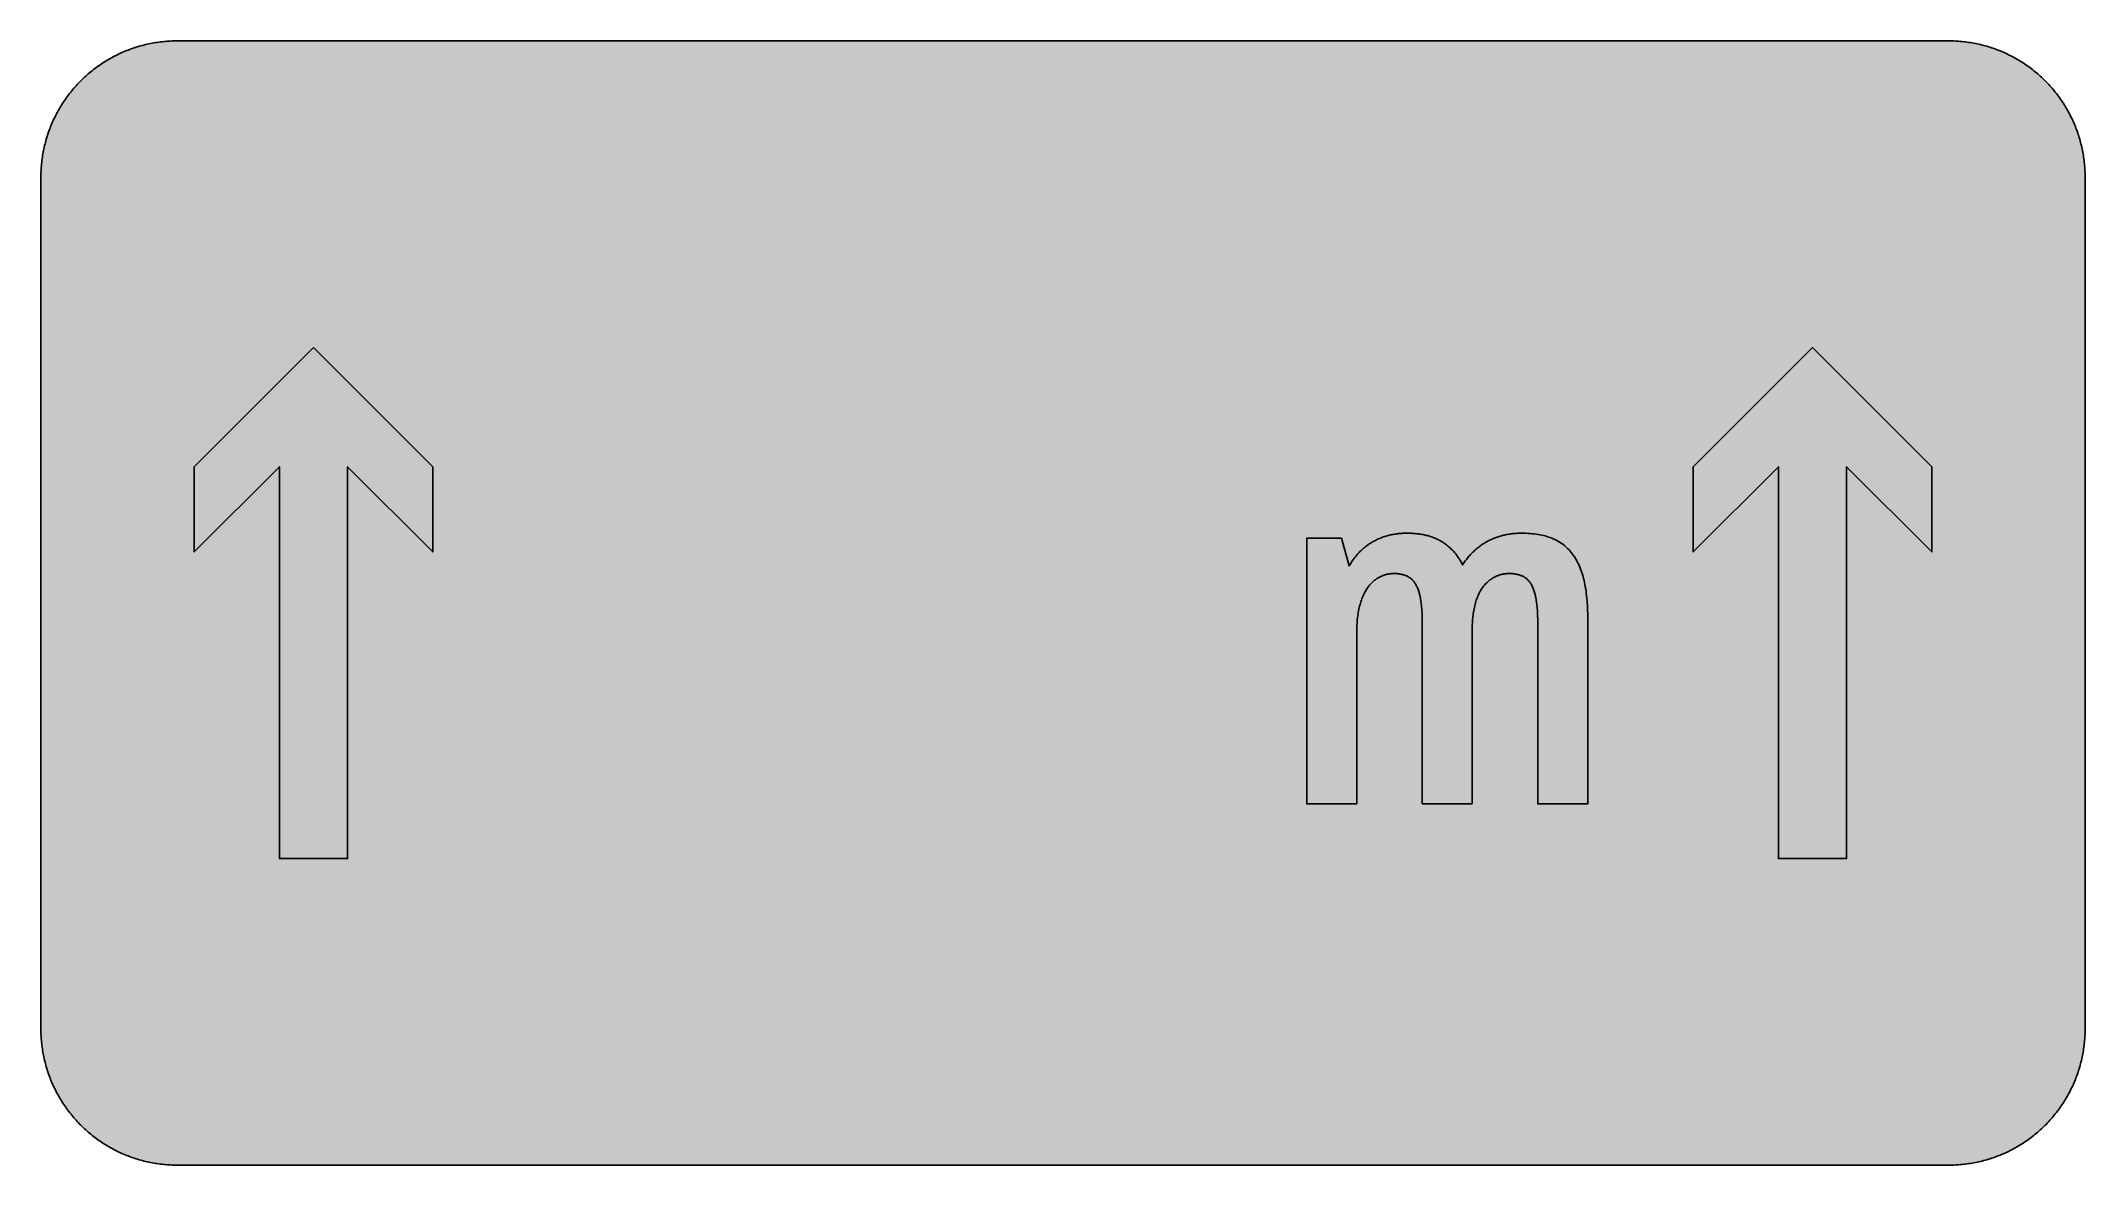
# Model space of a CAD drawing. Header units: millimetres. Extents: x 0 to 212, y 0 to 116.
import ezdxf

# ---------------------------------------------------------------- set-up
doc = ezdxf.new("R2010")
doc.units = ezdxf.units.MM

msp = doc.modelspace()

# ---------------------------------------------------------------- hatches: boundary and pattern name
for color, points in [(254, [(14.1633, 0.0536), (13.9878, 0.0533), (13.8125, 0.0559), (13.6373, 0.061), (13.462, 0.0686), (13.2893, 0.0787), (13.114, 0.0914), (12.9413, 0.1041), (12.7686, 0.1219), (12.5959, 0.1397), (12.4231, 0.16), (12.2504, 0.1829), (12.0777, 0.2057), (11.9075, 0.2337), (11.7373, 0.2616), (11.5672, 0.2921), (11.397, 0.3251), (11.2268, 0.3607), (11.0592, 0.3988), (10.8915, 0.4369), (10.7239, 0.4775), (10.5562, 0.5207), (10.3886, 0.5664), (10.2235, 0.6121), (10.0584, 0.6629), (9.8933, 0.7137), (9.7307, 0.7671), (9.5682, 0.8204), (9.4056, 0.8788), (9.2431, 0.9373), (9.083, 0.9982), (8.923, 1.0617), (8.763, 1.1252), (8.6055, 1.1938), (8.4455, 1.2624), (8.2906, 1.331), (8.1331, 1.4046), (7.9781, 1.4783), (7.8232, 1.5545), (7.6708, 1.6332), (7.5184, 1.7145), (7.366, 1.7958), (7.2161, 1.8796), (7.0663, 1.966), (6.919, 2.0523), (6.7716, 2.1438), (6.6243, 2.2352), (6.4795, 2.3266), (6.3348, 2.4232), (6.19, 2.5197), (6.0477, 2.6187), (5.908, 2.7178), (5.7683, 2.8194), (5.6286, 2.9235), (5.4915, 3.0302), (5.3543, 3.1369), (5.2197, 3.2461), (5.0851, 3.3579), (4.953, 3.4722), (4.8209, 3.5865), (4.6914, 3.7033), (4.5644, 3.8202), (4.4348, 3.9395), (4.3104, 4.0615), (4.1859, 4.1859), (4.0615, 4.3104), (3.9395, 4.4348), (3.8202, 4.5618), (3.7033, 4.6914), (3.5865, 4.8209), (3.4722, 4.953), (3.3579, 5.0851), (3.2487, 5.2197), (3.1369, 5.3543), (3.0302, 5.4915), (2.9235, 5.6286), (2.8194, 5.7683), (2.7178, 5.908), (2.6187, 6.0477), (2.5197, 6.19), (2.4232, 6.3348), (2.3266, 6.477), (2.2352, 6.6243), (2.1438, 6.7691), (2.0523, 6.919), (1.966, 7.0663), (1.8796, 7.2161), (1.7958, 7.366), (1.7145, 7.5184), (1.6332, 7.6708), (1.5545, 7.8232), (1.4783, 7.9781), (1.4046, 8.1331), (1.331, 8.2906), (1.2598, 8.4455), (1.1913, 8.603), (1.1252, 8.763), (1.0592, 8.923), (0.9982, 9.083), (0.9373, 9.2431), (0.8763, 9.4056), (0.8204, 9.5682), (0.7645, 9.7307), (0.7112, 9.8933), (0.6604, 10.0584), (0.6121, 10.2235), (0.5639, 10.3911), (0.5207, 10.5562), (0.4775, 10.7239), (0.4343, 10.8915), (0.3962, 11.0592), (0.3607, 11.2268), (0.3251, 11.397), (0.2921, 11.5672), (0.2616, 11.7373), (0.2311, 11.9075), (0.2057, 12.0802), (0.1803, 12.2504), (0.1575, 12.4231), (0.1372, 12.5959), (0.1194, 12.7686), (0.1041, 12.9413), (0.0889, 13.1166), (0.0787, 13.2893), (0.0686, 13.4645), (0.061, 13.6373), (0.0559, 13.8125), (0.0508, 13.9878), (0.0508, 14.163), (0.0522, 102.3592), (0.0508, 102.5322), (0.0559, 102.7074), (0.061, 102.8827), (0.0686, 103.058), (0.0787, 103.2307), (0.0889, 103.4059), (0.1041, 103.5787), (0.1194, 103.7514), (0.1372, 103.9241), (0.1575, 104.0968), (0.1803, 104.2695), (0.2057, 104.4423), (0.2311, 104.6124), (0.2616, 104.7826), (0.2921, 104.9528), (0.3251, 105.123), (0.3607, 105.2932), (0.3962, 105.4608), (0.4343, 105.6284), (0.4775, 105.7961), (0.5207, 105.9637), (0.5639, 106.1314), (0.6121, 106.2965), (0.6604, 106.4616), (0.7112, 106.6267), (0.7645, 106.7892), (0.8204, 106.9518), (0.8763, 107.1143), (0.9373, 107.2769), (0.9982, 107.4369), (1.0592, 107.5969), (1.1252, 107.757), (1.1913, 107.9144), (1.2598, 108.0745), (1.331, 108.2294), (1.4046, 108.3869), (1.4783, 108.5418), (1.5545, 108.6968), (1.6332, 108.8492), (1.7145, 109.0016), (1.7958, 109.154), (1.8796, 109.3038), (1.966, 109.4537), (2.0523, 109.601), (2.1438, 109.7483), (2.2352, 109.8956), (2.3266, 110.0404), (2.4232, 110.1852), (2.5197, 110.33), (2.6187, 110.4722), (2.7178, 110.6119), (2.8194, 110.7516), (2.9235, 110.8913), (3.0302, 111.0285), (3.1369, 111.1656), (3.2487, 111.3003), (3.3579, 111.4349), (3.4722, 111.567), (3.5865, 111.699), (3.7033, 111.8286), (3.8202, 111.9556), (3.9395, 112.0851), (4.0615, 112.2096), (4.1859, 112.334), (4.3104, 112.4585), (4.4348, 112.5804), (4.5644, 112.6998), (4.6914, 112.8166), (4.8209, 112.9335), (4.953, 113.0478), (5.0851, 113.1621), (5.2197, 113.2713), (5.3543, 113.3831), (5.4915, 113.4897), (5.6286, 113.5964), (5.7683, 113.7006), (5.908, 113.8022), (6.0477, 113.9012), (6.19, 114.0003), (6.3348, 114.0968), (6.4795, 114.1933), (6.6243, 114.2848), (6.7716, 114.3762), (6.919, 114.4676), (7.0663, 114.554), (7.2161, 114.6404), (7.366, 114.7242), (7.5184, 114.8055), (7.6708, 114.8867), (7.8232, 114.9655), (7.9781, 115.0417), (8.1331, 115.1153), (8.2906, 115.189), (8.4455, 115.2601), (8.6055, 115.3287), (8.763, 115.3947), (8.923, 115.4608), (9.083, 115.5217), (9.2431, 115.5827), (9.4056, 115.6437), (9.5682, 115.6995), (9.7307, 115.7554), (9.8933, 115.8088), (10.0584, 115.8596), (10.2235, 115.9078), (10.3886, 115.9561), (10.5562, 115.9993), (10.7239, 116.0424), (10.8915, 116.0856), (11.0592, 116.1237), (11.2268, 116.1593), (11.397, 116.1948), (11.5672, 116.2279), (11.7373, 116.2583), (11.9075, 116.2888), (12.0777, 116.3142), (12.2504, 116.3396), (12.4231, 116.3625), (12.5959, 116.3828), (12.7686, 116.4006), (12.9413, 116.4158), (13.114, 116.4311), (13.2893, 116.4412), (13.462, 116.4514), (13.6373, 116.459), (13.8125, 116.4641), (13.9878, 116.4692), (14.163, 116.4692), (197.6078, 116.4703), (197.7822, 116.4692), (197.9574, 116.4641), (198.1327, 116.459), (198.3054, 116.4514), (198.4807, 116.4412), (198.6534, 116.4311), (198.8287, 116.4158), (199.0014, 116.4006), (199.1741, 116.3828), (199.3468, 116.3625), (199.5195, 116.3396), (199.6897, 116.3142), (199.8624, 116.2888), (200.0326, 116.2583), (200.2028, 116.2279), (200.373, 116.1948), (200.5432, 116.1593), (200.7108, 116.1237), (200.8784, 116.0856), (201.0461, 116.0424), (201.2137, 115.9993), (201.3788, 115.9561), (201.5465, 115.9078), (201.7116, 115.8596), (201.8767, 115.8088), (202.0392, 115.7554), (202.2018, 115.6995), (202.3643, 115.6437), (202.5269, 115.5827), (202.6869, 115.5217), (202.8469, 115.4608), (203.007, 115.3947), (203.167, 115.3287), (203.3245, 115.2601), (203.4794, 115.189), (203.6369, 115.1153), (203.7918, 115.0417), (203.9468, 114.9655), (204.0992, 114.8867), (204.2516, 114.8055), (204.404, 114.7242), (204.5538, 114.6404), (204.7037, 114.554), (204.8535, 114.4676), (205.0009, 114.3762), (205.1456, 114.2848), (205.293, 114.1933), (205.4352, 114.0968), (205.58, 114.0003), (205.7222, 113.9012), (205.8619, 113.8022), (206.0016, 113.7006), (206.1413, 113.5964), (206.2785, 113.4897), (206.4156, 113.3831), (206.5503, 113.2713), (206.6849, 113.1621), (206.817, 113.0478), (206.949, 112.9335), (207.0786, 112.8166), (207.2081, 112.6998), (207.3351, 112.5804), (207.4596, 112.4585), (207.584, 112.334), (207.7085, 112.2096), (207.8304, 112.0851), (207.9498, 111.9556), (208.0666, 111.8286), (208.1835, 111.699), (208.2978, 111.567), (208.4121, 111.4349), (208.5238, 111.3003), (208.6331, 111.1656), (208.7397, 111.0285), (208.8464, 110.8913), (208.9506, 110.7516), (209.0522, 110.6119), (209.1512, 110.4722), (209.2503, 110.33), (209.3468, 110.1852), (209.4433, 110.0404), (209.5348, 109.8956), (209.6262, 109.7483), (209.7176, 109.601), (209.804, 109.4537), (209.8904, 109.3038), (209.9742, 109.154), (210.0555, 109.0016), (210.1367, 108.8492), (210.2155, 108.6968), (210.2917, 108.5418), (210.3653, 108.3869), (210.439, 108.2294), (210.5076, 108.0745), (210.5762, 107.9144), (210.6447, 107.757), (210.7082, 107.5969), (210.7717, 107.4369), (210.8327, 107.2769), (210.8911, 107.1143), (210.9495, 106.9518), (211.0029, 106.7892), (211.0562, 106.6267), (211.107, 106.4616), (211.1578, 106.2965), (211.2035, 106.1314), (211.2493, 105.9637), (211.2924, 105.7961), (211.3331, 105.6284), (211.3712, 105.4608), (211.4093, 105.2932), (211.4448, 105.123), (211.4779, 104.9528), (211.5083, 104.7826), (211.5363, 104.6124), (211.5642, 104.4423), (211.5871, 104.2695), (211.6099, 104.0968), (211.6303, 103.9241), (211.648, 103.7514), (211.6658, 103.5787), (211.6785, 103.4059), (211.6912, 103.2307), (211.7014, 103.058), (211.709, 102.8827), (211.7141, 102.7074), (211.7166, 102.5322), (211.7166, 102.3569), (211.7189, 14.1647), (211.7166, 13.9878), (211.7141, 13.8125), (211.709, 13.6373), (211.7014, 13.4645), (211.6912, 13.2893), (211.6785, 13.1166), (211.6658, 12.9413), (211.648, 12.7686), (211.6303, 12.5959), (211.6099, 12.4231), (211.5871, 12.2504), (211.5642, 12.0802), (211.5363, 11.9075), (211.5083, 11.7373), (211.4779, 11.5672), (211.4448, 11.397), (211.4093, 11.2268), (211.3712, 11.0592), (211.3331, 10.8915), (211.2924, 10.7239), (211.2493, 10.5562), (211.2035, 10.3911), (211.1578, 10.2235), (211.107, 10.0584), (211.0562, 9.8933), (211.0029, 9.7307), (210.9495, 9.5682), (210.8911, 9.4056), (210.8327, 9.2431), (210.7717, 9.083), (210.7082, 8.923), (210.6447, 8.763), (210.5762, 8.603), (210.5076, 8.4455), (210.439, 8.2906), (210.3653, 8.1331), (210.2917, 7.9781), (210.2155, 7.8232), (210.1367, 7.6708), (210.0555, 7.5184), (209.9742, 7.366), (209.8904, 7.2161), (209.804, 7.0663), (209.7176, 6.919), (209.6262, 6.7691), (209.5348, 6.6243), (209.4433, 6.477), (209.3468, 6.3348), (209.2503, 6.19), (209.1512, 6.0477), (209.0522, 5.908), (208.9506, 5.7683), (208.8464, 5.6286), (208.7397, 5.4915), (208.6331, 5.3543), (208.5238, 5.2197), (208.4121, 5.0851), (208.2978, 4.953), (208.1835, 4.8209), (208.0666, 4.6914), (207.9498, 4.5618), (207.8304, 4.4348), (207.7085, 4.3104), (207.584, 4.1859), (207.4596, 4.0615), (207.3351, 3.9395), (207.2081, 3.8202), (207.0786, 3.7033), (206.949, 3.5865), (206.817, 3.4722), (206.6849, 3.3579), (206.5503, 3.2461), (206.4156, 3.1369), (206.2785, 3.0302), (206.1413, 2.9235), (206.0016, 2.8194), (205.8619, 2.7178), (205.7222, 2.6187), (205.58, 2.5197), (205.4352, 2.4232), (205.293, 2.3266), (205.1456, 2.2352), (205.0009, 2.1438), (204.8535, 2.0523), (204.7037, 1.966), (204.5538, 1.8796), (204.404, 1.7958), (204.2516, 1.7145), (204.0992, 1.6332), (203.9468, 1.5545), (203.7918, 1.4783), (203.6369, 1.4046), (203.4794, 1.331), (203.3245, 1.2624), (203.167, 1.1938), (203.007, 1.1252), (202.8469, 1.0617), (202.6869, 0.9982), (202.5269, 0.9373), (202.3643, 0.8788), (202.2018, 0.8204), (202.0392, 0.7671), (201.8767, 0.7137), (201.7116, 0.6629), (201.5465, 0.6121), (201.3788, 0.5664), (201.2137, 0.5207), (201.0461, 0.4775), (200.8784, 0.4369), (200.7108, 0.3988), (200.5432, 0.3607), (200.373, 0.3251), (200.2028, 0.2921), (200.0326, 0.2616), (199.8624, 0.2337), (199.6897, 0.2057), (199.5195, 0.1829), (199.3468, 0.16), (199.1741, 0.1397), (199.0014, 0.1219), (198.8287, 0.1041), (198.6534, 0.0914), (198.4807, 0.0787), (198.3054, 0.0686), (198.1327, 0.061), (197.9574, 0.0559), (197.7822, 0.0533), (197.6069, 0.0533)]), (59, [(28.2744, 84.7203), (40.6217, 72.3731), (40.6217, 63.5536), (31.8022, 72.3731), (31.8022, 31.8036), (24.7467, 31.8036), (24.7467, 72.3731), (15.9272, 63.5536), (15.9272, 72.3731)]), (59, [(183.4967, 84.7203), (195.8439, 72.3731), (195.8439, 63.5536), (187.0244, 72.3731), (187.0244, 31.8036), (179.9689, 31.8036), (179.9689, 72.3731), (171.1494, 63.5536), (171.1494, 72.3731)]), (59, [(148.263, 37.4481), (148.263, 55.5967), (148.2623, 55.8063), (148.2674, 56.0121), (148.275, 56.2127), (148.2877, 56.4109), (148.3004, 56.6014), (148.3182, 56.7893), (148.3385, 56.9697), (148.3614, 57.1475), (148.3868, 57.3202), (148.4147, 57.4904), (148.4452, 57.6529), (148.4782, 57.8129), (148.5138, 57.9679), (148.5519, 58.1203), (148.59, 58.2651), (148.6332, 58.4098), (148.6789, 58.547), (148.7246, 58.6816), (148.7754, 58.8112), (148.8262, 58.9382), (148.8796, 59.0601), (148.9329, 59.1795), (148.9913, 59.2938), (149.0497, 59.403), (149.1082, 59.5122), (149.1717, 59.6138), (149.2352, 59.7154), (149.2987, 59.8094), (149.3647, 59.9034), (149.4333, 59.9923), (149.5019, 60.0786), (149.5704, 60.1599), (149.6441, 60.2386), (149.7152, 60.3148), (149.7889, 60.3885), (149.8625, 60.4571), (149.9387, 60.5231), (150.0149, 60.5866), (150.0911, 60.645), (150.1699, 60.7035), (150.2461, 60.7568), (150.3248, 60.8076), (150.4061, 60.8559), (150.4848, 60.9016), (150.5661, 60.9448), (150.6449, 60.9854), (150.7261, 61.0235), (150.8074, 61.0591), (150.8887, 61.0921), (150.97, 61.12), (151.0487, 61.148), (151.13, 61.1734), (151.2113, 61.1962), (151.2926, 61.2165), (151.3738, 61.2369), (151.4526, 61.2521), (151.5313, 61.2673), (151.6101, 61.28), (151.6888, 61.2902), (151.7675, 61.2978), (151.8437, 61.3029), (151.9225, 61.308), (151.9961, 61.3105), (152.0723, 61.3105), (152.1638, 61.3105), (152.2527, 61.308), (152.3416, 61.3054), (152.4279, 61.3004), (152.5143, 61.2927), (152.5981, 61.2826), (152.6794, 61.2724), (152.7607, 61.2597), (152.842, 61.247), (152.9207, 61.2292), (152.9969, 61.2115), (153.0731, 61.1937), (153.1468, 61.1708), (153.2204, 61.1454), (153.2915, 61.12), (153.3601, 61.0921), (153.4312, 61.0616), (153.4973, 61.0286), (153.5633, 60.993), (153.6268, 60.9575), (153.6903, 60.9168), (153.7513, 60.8762), (153.8122, 60.8305), (153.8707, 60.7847), (153.9291, 60.7339), (153.9824, 60.6831), (154.0383, 60.6273), (154.0916, 60.5688), (154.1424, 60.5104), (154.1932, 60.4469), (154.2415, 60.3809), (154.2898, 60.3123), (154.3355, 60.2412), (154.3787, 60.1675), (154.4218, 60.0888), (154.4625, 60.0075), (154.5031, 59.9237), (154.5412, 59.8373), (154.5793, 59.7484), (154.6149, 59.6544), (154.6479, 59.5579), (154.6809, 59.4589), (154.7139, 59.3547), (154.7444, 59.248), (154.7724, 59.1388), (154.7978, 59.0245), (154.8257, 58.9077), (154.8486, 58.7883), (154.8714, 58.6638), (154.8917, 58.5368), (154.9121, 58.4048), (154.9298, 58.2701), (154.9476, 58.1304), (154.9629, 57.9882), (154.9781, 57.8409), (154.9883, 57.691), (155.001, 57.5361), (155.0111, 57.3761), (155.0187, 57.2135), (155.0238, 57.0459), (155.0289, 56.8757), (155.034, 56.7004), (155.0365, 56.5201), (155.0365, 56.3372), (155.0377, 37.4481), (160.2232, 37.4481), (160.2232, 56.6025), (160.2207, 56.8884), (160.2156, 57.1703), (160.208, 57.4497), (160.1978, 57.7215), (160.1851, 57.9882), (160.1673, 58.2524), (160.1495, 58.5089), (160.1267, 58.7604), (160.1013, 59.0093), (160.0708, 59.2506), (160.0403, 59.4893), (160.0048, 59.7205), (159.9667, 59.9491), (159.926, 60.1701), (159.8803, 60.3885), (159.832, 60.6019), (159.7812, 60.8101), (159.7279, 61.0133), (159.6695, 61.214), (159.6085, 61.407), (159.545, 61.595), (159.4764, 61.7804), (159.4053, 61.9608), (159.3317, 62.136), (159.2529, 62.3062), (159.1742, 62.4713), (159.0878, 62.6313), (159.0015, 62.7888), (158.91, 62.9412), (158.8135, 63.0885), (158.717, 63.2308), (158.6154, 63.3679), (158.5087, 63.5025), (158.3995, 63.6295), (158.2877, 63.754), (158.1709, 63.8759), (158.0515, 63.9902), (157.9296, 64.102), (157.8026, 64.2087), (157.6705, 64.3103), (157.5384, 64.4093), (157.3987, 64.5033), (157.259, 64.5922), (157.1117, 64.676), (156.9644, 64.7573), (156.8094, 64.8335), (156.6545, 64.9046), (156.4945, 64.9732), (156.3294, 65.0367), (156.1617, 65.0951), (155.989, 65.151), (155.8138, 65.2018), (155.6334, 65.2475), (155.4505, 65.2907), (155.2626, 65.3288), (155.0721, 65.3644), (154.8765, 65.3923), (154.6758, 65.4202), (154.4726, 65.4406), (154.2644, 65.4583), (154.0535, 65.4736), (153.8376, 65.4837), (153.6192, 65.4888), (153.3957, 65.4914), (153.2788, 65.4914), (153.162, 65.4888), (153.0477, 65.4837), (152.9334, 65.4787), (152.8191, 65.4736), (152.7048, 65.4634), (152.5905, 65.4558), (152.4787, 65.4431), (152.3644, 65.4304), (152.2527, 65.4177), (152.1435, 65.3999), (152.0317, 65.3847), (151.9225, 65.3644), (151.8133, 65.344), (151.704, 65.3212), (151.5948, 65.2983), (151.4881, 65.2729), (151.3789, 65.2475), (151.2722, 65.2196), (151.1681, 65.1891), (151.0614, 65.1561), (150.9573, 65.1231), (150.8531, 65.09), (150.7515, 65.0545), (150.6474, 65.0164), (150.5458, 64.9757), (150.4442, 64.9351), (150.3451, 64.8919), (150.2435, 64.8487), (150.1445, 64.8005), (150.0454, 64.7548), (149.9489, 64.704), (149.8524, 64.6532), (149.7559, 64.5998), (149.6593, 64.5465), (149.5654, 64.4906), (149.4714, 64.4322), (149.3774, 64.3738), (149.286, 64.3103), (149.1945, 64.2493), (149.1031, 64.1833), (149.0142, 64.1172), (148.9253, 64.0486), (148.8364, 63.9801), (148.75, 63.9089), (148.6611, 63.8353), (148.5773, 63.7591), (148.4909, 63.6829), (148.4071, 63.6041), (148.3233, 63.5254), (148.242, 63.4416), (148.1607, 63.3578), (148.0795, 63.2714), (148.0007, 63.185), (147.922, 63.0961), (147.8432, 63.0047), (147.767, 62.9107), (147.6908, 62.8167), (147.6172, 62.7202), (147.5435, 62.6212), (147.4699, 62.5221), (147.3987, 62.4205), (147.3276, 62.3164), (147.2565, 62.2097), (147.2057, 62.3138), (147.1498, 62.4154), (147.0965, 62.5145), (147.0406, 62.6135), (146.9822, 62.7101), (146.9238, 62.804), (146.8628, 62.898), (146.8018, 62.9895), (146.7409, 63.0784), (146.6774, 63.1673), (146.6139, 63.2536), (146.5478, 63.3374), (146.4818, 63.4213), (146.4132, 63.5025), (146.3446, 63.5813), (146.2735, 63.66), (146.2024, 63.7362), (146.1287, 63.8124), (146.0551, 63.8835), (145.9814, 63.9572), (145.9052, 64.0258), (145.8265, 64.0944), (145.7477, 64.1604), (145.669, 64.2239), (145.5877, 64.2874), (145.5064, 64.3509), (145.4226, 64.4093), (145.3388, 64.4677), (145.2524, 64.5236), (145.1661, 64.5795), (145.0772, 64.6328), (144.9883, 64.6836), (144.8968, 64.7344), (144.8054, 64.7827), (144.714, 64.8284), (144.6174, 64.8741), (144.5235, 64.9173), (144.4269, 64.9605), (144.3279, 65.0011), (144.2288, 65.0392), (144.1298, 65.0773), (144.0282, 65.1129), (143.9266, 65.1459), (143.8224, 65.1789), (143.7183, 65.2094), (143.6116, 65.2374), (143.5024, 65.2653), (143.3957, 65.2907), (143.2839, 65.3161), (143.1747, 65.339), (143.0604, 65.3593), (142.9487, 65.3796), (142.8318, 65.3974), (142.7175, 65.4126), (142.6007, 65.4279), (142.4813, 65.4406), (142.3619, 65.4533), (142.24, 65.4634), (142.1181, 65.471), (141.9936, 65.4787), (141.8692, 65.4837), (141.7447, 65.4888), (141.6177, 65.4914), (141.4882, 65.4914), (141.3789, 65.4914), (141.2697, 65.4888), (141.163, 65.4837), (141.0538, 65.4787), (140.9446, 65.4736), (140.8379, 65.466), (140.7287, 65.4558), (140.622, 65.4456), (140.5153, 65.4329), (140.4087, 65.4202), (140.302, 65.405), (140.1953, 65.3872), (140.0886, 65.3694), (139.9845, 65.3491), (139.8778, 65.3263), (139.7737, 65.3034), (139.6695, 65.2805), (139.5654, 65.2526), (139.4612, 65.2247), (139.3596, 65.1967), (139.2555, 65.1637), (139.1539, 65.1332), (139.0523, 65.0977), (138.9507, 65.0621), (138.8491, 65.024), (138.75, 64.9834), (138.651, 64.9427), (138.5519, 64.8995), (138.4529, 64.8564), (138.3563, 64.8081), (138.2598, 64.7598), (138.1633, 64.7116), (138.0668, 64.6582), (137.9703, 64.6049), (137.8763, 64.549), (137.7823, 64.4931), (137.6909, 64.4347), (137.5969, 64.3738), (137.5054, 64.3103), (137.4165, 64.2468), (137.3251, 64.1807), (137.2362, 64.1121), (137.1473, 64.041), (137.0609, 63.9699), (136.9746, 63.8937), (136.8882, 63.82), (136.8044, 63.7413), (136.7206, 63.66), (136.6368, 63.5787), (136.5529, 63.4949), (136.4717, 63.4086), (136.3929, 63.3222), (136.3142, 63.2308), (136.2354, 63.1393), (136.1567, 63.0453), (136.0805, 62.9488), (136.0068, 62.8523), (135.9306, 62.7507), (135.8595, 62.6491), (135.7859, 62.545), (135.7147, 62.4383), (135.6462, 62.3291), (135.5776, 62.2173), (135.509, 62.1055), (134.717, 64.9633), (131.119, 64.9633), (131.119, 37.4481), (136.3045, 37.4481), (136.3045, 55.2796), (136.304, 55.5015), (136.3091, 55.72), (136.3167, 55.9308), (136.3294, 56.1391), (136.3447, 56.3423), (136.3599, 56.5404), (136.3802, 56.7334), (136.4031, 56.9189), (136.431, 57.1017), (136.459, 57.2821), (136.4894, 57.4548), (136.5225, 57.6224), (136.5606, 57.7875), (136.5987, 57.9476), (136.6393, 58.1025), (136.6825, 58.2524), (136.7282, 58.3997), (136.7765, 58.5394), (136.8247, 58.6791), (136.8781, 58.8112), (136.9314, 58.9407), (136.9873, 59.0652), (137.0457, 59.1871), (137.1041, 59.3039), (137.1651, 59.4157), (137.2286, 59.5249), (137.2921, 59.6316), (137.3581, 59.7306), (137.4242, 59.8297), (137.4927, 59.9237), (137.5613, 60.0126), (137.6324, 60.1015), (137.7036, 60.1828), (137.7772, 60.264), (137.8509, 60.3402), (137.9271, 60.4139), (138.0007, 60.4825), (138.0795, 60.5485), (138.1557, 60.612), (138.2344, 60.673), (138.3106, 60.7289), (138.3894, 60.7822), (138.4706, 60.833), (138.5494, 60.8813), (138.6307, 60.927), (138.7094, 60.9702), (138.7907, 61.0083), (138.8694, 61.0464), (138.9507, 61.0794), (139.032, 61.1124), (139.1107, 61.1403), (139.192, 61.1683), (139.2707, 61.1911), (139.352, 61.214), (139.4308, 61.2318), (139.5095, 61.2496), (139.5882, 61.2648), (139.6644, 61.2775), (139.7406, 61.2877), (139.8168, 61.2978), (139.893, 61.3029), (139.9667, 61.308), (140.0404, 61.3105), (140.114, 61.3105), (140.2055, 61.3105), (140.2944, 61.308), (140.3833, 61.3054), (140.4696, 61.3004), (140.556, 61.2927), (140.6398, 61.2826), (140.7211, 61.2724), (140.8024, 61.2597), (140.8836, 61.247), (140.9624, 61.2292), (141.0386, 61.2115), (141.1148, 61.1937), (141.1884, 61.1708), (141.2621, 61.1454), (141.3332, 61.12), (141.4018, 61.0921), (141.4704, 61.0616), (141.539, 61.0286), (141.605, 60.993), (141.6685, 60.9575), (141.732, 60.9168), (141.793, 60.8762), (141.8539, 60.8305), (141.9123, 60.7847), (141.9682, 60.7339), (142.0241, 60.6831), (142.08, 60.6273), (142.1308, 60.5688), (142.1841, 60.5104), (142.2324, 60.4469), (142.2832, 60.3809), (142.3289, 60.3123), (142.3746, 60.2412), (142.4203, 60.1675), (142.4635, 60.0888), (142.5042, 60.0075), (142.5448, 59.9237), (142.5829, 59.8373), (142.6185, 59.7484), (142.654, 59.6544), (142.6896, 59.5579), (142.7226, 59.4589), (142.7531, 59.3547), (142.7836, 59.248), (142.8115, 59.1388), (142.8394, 59.0245), (142.8648, 58.9077), (142.8877, 58.7883), (142.9106, 58.6638), (142.9334, 58.5368), (142.9512, 58.4048), (142.9715, 58.2701), (142.9868, 58.1304), (143.002, 57.9882), (143.0172, 57.8409), (143.0299, 57.691), (143.0401, 57.5361), (143.0503, 57.3761), (143.0579, 57.2135), (143.0655, 57.0459), (143.0706, 56.8757), (143.0731, 56.7004), (143.0757, 56.5201), (143.0757, 56.3372), (143.0775, 37.4481)])]:
    msp.add_hatch(color=color).paths.add_polyline_path(points)
h = msp.add_hatch(color=59)
h.paths.add_polyline_path([(14.1633, 3.5814), (13.8887, 3.5839), (13.6169, 3.5941), (13.3477, 3.6119), (13.081, 3.6347), (12.8143, 3.6652), (12.5501, 3.7008), (12.2885, 3.7465), (12.0294, 3.7948), (11.7729, 3.8506), (11.5164, 3.9141), (11.2649, 3.9827), (11.016, 4.0564), (10.7671, 4.1351), (10.5232, 4.2215), (10.2819, 4.3129), (10.0432, 4.412), (9.8069, 4.5161), (9.5733, 4.6228), (9.3447, 4.7371), (9.1186, 4.8565), (8.8951, 4.9809), (8.6741, 5.113), (8.4582, 5.2476), (8.2448, 5.3873), (8.0366, 5.5321), (7.8308, 5.682), (7.6276, 5.8369), (7.4295, 5.9969), (7.2365, 6.1595), (7.046, 6.3297), (6.8605, 6.5024), (6.6777, 6.6802), (6.5024, 6.8605), (6.3271, 7.046), (6.1595, 7.2365), (5.9969, 7.432), (5.8369, 7.6302), (5.682, 7.8308), (5.5321, 8.0366), (5.3873, 8.2448), (5.2451, 8.4582), (5.1105, 8.6741), (4.9809, 8.8951), (4.8565, 9.1186), (4.7371, 9.3447), (4.6228, 9.5758), (4.5136, 9.8069), (4.4094, 10.0432), (4.3129, 10.2819), (4.2215, 10.5232), (4.1351, 10.7696), (4.0538, 11.016), (3.9802, 11.2649), (3.9116, 11.5189), (3.8506, 11.7729), (3.7948, 12.0294), (3.744, 12.2911), (3.7008, 12.5527), (3.6627, 12.8143), (3.6322, 13.081), (3.6093, 13.3502), (3.5916, 13.6195), (3.5814, 13.8913), (3.5789, 14.163), (3.58, 102.3592), (3.5814, 102.6312), (3.5916, 102.903), (3.6093, 103.1723), (3.6322, 103.439), (3.6627, 103.7057), (3.7008, 103.9698), (3.744, 104.2314), (3.7948, 104.4905), (3.8506, 104.7471), (3.9116, 105.0036), (3.9802, 105.2551), (4.0538, 105.504), (4.1351, 105.7529), (4.2215, 105.9967), (4.3129, 106.238), (4.4094, 106.4768), (4.5136, 106.713), (4.6228, 106.9467), (4.7371, 107.1753), (4.8565, 107.4014), (4.9809, 107.6249), (5.1105, 107.8459), (5.2451, 108.0618), (5.3873, 108.2751), (5.5321, 108.4834), (5.682, 108.6891), (5.8369, 108.8923), (5.9969, 109.0905), (6.1595, 109.2835), (6.3271, 109.474), (6.5024, 109.6594), (6.6777, 109.8423), (6.8605, 110.0176), (7.046, 110.1928), (7.2365, 110.3605), (7.4295, 110.523), (7.6276, 110.683), (7.8308, 110.838), (8.0366, 110.9878), (8.2448, 111.1326), (8.4582, 111.2749), (8.6741, 111.4095), (8.8951, 111.539), (9.1186, 111.6635), (9.3447, 111.7829), (9.5733, 111.8972), (9.8069, 112.0064), (10.0432, 112.1105), (10.2819, 112.207), (10.5232, 112.2985), (10.7671, 112.3848), (11.016, 112.4661), (11.2649, 112.5398), (11.5164, 112.6084), (11.7729, 112.6693), (12.0294, 112.7252), (12.2885, 112.776), (12.5501, 112.8192), (12.8143, 112.8573), (13.081, 112.8878), (13.3477, 112.9106), (13.6169, 112.9284), (13.8887, 112.9386), (14.163, 112.9411), (197.6078, 112.9425), (197.8787, 112.9386), (198.1505, 112.9284), (198.4197, 112.9106), (198.689, 112.8878), (198.9557, 112.8573), (199.2173, 112.8192), (199.4789, 112.776), (199.7405, 112.7252), (199.9971, 112.6693), (200.2511, 112.6084), (200.5051, 112.5398), (200.754, 112.4661), (201.0004, 112.3848), (201.2467, 112.2985), (201.488, 112.207), (201.7268, 112.1105), (201.963, 112.0064), (202.1942, 111.8972), (202.4253, 111.7829), (202.6514, 111.6635), (202.8749, 111.539), (203.0959, 111.4095), (203.3118, 111.2749), (203.5251, 111.1326), (203.7334, 110.9878), (203.9391, 110.838), (204.1398, 110.683), (204.3379, 110.523), (204.5335, 110.3605), (204.724, 110.1928), (204.9094, 110.0176), (205.0898, 109.8423), (205.2676, 109.6594), (205.4403, 109.474), (205.6105, 109.2835), (205.773, 109.0905), (205.933, 108.8923), (206.088, 108.6891), (206.2378, 108.4834), (206.3826, 108.2751), (206.5223, 108.0618), (206.6569, 107.8459), (206.789, 107.6249), (206.9135, 107.4014), (207.0329, 107.1753), (207.1472, 106.9467), (207.2538, 106.713), (207.358, 106.4768), (207.457, 106.238), (207.5485, 105.9967), (207.6348, 105.7529), (207.7136, 105.504), (207.7872, 105.2551), (207.8558, 105.0036), (207.9193, 104.7471), (207.9752, 104.4905), (208.0235, 104.2314), (208.0692, 103.9698), (208.1047, 103.7057), (208.1352, 103.439), (208.1581, 103.1723), (208.1759, 102.903), (208.186, 102.6312), (208.1911, 102.3569), (208.1911, 14.1647), (208.186, 13.8913), (208.1759, 13.6195), (208.1581, 13.3502), (208.1352, 13.081), (208.1047, 12.8143), (208.0692, 12.5527), (208.0235, 12.2911), (207.9752, 12.0294), (207.9193, 11.7729), (207.8558, 11.5189), (207.7872, 11.2649), (207.7136, 11.016), (207.6348, 10.7696), (207.5485, 10.5232), (207.457, 10.2819), (207.358, 10.0432), (207.2538, 9.8069), (207.1472, 9.5758), (207.0329, 9.3447), (206.9135, 9.1186), (206.789, 8.8951), (206.6569, 8.6741), (206.5223, 8.4582), (206.3826, 8.2448), (206.2378, 8.0366), (206.088, 7.8308), (205.933, 7.6302), (205.773, 7.432), (205.6105, 7.2365), (205.4403, 7.046), (205.2676, 6.8605), (205.0898, 6.6802), (204.9094, 6.5024), (204.724, 6.3297), (204.5335, 6.1595), (204.3379, 5.9969), (204.1398, 5.8369), (203.9391, 5.682), (203.7334, 5.5321), (203.5251, 5.3873), (203.3118, 5.2476), (203.0959, 5.113), (202.8749, 4.9809), (202.6514, 4.8565), (202.4253, 4.7371), (202.1942, 4.6228), (201.963, 4.5161), (201.7268, 4.412), (201.488, 4.3129), (201.2467, 4.2215), (201.0004, 4.1351), (200.754, 4.0564), (200.5051, 3.9827), (200.2511, 3.9141), (199.9971, 3.8506), (199.7405, 3.7948), (199.4789, 3.7465), (199.2173, 3.7008), (198.9557, 3.6652), (198.689, 3.6347), (198.4197, 3.6119), (198.1505, 3.5941), (197.8787, 3.5839), (197.6069, 3.5789)])
h.paths.add_polyline_path([(14.1633, 8.8731), (14.0259, 8.8748), (13.8887, 8.8798), (13.7541, 8.8875), (13.622, 8.9002), (13.4874, 8.9154), (13.3553, 8.9332), (13.2258, 8.9535), (13.0962, 8.9789), (12.9667, 9.0068), (12.8397, 9.0373), (12.7127, 9.0729), (12.5882, 9.1084), (12.4663, 9.1491), (12.3419, 9.1923), (12.2225, 9.238), (12.1031, 9.2888), (11.9837, 9.3396), (11.8694, 9.3929), (11.7526, 9.4513), (11.6408, 9.5098), (11.5291, 9.5733), (11.4198, 9.6368), (11.3106, 9.7053), (11.2039, 9.7765), (11.0998, 9.8476), (10.9957, 9.9238), (10.8966, 10), (10.7975, 10.0787), (10.6985, 10.1625), (10.6045, 10.2464), (10.5105, 10.3327), (10.4216, 10.4216), (10.3327, 10.5131), (10.2464, 10.6045), (10.16, 10.701), (10.0787, 10.7975), (10, 10.8966), (9.9212, 10.9982), (9.8476, 11.0998), (9.7739, 11.2039), (9.7053, 11.3106), (9.6368, 11.4198), (9.5707, 11.5291), (9.5098, 11.6408), (9.4488, 11.7551), (9.3929, 11.8694), (9.337, 11.9863), (9.2862, 12.1031), (9.238, 12.2225), (9.1923, 12.3444), (9.1491, 12.4663), (9.1084, 12.5908), (9.0703, 12.7152), (9.0373, 12.8397), (9.0068, 12.9692), (8.9789, 13.0962), (8.9535, 13.2258), (8.9306, 13.3579), (8.9129, 13.4899), (8.8976, 13.622), (8.8849, 13.7566), (8.8773, 13.8913), (8.8722, 14.0259), (8.8697, 14.163), (8.8717, 102.3592), (8.8722, 102.4941), (8.8773, 102.6312), (8.8849, 102.7659), (8.8976, 102.8979), (8.9129, 103.0326), (8.9306, 103.1646), (8.9535, 103.2942), (8.9789, 103.4237), (9.0068, 103.5533), (9.0373, 103.6803), (9.0703, 103.8073), (9.1084, 103.9317), (9.1491, 104.0536), (9.1923, 104.1781), (9.238, 104.2975), (9.2862, 104.4169), (9.337, 104.5362), (9.3929, 104.6505), (9.4488, 104.7674), (9.5098, 104.8791), (9.5707, 104.9909), (9.6368, 105.1001), (9.7053, 105.2093), (9.7739, 105.316), (9.8476, 105.4202), (9.9212, 105.5243), (10, 105.6234), (10.0787, 105.7224), (10.16, 105.8215), (10.2464, 105.9155), (10.3327, 106.0094), (10.4216, 106.0983), (10.5105, 106.1872), (10.6045, 106.2736), (10.6985, 106.36), (10.7975, 106.4412), (10.8966, 106.52), (10.9957, 106.5987), (11.0998, 106.6724), (11.2039, 106.746), (11.3106, 106.8146), (11.4198, 106.8832), (11.5291, 106.9492), (11.6408, 107.0102), (11.7526, 107.0712), (11.8694, 107.127), (11.9837, 107.1829), (12.1031, 107.2337), (12.2225, 107.282), (12.3419, 107.3277), (12.4663, 107.3709), (12.5882, 107.4115), (12.7127, 107.4496), (12.8397, 107.4826), (12.9667, 107.5131), (13.0962, 107.5411), (13.2258, 107.5665), (13.3553, 107.5893), (13.4874, 107.6071), (13.622, 107.6223), (13.7541, 107.635), (13.8887, 107.6427), (14.0259, 107.6477), (14.163, 107.6503), (197.6078, 107.6508), (197.7441, 107.6477), (197.8787, 107.6427), (198.0133, 107.635), (198.1479, 107.6223), (198.28, 107.6071), (198.4121, 107.5893), (198.5442, 107.5665), (198.6737, 107.5411), (198.8007, 107.5131), (198.9303, 107.4826), (199.0547, 107.4496), (199.1792, 107.4115), (199.3036, 107.3709), (199.4256, 107.3277), (199.5475, 107.282), (199.6669, 107.2337), (199.7837, 107.1829), (199.9005, 107.127), (200.0148, 107.0712), (200.1291, 107.0102), (200.2409, 106.9492), (200.3501, 106.8832), (200.4593, 106.8146), (200.566, 106.746), (200.6702, 106.6724), (200.7718, 106.5987), (200.8734, 106.52), (200.9724, 106.4412), (201.0689, 106.36), (201.1655, 106.2736), (201.2569, 106.1872), (201.3483, 106.0983), (201.4372, 106.0094), (201.5236, 105.9155), (201.6074, 105.8215), (201.6912, 105.7224), (201.77, 105.6234), (201.8462, 105.5243), (201.9224, 105.4202), (201.9935, 105.316), (202.0646, 105.2093), (202.1332, 105.1001), (202.1967, 104.9909), (202.2602, 104.8791), (202.3186, 104.7674), (202.377, 104.6505), (202.4304, 104.5362), (202.4812, 104.4169), (202.532, 104.2975), (202.5777, 104.1781), (202.6209, 104.0536), (202.6615, 103.9317), (202.6971, 103.8073), (202.7326, 103.6803), (202.7631, 103.5533), (202.7911, 103.4237), (202.8165, 103.2942), (202.8368, 103.1646), (202.8546, 103.0326), (202.8698, 102.8979), (202.8825, 102.7659), (202.8901, 102.6312), (202.8952, 102.4941), (202.8977, 102.3569), (202.8994, 14.1647), (202.8952, 14.0259), (202.8901, 13.8913), (202.8825, 13.7566), (202.8698, 13.622), (202.8546, 13.4899), (202.8368, 13.3579), (202.8165, 13.2258), (202.7911, 13.0962), (202.7631, 12.9692), (202.7326, 12.8397), (202.6971, 12.7152), (202.6615, 12.5908), (202.6209, 12.4663), (202.5777, 12.3444), (202.532, 12.2225), (202.4812, 12.1031), (202.4304, 11.9863), (202.377, 11.8694), (202.3186, 11.7551), (202.2602, 11.6408), (202.1967, 11.5291), (202.1332, 11.4198), (202.0646, 11.3106), (201.9935, 11.2039), (201.9224, 11.0998), (201.8462, 10.9982), (201.77, 10.8966), (201.6912, 10.7975), (201.6074, 10.701), (201.5236, 10.6045), (201.4372, 10.5131), (201.3483, 10.4216), (201.2569, 10.3327), (201.1655, 10.2464), (201.0689, 10.1625), (200.9724, 10.0787), (200.8734, 10), (200.7718, 9.9238), (200.6702, 9.8476), (200.566, 9.7765), (200.4593, 9.7053), (200.3501, 9.6368), (200.2409, 9.5733), (200.1291, 9.5098), (200.0148, 9.4513), (199.9005, 9.3929), (199.7837, 9.3396), (199.6669, 9.2888), (199.5475, 9.238), (199.4256, 9.1923), (199.3036, 9.1491), (199.1792, 9.1084), (199.0547, 9.0729), (198.9303, 9.0373), (198.8007, 9.0068), (198.6737, 8.9789), (198.5442, 8.9535), (198.4121, 8.9332), (198.28, 8.9154), (198.1479, 8.9002), (198.0133, 8.8875), (197.8787, 8.8798), (197.7441, 8.8748), (197.6069, 8.8722)], flags=16)
h = msp.add_hatch(color=59)
edge = h.paths.add_edge_path()
edge.add_line((55.0774, 46.9731), (55.0799, 46.6598))
edge.add_line((55.0799, 46.6598), (55.0875, 46.3525))
edge.add_line((55.0875, 46.3525), (55.1028, 46.0502))
edge.add_line((55.1028, 46.0502), (55.1205, 45.7505))
edge.add_line((55.1205, 45.7505), (55.1459, 45.4584))
edge.add_line((55.1459, 45.4584), (55.179, 45.1714))
edge.add_line((55.179, 45.1714), (55.2145, 44.8869))
edge.add_line((55.2145, 44.8869), (55.2552, 44.61))
edge.add_line((55.2552, 44.61), (55.3034, 44.3382))
edge.add_line((55.3034, 44.3382), (55.3542, 44.069))
edge.add_line((55.3542, 44.069), (55.4126, 43.8074))
edge.add_line((55.4126, 43.8074), (55.4761, 43.5483))
edge.add_line((55.4761, 43.5483), (55.5447, 43.2943))
edge.add_line((55.5447, 43.2943), (55.6184, 43.0479))
edge.add_line((55.6184, 43.0479), (55.6946, 42.8041))
edge.add_line((55.6946, 42.8041), (55.7784, 42.5653))
edge.add_line((55.7784, 42.5653), (55.8673, 42.3316))
edge.add_line((55.8673, 42.3316), (55.9613, 42.103))
edge.add_line((55.9613, 42.103), (56.0578, 41.8795))
edge.add_line((56.0578, 41.8795), (56.1619, 41.6611))
edge.add_line((56.1619, 41.6611), (56.2712, 41.4477))
edge.add_line((56.2712, 41.4477), (56.3829, 41.2394))
edge.add_line((56.3829, 41.2394), (56.4998, 41.0362))
edge.add_line((56.4998, 41.0362), (56.6217, 40.8381))
edge.add_line((56.6217, 40.8381), (56.7487, 40.6425))
edge.add_line((56.7487, 40.6425), (56.8808, 40.4546))
edge.add_line((56.8808, 40.4546), (57.0154, 40.2692))
edge.add_line((57.0154, 40.2692), (57.1576, 40.0914))
edge.add_line((57.1576, 40.0914), (57.3024, 39.9161))
edge.add_line((57.3024, 39.9161), (57.4497, 39.7485))
edge.add_line((57.4497, 39.7485), (57.6047, 39.5834))
edge.add_line((57.6047, 39.5834), (57.7621, 39.4233))
edge.add_line((57.7621, 39.4233), (57.9247, 39.2709))
edge.add_line((57.9247, 39.2709), (58.0898, 39.1211))
edge.add_line((58.0898, 39.1211), (58.26, 38.9763))
edge.add_line((58.26, 38.9763), (58.4352, 38.8366))
edge.add_line((58.4352, 38.8366), (58.6156, 38.702))
edge.add_line((58.6156, 38.702), (58.7959, 38.5724))
edge.add_line((58.7959, 38.5724), (58.9839, 38.448))
edge.add_line((58.9839, 38.448), (59.1744, 38.3261))
edge.add_line((59.1744, 38.3261), (59.37, 38.2118))
edge.add_line((59.37, 38.2118), (59.5681, 38.1025))
edge.add_line((59.5681, 38.1025), (59.7687, 37.9959))
edge.add_line((59.7687, 37.9959), (59.977, 37.8968))
edge.add_line((59.977, 37.8968), (60.1853, 37.8003))
edge.add_line((60.1853, 37.8003), (60.3987, 37.7088))
edge.add_line((60.3987, 37.7088), (60.6171, 37.625))
edge.add_line((60.6171, 37.625), (60.8355, 37.5437))
edge.add_line((60.8355, 37.5437), (61.0616, 37.4675))
edge.add_line((61.0616, 37.4675), (61.2877, 37.3964))
edge.add_line((61.2877, 37.3964), (61.5188, 37.3304))
edge.add_line((61.5188, 37.3304), (61.7525, 37.2694))
edge.add_line((61.7525, 37.2694), (61.9912, 37.2135))
edge.add_line((61.9912, 37.2135), (62.2325, 37.1627))
edge.add_line((62.2325, 37.1627), (62.4764, 37.1145))
edge.add_line((62.4764, 37.1145), (62.7228, 37.0738))
edge.add_line((62.7228, 37.0738), (62.9742, 37.0383))
edge.add_line((62.9742, 37.0383), (63.2282, 37.0053))
edge.add_line((63.2282, 37.0053), (63.4848, 36.9799))
edge.add_line((63.4848, 36.9799), (63.7438, 36.957))
edge.add_line((63.7438, 36.957), (64.008, 36.9392))
edge.add_line((64.008, 36.9392), (64.2747, 36.9265))
edge.add_line((64.2747, 36.9265), (64.5414, 36.9189))
edge.add_line((64.5414, 36.9189), (64.8132, 36.9164))
edge.add_line((64.8132, 36.9164), (65.0875, 36.9189))
edge.add_line((65.0875, 36.9189), (65.3593, 36.9265))
edge.add_line((65.3593, 36.9265), (65.626, 36.9392))
edge.add_line((65.626, 36.9392), (65.8901, 36.957))
edge.add_line((65.8901, 36.957), (66.1518, 36.9773))
edge.add_line((66.1518, 36.9773), (66.4108, 37.0053))
edge.add_line((66.4108, 37.0053), (66.6648, 37.0357))
edge.add_line((66.6648, 37.0357), (66.9188, 37.0713))
edge.add_line((66.9188, 37.0713), (67.1678, 37.1119))
edge.add_line((67.1678, 37.1119), (67.4116, 37.1577))
edge.add_line((67.4116, 37.1577), (67.6554, 37.2085))
edge.add_line((67.6554, 37.2085), (67.8917, 37.2643))
edge.add_line((67.8917, 37.2643), (68.1279, 37.3253))
edge.add_line((68.1279, 37.3253), (68.359, 37.3913))
edge.add_line((68.359, 37.3913), (68.5876, 37.4599))
edge.add_line((68.5876, 37.4599), (68.8137, 37.5361))
edge.add_line((68.8137, 37.5361), (69.0321, 37.6149))
edge.add_line((69.0321, 37.6149), (69.2506, 37.7012))
edge.add_line((69.2506, 37.7012), (69.4639, 37.7901))
edge.add_line((69.4639, 37.7901), (69.6747, 37.8841))
edge.add_line((69.6747, 37.8841), (69.8805, 37.9857))
edge.add_line((69.8805, 37.9857), (70.0811, 38.0898))
edge.add_line((70.0811, 38.0898), (70.2793, 38.1991))
edge.add_line((70.2793, 38.1991), (70.4748, 38.3134))
edge.add_line((70.4748, 38.3134), (70.6653, 38.4327))
edge.add_line((70.6653, 38.4327), (70.8508, 38.5547))
edge.add_line((70.8508, 38.5547), (71.0336, 38.6842))
edge.add_line((71.0336, 38.6842), (71.2114, 38.8188))
edge.add_line((71.2114, 38.8188), (71.3867, 38.9585))
edge.add_line((71.3867, 38.9585), (71.5569, 39.1008))
edge.add_line((71.5569, 39.1008), (71.722, 39.2506))
edge.add_line((71.722, 39.2506), (71.8845, 39.403))
edge.add_line((71.8845, 39.403), (72.042, 39.563))
edge.add_line((72.042, 39.563), (72.1944, 39.7256))
edge.add_line((72.1944, 39.7256), (72.3417, 39.8958))
edge.add_line((72.3417, 39.8958), (72.4865, 40.0685))
edge.add_line((72.4865, 40.0685), (72.6262, 40.2488))
edge.add_line((72.6262, 40.2488), (72.7608, 40.4317))
edge.add_line((72.7608, 40.4317), (72.8904, 40.6197))
edge.add_line((72.8904, 40.6197), (73.0174, 40.8127))
edge.add_line((73.0174, 40.8127), (73.1393, 41.0108))
edge.add_line((73.1393, 41.0108), (73.2561, 41.2166))
edge.add_line((73.2561, 41.2166), (73.3679, 41.4249))
edge.add_line((73.3679, 41.4249), (73.4746, 41.6382))
edge.add_line((73.4746, 41.6382), (73.5762, 41.8567))
edge.add_line((73.5762, 41.8567), (73.6727, 42.0802))
edge.add_line((73.6727, 42.0802), (73.7667, 42.3088))
edge.add_line((73.7667, 42.3088), (73.853, 42.5425))
edge.add_line((73.853, 42.5425), (73.9369, 42.7812))
edge.add_line((73.9369, 42.7812), (74.0131, 43.0251))
edge.add_line((74.0131, 43.0251), (74.0867, 43.274))
edge.add_line((74.0867, 43.274), (74.1528, 43.528))
edge.add_line((74.1528, 43.528), (74.2163, 43.7871))
edge.add_line((74.2163, 43.7871), (74.2721, 44.0512))
edge.add_line((74.2721, 44.0512), (74.3255, 44.3205))
edge.add_line((74.3255, 44.3205), (74.3712, 44.5948))
edge.add_line((74.3712, 44.5948), (74.4118, 44.8742))
edge.add_line((74.4118, 44.8742), (74.4499, 45.1587))
edge.add_line((74.4499, 45.1587), (74.4804, 45.4482))
edge.add_line((74.4804, 45.4482), (74.5033, 45.7429))
edge.add_line((74.5033, 45.7429), (74.5236, 46.0426))
edge.add_line((74.5236, 46.0426), (74.5388, 46.3474))
edge.add_line((74.5388, 46.3474), (74.5465, 46.6573))
edge.add_line((74.5465, 46.6573), (74.549, 46.9722))
edge.add_line((74.549, 46.9722), (74.5465, 47.2211))
edge.add_line((74.5465, 47.2211), (74.5414, 47.465))
edge.add_line((74.5414, 47.465), (74.5287, 47.7037))
edge.add_line((74.5287, 47.7037), (74.5134, 47.94))
edge.add_line((74.5134, 47.94), (74.4957, 48.1711))
edge.add_line((74.4957, 48.1711), (74.4703, 48.3997))
edge.add_line((74.4703, 48.3997), (74.4423, 48.6232))
edge.add_line((74.4423, 48.6232), (74.4118, 48.8417))
edge.add_line((74.4118, 48.8417), (74.3763, 49.0576))
edge.add_line((74.3763, 49.0576), (74.3356, 49.2709))
edge.add_line((74.3356, 49.2709), (74.2925, 49.4792))
edge.add_line((74.2925, 49.4792), (74.2467, 49.6824))
edge.add_line((74.2467, 49.6824), (74.1959, 49.8831))
edge.add_line((74.1959, 49.8831), (74.1401, 50.0812))
edge.add_line((74.1401, 50.0812), (74.0842, 50.2742))
edge.add_line((74.0842, 50.2742), (74.0232, 50.4647))
edge.add_line((74.0232, 50.4647), (73.9572, 50.6527))
edge.add_line((73.9572, 50.6527), (73.8911, 50.8356))
edge.add_line((73.8911, 50.8356), (73.82, 51.0159))
edge.add_line((73.82, 51.0159), (73.7464, 51.1937))
edge.add_line((73.7464, 51.1937), (73.6676, 51.369))
edge.add_line((73.6676, 51.369), (73.5889, 51.5391))
edge.add_line((73.5889, 51.5391), (73.5051, 51.7068))
edge.add_line((73.5051, 51.7068), (73.4187, 51.8744))
edge.add_line((73.4187, 51.8744), (73.3298, 52.0344))
edge.add_line((73.3298, 52.0344), (73.2384, 52.1945))
edge.add_line((73.2384, 52.1945), (73.1444, 52.3519))
edge.add_line((73.1444, 52.3519), (73.0479, 52.5069))
edge.add_line((73.0479, 52.5069), (72.9488, 52.6567))
edge.add_line((72.9488, 52.6567), (72.8472, 52.8066))
edge.add_line((72.8472, 52.8066), (72.7431, 52.9514))
edge.add_line((72.7431, 52.9514), (72.6389, 53.0962))
edge.add_line((72.6389, 53.0962), (72.5297, 53.2384))
edge.add_line((72.5297, 53.2384), (72.4179, 53.3756))
edge.add_line((72.4179, 53.3756), (72.3062, 53.5127))
edge.add_line((72.3062, 53.5127), (72.1919, 53.6473))
edge.add_line((72.1919, 53.6473), (72.075, 53.7794))
edge.add_line((72.075, 53.7794), (71.9557, 53.9115))
edge.add_line((71.9557, 53.9115), (71.8363, 54.0385))
edge.add_line((71.8363, 54.0385), (71.7144, 54.1655))
edge.add_line((71.7144, 54.1655), (71.5924, 54.29))
edge.add_line((71.5924, 54.29), (71.4654, 54.4119))
edge.add_line((71.4654, 54.4119), (71.341, 54.5338))
edge.add_line((71.341, 54.5338), (71.2114, 54.6532))
edge.add_line((71.2114, 54.6532), (71.0819, 54.77))
edge.add_line((71.0819, 54.77), (70.9524, 54.8843))
edge.add_line((70.9524, 54.8843), (70.8203, 54.9986))
edge.add_line((70.8203, 54.9986), (70.6882, 55.1129))
edge.add_line((70.6882, 55.1129), (70.5536, 55.2221))
edge.add_line((70.5536, 55.2221), (70.419, 55.3339))
edge.add_line((70.419, 55.3339), (70.2818, 55.4406))
edge.add_line((70.2818, 55.4406), (70.1446, 55.5473))
edge.add_line((70.1446, 55.5473), (70.0075, 55.6539))
edge.add_line((70.0075, 55.6539), (69.8703, 55.7606))
edge.add_line((69.8703, 55.7606), (69.7306, 55.8622))
edge.add_line((69.7306, 55.8622), (69.5909, 55.9664))
edge.add_line((69.5909, 55.9664), (69.4512, 56.068))
edge.add_line((69.4512, 56.068), (69.3115, 56.1696))
edge.add_line((69.3115, 56.1696), (69.1693, 56.2686))
edge.add_line((69.1693, 56.2686), (69.0296, 56.3677))
edge.add_line((69.0296, 56.3677), (68.8873, 56.4667))
edge.add_line((68.8873, 56.4667), (68.7476, 56.5658))
edge.add_line((68.7476, 56.5658), (68.6054, 56.6623))
edge.add_line((68.6054, 56.6623), (68.4632, 56.7588))
edge.add_line((68.4632, 56.7588), (68.547, 56.8147))
edge.add_line((68.547, 56.8147), (68.6308, 56.8731))
edge.add_line((68.6308, 56.8731), (68.7197, 56.9341))
edge.add_line((68.7197, 56.9341), (68.8086, 56.9976))
edge.add_line((68.8086, 56.9976), (68.8975, 57.0662))
edge.add_line((68.8975, 57.0662), (68.9915, 57.1348))
edge.add_line((68.9915, 57.1348), (69.0855, 57.2059))
edge.add_line((69.0855, 57.2059), (69.182, 57.2795))
edge.add_line((69.182, 57.2795), (69.2785, 57.3557))
edge.add_line((69.2785, 57.3557), (69.375, 57.4345))
edge.add_line((69.375, 57.4345), (69.4766, 57.5158))
edge.add_line((69.4766, 57.5158), (69.5757, 57.6021))
edge.add_line((69.5757, 57.6021), (69.6773, 57.6885))
edge.add_line((69.6773, 57.6885), (69.7789, 57.7774))
edge.add_line((69.7789, 57.7774), (69.883, 57.8714))
edge.add_line((69.883, 57.8714), (69.9846, 57.9653))
edge.add_line((69.9846, 57.9653), (70.0888, 58.0644))
edge.add_line((70.0888, 58.0644), (70.1929, 58.166))
edge.add_line((70.1929, 58.166), (70.2996, 58.2676))
edge.add_line((70.2996, 58.2676), (70.4037, 58.3743))
edge.add_line((70.4037, 58.3743), (70.5079, 58.4835))
edge.add_line((70.5079, 58.4835), (70.612, 58.5953))
edge.add_line((70.612, 58.5953), (70.7161, 58.7096))
edge.add_line((70.7161, 58.7096), (70.8228, 58.8264))
edge.add_line((70.8228, 58.8264), (70.9244, 58.9458))
edge.add_line((70.9244, 58.9458), (71.0286, 59.0677))
edge.add_line((71.0286, 59.0677), (71.1327, 59.1947))
edge.add_line((71.1327, 59.1947), (71.2343, 59.3217))
edge.add_line((71.2343, 59.3217), (71.3359, 59.4538))
edge.add_line((71.3359, 59.4538), (71.435, 59.5859))
edge.add_line((71.435, 59.5859), (71.534, 59.723))
edge.add_line((71.534, 59.723), (71.6331, 59.8627))
edge.add_line((71.6331, 59.8627), (71.7296, 60.005))
edge.add_line((71.7296, 60.005), (71.8236, 60.1497))
edge.add_line((71.8236, 60.1497), (71.9176, 60.2971))
edge.add_line((71.9176, 60.2971), (72.009, 60.4469))
edge.add_line((72.009, 60.4469), (72.1004, 60.6019))
edge.add_line((72.1004, 60.6019), (72.1893, 60.7568))
edge.add_line((72.1893, 60.7568), (72.2757, 60.9168))
edge.add_line((72.2757, 60.9168), (72.3595, 61.0794))
edge.add_line((72.3595, 61.0794), (72.4433, 61.2445))
edge.add_line((72.4433, 61.2445), (72.5221, 61.4121))
edge.add_line((72.5221, 61.4121), (72.6008, 61.5848))
edge.add_line((72.6008, 61.5848), (72.677, 61.7576))
edge.add_line((72.677, 61.7576), (72.7481, 61.9354))
edge.add_line((72.7481, 61.9354), (72.8193, 62.1132))
edge.add_line((72.8193, 62.1132), (72.8853, 62.296))
edge.add_line((72.8853, 62.296), (72.9513, 62.4815))
edge.add_line((72.9513, 62.4815), (73.0123, 62.672))
edge.add_line((73.0123, 62.672), (73.0707, 62.8625))
edge.add_line((73.0707, 62.8625), (73.1241, 63.058))
edge.add_line((73.1241, 63.058), (73.1774, 63.2536))
edge.add_line((73.1774, 63.2536), (73.2257, 63.4543))
edge.add_line((73.2257, 63.4543), (73.2688, 63.66))
edge.add_line((73.2688, 63.66), (73.3095, 63.8658))
edge.add_line((73.3095, 63.8658), (73.3476, 64.074))
edge.add_line((73.3476, 64.074), (73.3806, 64.2874))
edge.add_line((73.3806, 64.2874), (73.4085, 64.5033))
edge.add_line((73.4085, 64.5033), (73.4339, 64.7217))
edge.add_line((73.4339, 64.7217), (73.4543, 64.9427))
edge.add_line((73.4543, 64.9427), (73.4695, 65.1688))
edge.add_line((73.4695, 65.1688), (73.4822, 65.3974))
edge.add_line((73.4822, 65.3974), (73.4873, 65.6285))
edge.add_line((73.4873, 65.6285), (73.4898, 65.8622))
edge.add_line((73.4898, 65.8622), (73.4873, 66.1975))
edge.add_line((73.4873, 66.1975), (73.4771, 66.5251))
edge.add_line((73.4771, 66.5251), (73.4619, 66.8452))
edge.add_line((73.4619, 66.8452), (73.4416, 67.1601))
edge.add_line((73.4416, 67.1601), (73.4136, 67.4649))
edge.add_line((73.4136, 67.4649), (73.3806, 67.7621))
edge.add_line((73.3806, 67.7621), (73.34, 68.0542))
edge.add_line((73.34, 68.0542), (73.2968, 68.3362))
edge.add_line((73.2968, 68.3362), (73.246, 68.613))
edge.add_line((73.246, 68.613), (73.1901, 68.8823))
edge.add_line((73.1901, 68.8823), (73.1291, 69.1439))
edge.add_line((73.1291, 69.1439), (73.0606, 69.3979))
edge.add_line((73.0606, 69.3979), (72.9894, 69.6468))
edge.add_line((72.9894, 69.6468), (72.9132, 69.8881))
edge.add_line((72.9132, 69.8881), (72.832, 70.1218))
edge.add_line((72.832, 70.1218), (72.7456, 70.3504))
edge.add_line((72.7456, 70.3504), (72.6542, 70.5714))
edge.add_line((72.6542, 70.5714), (72.5576, 70.7873))
edge.add_line((72.5576, 70.7873), (72.456, 70.9955))
edge.add_line((72.456, 70.9955), (72.3519, 71.1962))
edge.add_line((72.3519, 71.1962), (72.2427, 71.3943))
edge.add_line((72.2427, 71.3943), (72.1284, 71.5823))
edge.add_line((72.1284, 71.5823), (72.0115, 71.7677))
edge.add_line((72.0115, 71.7677), (71.8896, 71.943))
edge.add_line((71.8896, 71.943), (71.7626, 72.1157))
edge.add_line((71.7626, 72.1157), (71.6331, 72.2808))
edge.add_line((71.6331, 72.2808), (71.501, 72.4408))
edge.add_line((71.501, 72.4408), (71.3613, 72.5957))
edge.add_line((71.3613, 72.5957), (71.2216, 72.7456))
edge.add_line((71.2216, 72.7456), (71.0768, 72.8878))
edge.add_line((71.0768, 72.8878), (70.9295, 73.025))
edge.add_line((70.9295, 73.025), (70.7796, 73.1571))
edge.add_line((70.7796, 73.1571), (70.6247, 73.2841))
edge.add_line((70.6247, 73.2841), (70.4672, 73.406))
edge.add_line((70.4672, 73.406), (70.3072, 73.5228))
edge.add_line((70.3072, 73.5228), (70.1446, 73.6346))
edge.add_line((70.1446, 73.6346), (69.9795, 73.7413))
edge.add_line((69.9795, 73.7413), (69.8094, 73.8429))
edge.add_line((69.8094, 73.8429), (69.6392, 73.9394))
edge.add_line((69.6392, 73.9394), (69.4665, 74.0308))
edge.add_line((69.4665, 74.0308), (69.2887, 74.1197))
edge.add_line((69.2887, 74.1197), (69.1109, 74.201))
edge.add_line((69.1109, 74.201), (68.9305, 74.2798))
edge.add_line((68.9305, 74.2798), (68.7476, 74.3534))
edge.add_line((68.7476, 74.3534), (68.5648, 74.422))
edge.add_line((68.5648, 74.422), (68.3768, 74.488))
edge.add_line((68.3768, 74.488), (68.1888, 74.549))
edge.add_line((68.1888, 74.549), (67.9983, 74.6049))
edge.add_line((67.9983, 74.6049), (67.8078, 74.6582))
edge.add_line((67.8078, 74.6582), (67.6148, 74.7065))
edge.add_line((67.6148, 74.7065), (67.4218, 74.7522))
edge.add_line((67.4218, 74.7522), (67.2262, 74.7928))
edge.add_line((67.2262, 74.7928), (67.0281, 74.8309))
edge.add_line((67.0281, 74.8309), (66.8299, 74.864))
edge.add_line((66.8299, 74.864), (66.6318, 74.8944))
edge.add_line((66.6318, 74.8944), (66.4312, 74.9198))
edge.add_line((66.4312, 74.9198), (66.2305, 74.9427))
edge.add_line((66.2305, 74.9427), (66.0298, 74.963))
edge.add_line((66.0298, 74.963), (65.8292, 74.9808))
edge.add_line((65.8292, 74.9808), (65.626, 74.9935))
edge.add_line((65.626, 74.9935), (65.4228, 75.0037))
edge.add_line((65.4228, 75.0037), (65.2196, 75.0113))
edge.add_line((65.2196, 75.0113), (65.0164, 75.0138))
edge.add_line((65.0164, 75.0138), (64.8132, 75.0164))
edge.add_line((64.8132, 75.0164), (64.61, 75.0138))
edge.add_line((64.61, 75.0138), (64.4068, 75.0113))
edge.add_line((64.4068, 75.0113), (64.2036, 75.0037))
edge.add_line((64.2036, 75.0037), (64.0004, 74.9935))
edge.add_line((64.0004, 74.9935), (63.7997, 74.9808))
edge.add_line((63.7997, 74.9808), (63.5965, 74.963))
edge.add_line((63.5965, 74.963), (63.3959, 74.9427))
edge.add_line((63.3959, 74.9427), (63.1952, 74.9198))
edge.add_line((63.1952, 74.9198), (62.9945, 74.8944))
edge.add_line((62.9945, 74.8944), (62.7964, 74.864))
edge.add_line((62.7964, 74.864), (62.5983, 74.8309))
edge.add_line((62.5983, 74.8309), (62.4002, 74.7928))
edge.add_line((62.4002, 74.7928), (62.2046, 74.7522))
edge.add_line((62.2046, 74.7522), (62.0116, 74.7065))
edge.add_line((62.0116, 74.7065), (61.8185, 74.6582))
edge.add_line((61.8185, 74.6582), (61.6255, 74.6049))
edge.add_line((61.6255, 74.6049), (61.4375, 74.5465))
edge.add_line((61.4375, 74.5465), (61.2496, 74.4855))
edge.add_line((61.2496, 74.4855), (61.0616, 74.422))
edge.add_line((61.0616, 74.422), (60.8787, 74.3509))
edge.add_line((60.8787, 74.3509), (60.6958, 74.2772))
edge.add_line((60.6958, 74.2772), (60.5155, 74.1985))
edge.add_line((60.5155, 74.1985), (60.3352, 74.1172))
edge.add_line((60.3352, 74.1172), (60.1599, 74.0283))
edge.add_line((60.1599, 74.0283), (59.9872, 73.9369))
edge.add_line((59.9872, 73.9369), (59.8145, 73.8378))
edge.add_line((59.8145, 73.8378), (59.6468, 73.7362))
edge.add_line((59.6468, 73.7362), (59.4817, 73.6295))
edge.add_line((59.4817, 73.6295), (59.3192, 73.5178))
edge.add_line((59.3192, 73.5178), (59.1591, 73.4009))
edge.add_line((59.1591, 73.4009), (59.0017, 73.279))
edge.add_line((59.0017, 73.279), (58.8467, 73.152))
edge.add_line((58.8467, 73.152), (58.6969, 73.0174))
edge.add_line((58.6969, 73.0174), (58.547, 72.8802))
edge.add_line((58.547, 72.8802), (58.4048, 72.7354))
edge.add_line((58.4048, 72.7354), (58.2625, 72.5856))
edge.add_line((58.2625, 72.5856), (58.1254, 72.4306))
edge.add_line((58.1254, 72.4306), (57.9933, 72.2706))
edge.add_line((57.9933, 72.2706), (57.8612, 72.103))
edge.add_line((57.8612, 72.103), (57.7367, 71.9303))
edge.add_line((57.7367, 71.9303), (57.6148, 71.7525))
edge.add_line((57.6148, 71.7525), (57.4954, 71.567))
edge.add_line((57.4954, 71.567), (57.3837, 71.3765))
edge.add_line((57.3837, 71.3765), (57.2745, 71.181))
edge.add_line((57.2745, 71.181), (57.1678, 70.9778))
edge.add_line((57.1678, 70.9778), (57.0687, 70.7669))
edge.add_line((57.0687, 70.7669), (56.9722, 70.551))
edge.add_line((56.9722, 70.551), (56.8808, 70.3275))
edge.add_line((56.8808, 70.3275), (56.7944, 70.0989))
edge.add_line((56.7944, 70.0989), (56.7131, 69.8627))
edge.add_line((56.7131, 69.8627), (56.6344, 69.6214))
edge.add_line((56.6344, 69.6214), (56.5633, 69.3699))
edge.add_line((56.5633, 69.3699), (56.4972, 69.1134))
edge.add_line((56.4972, 69.1134), (56.4363, 68.8492))
edge.add_line((56.4363, 68.8492), (56.3804, 68.58))
edge.add_line((56.3804, 68.58), (56.3296, 68.3006))
edge.add_line((56.3296, 68.3006), (56.2839, 68.0161))
edge.add_line((56.2839, 68.0161), (56.2458, 67.724))
edge.add_line((56.2458, 67.724), (56.2127, 67.4243))
edge.add_line((56.2127, 67.4243), (56.1848, 67.117))
edge.add_line((56.1848, 67.117), (56.1619, 66.802))
edge.add_line((56.1619, 66.802), (56.1467, 66.4794))
edge.add_line((56.1467, 66.4794), (56.1365, 66.1467))
edge.add_line((56.1365, 66.1467), (56.134, 65.8089))
edge.add_line((56.134, 65.8089), (56.1365, 65.6107))
edge.add_line((56.1365, 65.6107), (56.1416, 65.4126))
edge.add_line((56.1416, 65.4126), (56.1492, 65.217))
edge.add_line((56.1492, 65.217), (56.1594, 65.024))
edge.add_line((56.1594, 65.024), (56.1721, 64.8335))
edge.add_line((56.1721, 64.8335), (56.1899, 64.6455))
edge.add_line((56.1899, 64.6455), (56.2102, 64.4601))
edge.add_line((56.2102, 64.4601), (56.2331, 64.2772))
edge.add_line((56.2331, 64.2772), (56.2585, 64.0969))
edge.add_line((56.2585, 64.0969), (56.2864, 63.9166))
edge.add_line((56.2864, 63.9166), (56.3169, 63.7413))
edge.add_line((56.3169, 63.7413), (56.3499, 63.566))
edge.add_line((56.3499, 63.566), (56.3855, 63.3933))
edge.add_line((56.3855, 63.3933), (56.4236, 63.2231))
edge.add_line((56.4236, 63.2231), (56.4642, 63.0555))
edge.add_line((56.4642, 63.0555), (56.5099, 62.8879))
edge.add_line((56.5099, 62.8879), (56.5556, 62.7253))
edge.add_line((56.5556, 62.7253), (56.6039, 62.5627))
edge.add_line((56.6039, 62.5627), (56.6547, 62.4027))
edge.add_line((56.6547, 62.4027), (56.708, 62.2452))
edge.add_line((56.708, 62.2452), (56.7614, 62.0903))
edge.add_line((56.7614, 62.0903), (56.8198, 61.9354))
edge.add_line((56.8198, 61.9354), (56.8782, 61.783))
edge.add_line((56.8782, 61.783), (56.9417, 61.6331))
edge.add_line((56.9417, 61.6331), (57.0052, 61.4858))
edge.add_line((57.0052, 61.4858), (57.0713, 61.341))
edge.add_line((57.0713, 61.341), (57.1373, 61.1962))
edge.add_line((57.1373, 61.1962), (57.2084, 61.054))
edge.add_line((57.2084, 61.054), (57.2795, 60.9143))
edge.add_line((57.2795, 60.9143), (57.3507, 60.7746))
edge.add_line((57.3507, 60.7746), (57.4269, 60.64))
edge.add_line((57.4269, 60.64), (57.5031, 60.5028))
edge.add_line((57.5031, 60.5028), (57.5818, 60.3707))
edge.add_line((57.5818, 60.3707), (57.6631, 60.2386))
edge.add_line((57.6631, 60.2386), (57.7444, 60.1091))
edge.add_line((57.7444, 60.1091), (57.8256, 59.9821))
edge.add_line((57.8256, 59.9821), (57.912, 59.8551))
edge.add_line((57.912, 59.8551), (57.9958, 59.7306))
edge.add_line((57.9958, 59.7306), (58.0847, 59.6087))
edge.add_line((58.0847, 59.6087), (58.1736, 59.4868))
edge.add_line((58.1736, 59.4868), (58.2625, 59.3674))
edge.add_line((58.2625, 59.3674), (58.354, 59.2506))
edge.add_line((58.354, 59.2506), (58.4454, 59.1337))
edge.add_line((58.4454, 59.1337), (58.5394, 59.0194))
edge.add_line((58.5394, 59.0194), (58.6359, 58.9051))
edge.add_line((58.6359, 58.9051), (58.7299, 58.7934))
edge.add_line((58.7299, 58.7934), (58.8264, 58.6842))
edge.add_line((58.8264, 58.6842), (58.9255, 58.5749))
edge.add_line((58.9255, 58.5749), (59.0245, 58.4683))
edge.add_line((59.0245, 58.4683), (59.1236, 58.3616))
edge.add_line((59.1236, 58.3616), (59.2226, 58.2574))
edge.add_line((59.2226, 58.2574), (59.3242, 58.1558))
edge.add_line((59.3242, 58.1558), (59.4258, 58.0542))
edge.add_line((59.4258, 58.0542), (59.5274, 57.9552))
edge.add_line((59.5274, 57.9552), (59.6316, 57.8561))
edge.add_line((59.6316, 57.8561), (59.7357, 57.7571))
edge.add_line((59.7357, 57.7571), (59.8399, 57.6631))
edge.add_line((59.8399, 57.6631), (59.944, 57.5666))
edge.add_line((59.944, 57.5666), (60.0507, 57.4726))
edge.add_line((60.0507, 57.4726), (60.1548, 57.3811))
edge.add_line((60.1548, 57.3811), (60.2615, 57.2897))
edge.add_line((60.2615, 57.2897), (60.3682, 57.2008))
edge.add_line((60.3682, 57.2008), (60.4723, 57.1119))
edge.add_line((60.4723, 57.1119), (60.579, 57.0255))
edge.add_line((60.579, 57.0255), (60.4749, 56.9595))
edge.add_line((60.4749, 56.9595), (60.3682, 56.8909))
edge.add_line((60.3682, 56.8909), (60.2615, 56.8223))
edge.add_line((60.2615, 56.8223), (60.1523, 56.7512))
edge.add_line((60.1523, 56.7512), (60.0431, 56.675))
edge.add_line((60.0431, 56.675), (59.9313, 56.5988))
edge.add_line((59.9313, 56.5988), (59.8195, 56.5226))
edge.add_line((59.8195, 56.5226), (59.7052, 56.4413))
edge.add_line((59.7052, 56.4413), (59.5909, 56.3575))
edge.add_line((59.5909, 56.3575), (59.4766, 56.2712))
edge.add_line((59.4766, 56.2712), (59.3623, 56.1848))
edge.add_line((59.3623, 56.1848), (59.248, 56.0934))
edge.add_line((59.248, 56.0934), (59.1312, 56.0019))
edge.add_line((59.1312, 56.0019), (59.0144, 55.9054))
edge.add_line((59.0144, 55.9054), (58.8975, 55.8063))
edge.add_line((58.8975, 55.8063), (58.7832, 55.7073))
edge.add_line((58.7832, 55.7073), (58.6664, 55.6031))
edge.add_line((58.6664, 55.6031), (58.5495, 55.4965))
edge.add_line((58.5495, 55.4965), (58.4352, 55.3898))
edge.add_line((58.4352, 55.3898), (58.3184, 55.278))
edge.add_line((58.3184, 55.278), (58.2041, 55.1637))
edge.add_line((58.2041, 55.1637), (58.0898, 55.0443))
edge.add_line((58.0898, 55.0443), (57.9755, 54.925))
edge.add_line((57.9755, 54.925), (57.8612, 54.8005))
edge.add_line((57.8612, 54.8005), (57.7494, 54.676))
edge.add_line((57.7494, 54.676), (57.6377, 54.5465))
edge.add_line((57.6377, 54.5465), (57.5285, 54.4144))
edge.add_line((57.5285, 54.4144), (57.4192, 54.2773))
edge.add_line((57.4192, 54.2773), (57.31, 54.1401))
edge.add_line((57.31, 54.1401), (57.2033, 53.9979))
edge.add_line((57.2033, 53.9979), (57.0992, 53.8531))
edge.add_line((57.0992, 53.8531), (56.9951, 53.7032))
edge.add_line((56.9951, 53.7032), (56.8935, 53.5534))
edge.add_line((56.8935, 53.5534), (56.7919, 53.3984))
edge.add_line((56.7919, 53.3984), (56.6928, 53.2384))
edge.add_line((56.6928, 53.2384), (56.5963, 53.0758))
edge.add_line((56.5963, 53.0758), (56.5023, 52.9107))
edge.add_line((56.5023, 52.9107), (56.4109, 52.7431))
edge.add_line((56.4109, 52.7431), (56.3194, 52.5704))
edge.add_line((56.3194, 52.5704), (56.2305, 52.3926))
edge.add_line((56.2305, 52.3926), (56.1467, 52.2148))
edge.add_line((56.1467, 52.2148), (56.0629, 52.0294))
edge.add_line((56.0629, 52.0294), (55.9816, 51.8439))
edge.add_line((55.9816, 51.8439), (55.9054, 51.6509))
edge.add_line((55.9054, 51.6509), (55.8292, 51.4579))
edge.add_line((55.8292, 51.4579), (55.7581, 51.2572))
edge.add_line((55.7581, 51.2572), (55.6895, 51.0565))
edge.add_line((55.6895, 51.0565), (55.6235, 50.8483))
edge.add_line((55.6235, 50.8483), (55.56, 50.6374))
edge.add_line((55.56, 50.6374), (55.5015, 50.4241))
edge.add_line((55.5015, 50.4241), (55.4457, 50.2056))
edge.add_line((55.4457, 50.2056), (55.3949, 49.9821))
edge.add_line((55.3949, 49.9821), (55.3441, 49.7561))
edge.add_line((55.3441, 49.7561), (55.3009, 49.5249))
edge.add_line((55.3009, 49.5249), (55.2577, 49.2887))
edge.add_line((55.2577, 49.2887), (55.2221, 49.0474))
edge.add_line((55.2221, 49.0474), (55.1891, 48.8036))
edge.add_line((55.1891, 48.8036), (55.1586, 48.5572))
edge.add_line((55.1586, 48.5572), (55.1332, 48.3032))
edge.add_line((55.1332, 48.3032), (55.1129, 48.0466))
edge.add_line((55.1129, 48.0466), (55.0977, 47.785))
edge.add_line((55.0977, 47.785), (55.085, 47.5183))
edge.add_line((55.085, 47.5183), (55.0774, 47.2465))
edge.add_line((55.0774, 47.2465), (55.0774, 46.9722))
edge = h.paths.add_edge_path(flags=16)
edge.add_line((69.2587, 46.9731), (69.2556, 46.8097))
edge.add_line((69.2556, 46.8097), (69.2531, 46.6471))
edge.add_line((69.2531, 46.6471), (69.2506, 46.4871))
edge.add_line((69.2506, 46.4871), (69.2429, 46.3296))
edge.add_line((69.2429, 46.3296), (69.2379, 46.1721))
edge.add_line((69.2379, 46.1721), (69.2277, 46.0172))
edge.add_line((69.2277, 46.0172), (69.215, 45.8648))
edge.add_line((69.215, 45.8648), (69.2023, 45.7149))
edge.add_line((69.2023, 45.7149), (69.1896, 45.5651))
edge.add_line((69.1896, 45.5651), (69.1718, 45.4177))
edge.add_line((69.1718, 45.4177), (69.154, 45.2704))
edge.add_line((69.154, 45.2704), (69.1337, 45.1282))
edge.add_line((69.1337, 45.1282), (69.1109, 44.9859))
edge.add_line((69.1109, 44.9859), (69.0855, 44.8462))
edge.add_line((69.0855, 44.8462), (69.0601, 44.7065))
edge.add_line((69.0601, 44.7065), (69.0321, 44.5719))
edge.add_line((69.0321, 44.5719), (69.0016, 44.4373))
edge.add_line((69.0016, 44.4373), (68.9686, 44.3052))
edge.add_line((68.9686, 44.3052), (68.9356, 44.1757))
edge.add_line((68.9356, 44.1757), (68.8975, 44.0487))
edge.add_line((68.8975, 44.0487), (68.8594, 43.9242))
edge.add_line((68.8594, 43.9242), (68.8188, 43.7998))
edge.add_line((68.8188, 43.7998), (68.7756, 43.6804))
edge.add_line((68.7756, 43.6804), (68.7299, 43.561))
edge.add_line((68.7299, 43.561), (68.6816, 43.4442))
edge.add_line((68.6816, 43.4442), (68.6333, 43.3299))
edge.add_line((68.6333, 43.3299), (68.58, 43.2206))
edge.add_line((68.58, 43.2206), (68.5267, 43.1114))
edge.add_line((68.5267, 43.1114), (68.4708, 43.0047))
edge.add_line((68.4708, 43.0047), (68.4098, 42.8981))
edge.add_line((68.4098, 42.8981), (68.3489, 42.7965))
edge.add_line((68.3489, 42.7965), (68.2854, 42.6974))
edge.add_line((68.2854, 42.6974), (68.2193, 42.6009))
edge.add_line((68.2193, 42.6009), (68.1507, 42.5069))
edge.add_line((68.1507, 42.5069), (68.0796, 42.4155))
edge.add_line((68.0796, 42.4155), (68.006, 42.3266))
edge.add_line((68.006, 42.3266), (67.9298, 42.2402))
edge.add_line((67.9298, 42.2402), (67.851, 42.1564))
edge.add_line((67.851, 42.1564), (67.7697, 42.0776))
edge.add_line((67.7697, 42.0776), (67.6834, 41.9989))
edge.add_line((67.6834, 41.9989), (67.597, 41.9227))
edge.add_line((67.597, 41.9227), (67.5081, 41.8516))
edge.add_line((67.5081, 41.8516), (67.4167, 41.783))
edge.add_line((67.4167, 41.783), (67.3202, 41.717))
edge.add_line((67.3202, 41.717), (67.2236, 41.6535))
edge.add_line((67.2236, 41.6535), (67.1246, 41.5925))
edge.add_line((67.1246, 41.5925), (67.0204, 41.5341))
edge.add_line((67.0204, 41.5341), (66.9138, 41.4807))
edge.add_line((66.9138, 41.4807), (66.8045, 41.4274))
edge.add_line((66.8045, 41.4274), (66.6928, 41.3791))
edge.add_line((66.6928, 41.3791), (66.5785, 41.3334))
edge.add_line((66.5785, 41.3334), (66.4616, 41.2928))
edge.add_line((66.4616, 41.2928), (66.3397, 41.2547))
edge.add_line((66.3397, 41.2547), (66.2178, 41.2166))
edge.add_line((66.2178, 41.2166), (66.0908, 41.1861))
edge.add_line((66.0908, 41.1861), (65.9613, 41.1556))
edge.add_line((65.9613, 41.1556), (65.8292, 41.1302))
edge.add_line((65.8292, 41.1302), (65.6946, 41.1074))
edge.add_line((65.6946, 41.1074), (65.5549, 41.0896))
edge.add_line((65.5549, 41.0896), (65.4126, 41.0718))
edge.add_line((65.4126, 41.0718), (65.2678, 41.0616))
edge.add_line((65.2678, 41.0616), (65.1205, 41.0515))
edge.add_line((65.1205, 41.0515), (64.9681, 41.0464))
edge.add_line((64.9681, 41.0464), (64.8132, 41.0439))
edge.add_line((64.8132, 41.0439), (64.6582, 41.0464))
edge.add_line((64.6582, 41.0464), (64.5084, 41.0515))
edge.add_line((64.5084, 41.0515), (64.3585, 41.0591))
edge.add_line((64.3585, 41.0591), (64.2137, 41.0718))
edge.add_line((64.2137, 41.0718), (64.0715, 41.087))
edge.add_line((64.0715, 41.087), (63.9343, 41.1048))
edge.add_line((63.9343, 41.1048), (63.7972, 41.1251))
edge.add_line((63.7972, 41.1251), (63.6651, 41.1505))
edge.add_line((63.6651, 41.1505), (63.5356, 41.1785))
edge.add_line((63.5356, 41.1785), (63.4086, 41.209))
edge.add_line((63.4086, 41.209), (63.2841, 41.242))
edge.add_line((63.2841, 41.242), (63.1647, 41.2775))
edge.add_line((63.1647, 41.2775), (63.0479, 41.3182))
edge.add_line((63.0479, 41.3182), (62.9336, 41.3614))
edge.add_line((62.9336, 41.3614), (62.8218, 41.4071))
edge.add_line((62.8218, 41.4071), (62.7126, 41.4579))
edge.add_line((62.7126, 41.4579), (62.6059, 41.5087))
edge.add_line((62.6059, 41.5087), (62.5018, 41.5646))
edge.add_line((62.5018, 41.5646), (62.4027, 41.623))
edge.add_line((62.4027, 41.623), (62.3037, 41.6839))
edge.add_line((62.3037, 41.6839), (62.2097, 41.7474))
edge.add_line((62.2097, 41.7474), (62.1182, 41.816))
edge.add_line((62.1182, 41.816), (62.0268, 41.8846))
edge.add_line((62.0268, 41.8846), (61.9404, 41.9583))
edge.add_line((61.9404, 41.9583), (61.8566, 42.0319))
edge.add_line((61.8566, 42.0319), (61.7753, 42.1107))
edge.add_line((61.7753, 42.1107), (61.6966, 42.1919))
edge.add_line((61.6966, 42.1919), (61.6204, 42.2758))
edge.add_line((61.6204, 42.2758), (61.5467, 42.3621))
edge.add_line((61.5467, 42.3621), (61.4756, 42.451))
edge.add_line((61.4756, 42.451), (61.407, 42.545))
edge.add_line((61.407, 42.545), (61.341, 42.639))
edge.add_line((61.341, 42.639), (61.275, 42.7355))
edge.add_line((61.275, 42.7355), (61.214, 42.8371))
edge.add_line((61.214, 42.8371), (61.1556, 42.9387))
edge.add_line((61.1556, 42.9387), (61.0997, 43.0454))
edge.add_line((61.0997, 43.0454), (61.0438, 43.1521))
edge.add_line((61.0438, 43.1521), (60.993, 43.2638))
edge.add_line((60.993, 43.2638), (60.9422, 43.3756))
edge.add_line((60.9422, 43.3756), (60.894, 43.4924))
edge.add_line((60.894, 43.4924), (60.8508, 43.6093))
edge.add_line((60.8508, 43.6093), (60.8076, 43.7312))
edge.add_line((60.8076, 43.7312), (60.767, 43.8531))
edge.add_line((60.767, 43.8531), (60.7263, 43.9801))
edge.add_line((60.7263, 43.9801), (60.6908, 44.1071))
edge.add_line((60.6908, 44.1071), (60.6552, 44.2366))
edge.add_line((60.6552, 44.2366), (60.6247, 44.3687))
edge.add_line((60.6247, 44.3687), (60.5942, 44.5059))
edge.add_line((60.5942, 44.5059), (60.5663, 44.643))
edge.add_line((60.5663, 44.643), (60.5384, 44.7827))
edge.add_line((60.5384, 44.7827), (60.5155, 44.925))
edge.add_line((60.5155, 44.925), (60.4926, 45.0698))
edge.add_line((60.4926, 45.0698), (60.4723, 45.2145))
edge.add_line((60.4723, 45.2145), (60.4545, 45.3644))
edge.add_line((60.4545, 45.3644), (60.4368, 45.5143))
edge.add_line((60.4368, 45.5143), (60.4215, 45.6692))
edge.add_line((60.4215, 45.6692), (60.4088, 45.8241))
edge.add_line((60.4088, 45.8241), (60.3987, 45.9816))
edge.add_line((60.3987, 45.9816), (60.3885, 46.1416))
edge.add_line((60.3885, 46.1416), (60.3809, 46.3042))
edge.add_line((60.3809, 46.3042), (60.3758, 46.4668))
edge.add_line((60.3758, 46.4668), (60.3707, 46.6344))
edge.add_line((60.3707, 46.6344), (60.3682, 46.802))
edge.add_line((60.3682, 46.802), (60.3682, 46.9722))
edge.add_line((60.3682, 46.9722), (60.3682, 47.1957))
edge.add_line((60.3682, 47.1957), (60.3707, 47.4142))
edge.add_line((60.3707, 47.4142), (60.3758, 47.6301))
edge.add_line((60.3758, 47.6301), (60.3809, 47.8409))
edge.add_line((60.3809, 47.8409), (60.3885, 48.0492))
edge.add_line((60.3885, 48.0492), (60.3987, 48.2524))
edge.add_line((60.3987, 48.2524), (60.4088, 48.4505))
edge.add_line((60.4088, 48.4505), (60.4215, 48.6461))
edge.add_line((60.4215, 48.6461), (60.4342, 48.8366))
edge.add_line((60.4342, 48.8366), (60.4495, 49.0245))
edge.add_line((60.4495, 49.0245), (60.4672, 49.2074))
edge.add_line((60.4672, 49.2074), (60.4876, 49.3878))
edge.add_line((60.4876, 49.3878), (60.5079, 49.5656))
edge.add_line((60.5079, 49.5656), (60.5282, 49.7383))
edge.add_line((60.5282, 49.7383), (60.5511, 49.9085))
edge.add_line((60.5511, 49.9085), (60.5765, 50.0736))
edge.add_line((60.5765, 50.0736), (60.6019, 50.2361))
edge.add_line((60.6019, 50.2361), (60.6298, 50.3961))
edge.add_line((60.6298, 50.3961), (60.6603, 50.5511))
edge.add_line((60.6603, 50.5511), (60.6908, 50.7035))
edge.add_line((60.6908, 50.7035), (60.7212, 50.8533))
edge.add_line((60.7212, 50.8533), (60.7543, 51.0007))
edge.add_line((60.7543, 51.0007), (60.7898, 51.1429))
edge.add_line((60.7898, 51.1429), (60.8254, 51.2826))
edge.add_line((60.8254, 51.2826), (60.8635, 51.4198))
edge.add_line((60.8635, 51.4198), (60.9016, 51.5544))
edge.add_line((60.9016, 51.5544), (60.9422, 51.6865))
edge.add_line((60.9422, 51.6865), (60.9829, 51.816))
edge.add_line((60.9829, 51.816), (61.026, 51.9405))
edge.add_line((61.026, 51.9405), (61.0692, 52.0649))
edge.add_line((61.0692, 52.0649), (61.1149, 52.1843))
edge.add_line((61.1149, 52.1843), (61.1607, 52.3011))
edge.add_line((61.1607, 52.3011), (61.2089, 52.418))
edge.add_line((61.2089, 52.418), (61.2597, 52.5297))
edge.add_line((61.2597, 52.5297), (61.308, 52.6415))
edge.add_line((61.308, 52.6415), (61.3613, 52.7482))
edge.add_line((61.3613, 52.7482), (61.4121, 52.8549))
edge.add_line((61.4121, 52.8549), (61.4655, 52.9565))
edge.add_line((61.4655, 52.9565), (61.5213, 53.0581))
edge.add_line((61.5213, 53.0581), (61.5772, 53.1571))
edge.add_line((61.5772, 53.1571), (61.6356, 53.2536))
edge.add_line((61.6356, 53.2536), (61.6941, 53.3476))
edge.add_line((61.6941, 53.3476), (61.7525, 53.4416))
edge.add_line((61.7525, 53.4416), (61.8134, 53.533))
edge.add_line((61.8134, 53.533), (61.8744, 53.6219))
edge.add_line((61.8744, 53.6219), (61.9379, 53.7083))
edge.add_line((61.9379, 53.7083), (62.0014, 53.7921))
edge.add_line((62.0014, 53.7921), (62.0649, 53.8759))
edge.add_line((62.0649, 53.8759), (62.1309, 53.9572))
edge.add_line((62.1309, 53.9572), (62.197, 54.0385))
edge.add_line((62.197, 54.0385), (62.2656, 54.1172))
edge.add_line((62.2656, 54.1172), (62.3341, 54.1934))
edge.add_line((62.3341, 54.1934), (62.4027, 54.2671))
edge.add_line((62.4027, 54.2671), (62.4738, 54.3433))
edge.add_line((62.4738, 54.3433), (62.545, 54.4144))
edge.add_line((62.545, 54.4144), (62.6161, 54.4855))
edge.add_line((62.6161, 54.4855), (62.6897, 54.5567))
edge.add_line((62.6897, 54.5567), (62.7634, 54.6252))
edge.add_line((62.7634, 54.6252), (62.8396, 54.6913))
edge.add_line((62.8396, 54.6913), (62.9158, 54.7573))
edge.add_line((62.9158, 54.7573), (62.992, 54.8234))
edge.add_line((62.992, 54.8234), (63.0682, 54.8869))
edge.add_line((63.0682, 54.8869), (63.1469, 54.9504))
edge.add_line((63.1469, 54.9504), (63.2257, 55.0139))
edge.add_line((63.2257, 55.0139), (63.4035, 54.897))
edge.add_line((63.4035, 54.897), (63.5787, 54.7802))
edge.add_line((63.5787, 54.7802), (63.7515, 54.6684))
edge.add_line((63.7515, 54.6684), (63.9216, 54.5567))
edge.add_line((63.9216, 54.5567), (64.0893, 54.4474))
edge.add_line((64.0893, 54.4474), (64.2544, 54.3408))
edge.add_line((64.2544, 54.3408), (64.4169, 54.2366))
edge.add_line((64.4169, 54.2366), (64.5795, 54.1325))
edge.add_line((64.5795, 54.1325), (64.737, 54.0309))
edge.add_line((64.737, 54.0309), (64.8919, 53.9293))
edge.add_line((64.8919, 53.9293), (65.0469, 53.8302))
edge.add_line((65.0469, 53.8302), (65.1967, 53.7312))
edge.add_line((65.1967, 53.7312), (65.344, 53.6346))
edge.add_line((65.344, 53.6346), (65.4914, 53.5381))
edge.add_line((65.4914, 53.5381), (65.6336, 53.4416))
edge.add_line((65.6336, 53.4416), (65.7758, 53.3476))
edge.add_line((65.7758, 53.3476), (65.913, 53.2536))
edge.add_line((65.913, 53.2536), (66.0502, 53.1597))
edge.add_line((66.0502, 53.1597), (66.1822, 53.0657))
edge.add_line((66.1822, 53.0657), (66.3118, 52.9717))
edge.add_line((66.3118, 52.9717), (66.4413, 52.8777))
edge.add_line((66.4413, 52.8777), (66.5658, 52.7837))
edge.add_line((66.5658, 52.7837), (66.6877, 52.6898))
edge.add_line((66.6877, 52.6898), (66.8071, 52.5958))
edge.add_line((66.8071, 52.5958), (66.9265, 52.4993))
edge.add_line((66.9265, 52.4993), (67.0408, 52.4027))
edge.add_line((67.0408, 52.4027), (67.1525, 52.3062))
edge.add_line((67.1525, 52.3062), (67.2617, 52.2097))
edge.add_line((67.2617, 52.2097), (67.3684, 52.1106))
edge.add_line((67.3684, 52.1106), (67.47, 52.009))
edge.add_line((67.47, 52.009), (67.5716, 51.91))
edge.add_line((67.5716, 51.91), (67.6707, 51.8058))
edge.add_line((67.6707, 51.8058), (67.7647, 51.7017))
edge.add_line((67.7647, 51.7017), (67.8586, 51.595))
edge.add_line((67.8586, 51.595), (67.9475, 51.4883))
edge.add_line((67.9475, 51.4883), (68.0339, 51.3766))
edge.add_line((68.0339, 51.3766), (68.1177, 51.2648))
edge.add_line((68.1177, 51.2648), (68.199, 51.1505))
edge.add_line((68.199, 51.1505), (68.2777, 51.0362))
edge.add_line((68.2777, 51.0362), (68.3539, 50.9168))
edge.add_line((68.3539, 50.9168), (68.4251, 50.7949))
edge.add_line((68.4251, 50.7949), (68.4962, 50.6705))
edge.add_line((68.4962, 50.6705), (68.5622, 50.5435))
edge.add_line((68.5622, 50.5435), (68.6257, 50.4114))
edge.add_line((68.6257, 50.4114), (68.6867, 50.2793))
edge.add_line((68.6867, 50.2793), (68.7451, 50.1421))
edge.add_line((68.7451, 50.1421), (68.7984, 50.0024))
edge.add_line((68.7984, 50.0024), (68.8518, 49.8577))
edge.add_line((68.8518, 49.8577), (68.9, 49.7103))
edge.add_line((68.9, 49.7103), (68.9458, 49.5579))
edge.add_line((68.9458, 49.5579), (68.9889, 49.403))
edge.add_line((68.9889, 49.403), (69.027, 49.2455))
edge.add_line((69.027, 49.2455), (69.0626, 49.0804))
edge.add_line((69.0626, 49.0804), (69.0982, 48.9128))
edge.add_line((69.0982, 48.9128), (69.1286, 48.7426))
edge.add_line((69.1286, 48.7426), (69.154, 48.5648))
edge.add_line((69.154, 48.5648), (69.1794, 48.3845))
edge.add_line((69.1794, 48.3845), (69.1998, 48.1965))
edge.add_line((69.1998, 48.1965), (69.2175, 48.006))
edge.add_line((69.2175, 48.006), (69.2328, 47.8104))
edge.add_line((69.2328, 47.8104), (69.2429, 47.6098))
edge.add_line((69.2429, 47.6098), (69.2506, 47.4015))
edge.add_line((69.2506, 47.4015), (69.2556, 47.1907))
edge.add_line((69.2556, 47.1907), (69.2582, 46.9722))
edge = h.paths.add_edge_path(flags=16)
edge.add_line((61.1106, 65.7571), (61.1099, 65.9054))
edge.add_line((61.1099, 65.9054), (61.1124, 66.0552))
edge.add_line((61.1124, 66.0552), (61.1149, 66.2026))
edge.add_line((61.1149, 66.2026), (61.12, 66.3473))
edge.add_line((61.12, 66.3473), (61.1251, 66.4896))
edge.add_line((61.1251, 66.4896), (61.1327, 66.6293))
edge.add_line((61.1327, 66.6293), (61.1429, 66.769))
edge.add_line((61.1429, 66.769), (61.153, 66.9061))
edge.add_line((61.153, 66.9061), (61.1657, 67.0408))
edge.add_line((61.1657, 67.0408), (61.1784, 67.1728))
edge.add_line((61.1784, 67.1728), (61.1937, 67.3049))
edge.add_line((61.1937, 67.3049), (61.2115, 67.4345))
edge.add_line((61.2115, 67.4345), (61.2292, 67.5589))
edge.add_line((61.2292, 67.5589), (61.2496, 67.6859))
edge.add_line((61.2496, 67.6859), (61.2699, 67.8078))
edge.add_line((61.2699, 67.8078), (61.2927, 67.9272))
edge.add_line((61.2927, 67.9272), (61.3181, 68.0466))
edge.add_line((61.3181, 68.0466), (61.3461, 68.1634))
edge.add_line((61.3461, 68.1634), (61.374, 68.2777))
edge.add_line((61.374, 68.2777), (61.4045, 68.3895))
edge.add_line((61.4045, 68.3895), (61.435, 68.4987))
edge.add_line((61.435, 68.4987), (61.468, 68.6054))
edge.add_line((61.468, 68.6054), (61.5036, 68.7121))
edge.add_line((61.5036, 68.7121), (61.5417, 68.8162))
edge.add_line((61.5417, 68.8162), (61.5798, 68.9153))
edge.add_line((61.5798, 68.9153), (61.6229, 69.0143))
edge.add_line((61.6229, 69.0143), (61.6636, 69.1109))
edge.add_line((61.6636, 69.1109), (61.7093, 69.2048))
edge.add_line((61.7093, 69.2048), (61.7576, 69.2988))
edge.add_line((61.7576, 69.2988), (61.8058, 69.3877))
edge.add_line((61.8058, 69.3877), (61.8566, 69.4741))
edge.add_line((61.8566, 69.4741), (61.91, 69.5604))
edge.add_line((61.91, 69.5604), (61.9633, 69.6417))
edge.add_line((61.9633, 69.6417), (62.0217, 69.723))
edge.add_line((62.0217, 69.723), (62.0801, 69.7992))
edge.add_line((62.0801, 69.7992), (62.1411, 69.8754))
edge.add_line((62.1411, 69.8754), (62.2046, 69.9491))
edge.add_line((62.2046, 69.9491), (62.2706, 70.0176))
edge.add_line((62.2706, 70.0176), (62.3392, 70.0862))
edge.add_line((62.3392, 70.0862), (62.4078, 70.1523))
edge.add_line((62.4078, 70.1523), (62.4815, 70.2158))
edge.add_line((62.4815, 70.2158), (62.5551, 70.2742))
edge.add_line((62.5551, 70.2742), (62.6313, 70.3326))
edge.add_line((62.6313, 70.3326), (62.7101, 70.3885))
edge.add_line((62.7101, 70.3885), (62.7913, 70.4418))
edge.add_line((62.7913, 70.4418), (62.8752, 70.4926))
edge.add_line((62.8752, 70.4926), (62.9615, 70.5409))
edge.add_line((62.9615, 70.5409), (63.0504, 70.5841))
edge.add_line((63.0504, 70.5841), (63.1419, 70.6272))
edge.add_line((63.1419, 70.6272), (63.2358, 70.6679))
edge.add_line((63.2358, 70.6679), (63.3324, 70.706))
edge.add_line((63.3324, 70.706), (63.4289, 70.739))
edge.add_line((63.4289, 70.739), (63.5305, 70.772))
edge.add_line((63.5305, 70.772), (63.6346, 70.8))
edge.add_line((63.6346, 70.8), (63.7413, 70.8279))
edge.add_line((63.7413, 70.8279), (63.848, 70.8508))
edge.add_line((63.848, 70.8508), (63.9597, 70.8711))
edge.add_line((63.9597, 70.8711), (64.074, 70.8914))
edge.add_line((64.074, 70.8914), (64.1909, 70.9066))
edge.add_line((64.1909, 70.9066), (64.3103, 70.9193))
edge.add_line((64.3103, 70.9193), (64.4322, 70.9295))
edge.add_line((64.4322, 70.9295), (64.5566, 70.9346))
edge.add_line((64.5566, 70.9346), (64.6836, 70.9397))
edge.add_line((64.6836, 70.9397), (64.8132, 70.9422))
edge.add_line((64.8132, 70.9422), (64.9453, 70.9397))
edge.add_line((64.9453, 70.9397), (65.0748, 70.9346))
edge.add_line((65.0748, 70.9346), (65.2018, 70.9295))
edge.add_line((65.2018, 70.9295), (65.3263, 70.9193))
edge.add_line((65.3263, 70.9193), (65.4456, 70.9066))
edge.add_line((65.4456, 70.9066), (65.565, 70.8914))
edge.add_line((65.565, 70.8914), (65.6793, 70.8711))
edge.add_line((65.6793, 70.8711), (65.7936, 70.8508))
edge.add_line((65.7936, 70.8508), (65.9028, 70.8279))
edge.add_line((65.9028, 70.8279), (66.0095, 70.8))
edge.add_line((66.0095, 70.8), (66.1137, 70.772))
edge.add_line((66.1137, 70.772), (66.2153, 70.739))
edge.add_line((66.2153, 70.739), (66.3143, 70.706))
edge.add_line((66.3143, 70.706), (66.4108, 70.6679))
edge.add_line((66.4108, 70.6679), (66.5048, 70.6272))
edge.add_line((66.5048, 70.6272), (66.5963, 70.5841))
edge.add_line((66.5963, 70.5841), (66.6852, 70.5409))
edge.add_line((66.6852, 70.5409), (66.7741, 70.4926))
edge.add_line((66.7741, 70.4926), (66.8579, 70.4418))
edge.add_line((66.8579, 70.4418), (66.9392, 70.3885))
edge.add_line((66.9392, 70.3885), (67.0179, 70.3326))
edge.add_line((67.0179, 70.3326), (67.0941, 70.2742))
edge.add_line((67.0941, 70.2742), (67.1678, 70.2158))
edge.add_line((67.1678, 70.2158), (67.2414, 70.1523))
edge.add_line((67.2414, 70.1523), (67.31, 70.0862))
edge.add_line((67.31, 70.0862), (67.3786, 70.0176))
edge.add_line((67.3786, 70.0176), (67.4446, 69.9491))
edge.add_line((67.4446, 69.9491), (67.5056, 69.8754))
edge.add_line((67.5056, 69.8754), (67.5665, 69.7992))
edge.add_line((67.5665, 69.7992), (67.625, 69.723))
edge.add_line((67.625, 69.723), (67.6834, 69.6417))
edge.add_line((67.6834, 69.6417), (67.7367, 69.5604))
edge.add_line((67.7367, 69.5604), (67.7901, 69.4741))
edge.add_line((67.7901, 69.4741), (67.8383, 69.3877))
edge.add_line((67.8383, 69.3877), (67.8866, 69.2988))
edge.add_line((67.8866, 69.2988), (67.9348, 69.2048))
edge.add_line((67.9348, 69.2048), (67.978, 69.1109))
edge.add_line((67.978, 69.1109), (68.0212, 69.0143))
edge.add_line((68.0212, 69.0143), (68.0593, 68.9153))
edge.add_line((68.0593, 68.9153), (68.0999, 68.8162))
edge.add_line((68.0999, 68.8162), (68.1355, 68.7121))
edge.add_line((68.1355, 68.7121), (68.1711, 68.6054))
edge.add_line((68.1711, 68.6054), (68.2041, 68.4987))
edge.add_line((68.2041, 68.4987), (68.2346, 68.3895))
edge.add_line((68.2346, 68.3895), (68.2625, 68.2777))
edge.add_line((68.2625, 68.2777), (68.2904, 68.1634))
edge.add_line((68.2904, 68.1634), (68.3158, 68.0466))
edge.add_line((68.3158, 68.0466), (68.3412, 67.9272))
edge.add_line((68.3412, 67.9272), (68.3641, 67.8078))
edge.add_line((68.3641, 67.8078), (68.3844, 67.6859))
edge.add_line((68.3844, 67.6859), (68.4022, 67.5589))
edge.add_line((68.4022, 67.5589), (68.42, 67.4345))
edge.add_line((68.42, 67.4345), (68.4378, 67.3049))
edge.add_line((68.4378, 67.3049), (68.4505, 67.1728))
edge.add_line((68.4505, 67.1728), (68.4632, 67.0408))
edge.add_line((68.4632, 67.0408), (68.4759, 66.9061))
edge.add_line((68.4759, 66.9061), (68.486, 66.769))
edge.add_line((68.486, 66.769), (68.4936, 66.6293))
edge.add_line((68.4936, 66.6293), (68.5013, 66.4896))
edge.add_line((68.5013, 66.4896), (68.5063, 66.3473))
edge.add_line((68.5063, 66.3473), (68.5114, 66.2026))
edge.add_line((68.5114, 66.2026), (68.514, 66.0552))
edge.add_line((68.514, 66.0552), (68.5165, 65.9054))
edge.add_line((68.5165, 65.9054), (68.5165, 65.7555))
edge.add_line((68.5165, 65.7555), (68.5165, 65.5676))
edge.add_line((68.5165, 65.5676), (68.514, 65.3796))
edge.add_line((68.514, 65.3796), (68.5089, 65.1967))
edge.add_line((68.5089, 65.1967), (68.5038, 65.0164))
edge.add_line((68.5038, 65.0164), (68.4962, 64.8386))
edge.add_line((68.4962, 64.8386), (68.486, 64.6659))
edge.add_line((68.486, 64.6659), (68.4733, 64.4957))
edge.add_line((68.4733, 64.4957), (68.4606, 64.3255))
edge.add_line((68.4606, 64.3255), (68.4454, 64.1604))
edge.add_line((68.4454, 64.1604), (68.4301, 63.9978))
edge.add_line((68.4301, 63.9978), (68.4098, 63.8404))
edge.add_line((68.4098, 63.8404), (68.392, 63.6829))
edge.add_line((68.392, 63.6829), (68.3692, 63.5279))
edge.add_line((68.3692, 63.5279), (68.3463, 63.3781))
edge.add_line((68.3463, 63.3781), (68.3235, 63.2282))
edge.add_line((68.3235, 63.2282), (68.2981, 63.0834))
edge.add_line((68.2981, 63.0834), (68.2701, 62.9412))
edge.add_line((68.2701, 62.9412), (68.2422, 62.799))
edge.add_line((68.2422, 62.799), (68.2117, 62.6618))
edge.add_line((68.2117, 62.6618), (68.1812, 62.5272))
edge.add_line((68.1812, 62.5272), (68.1482, 62.3926))
edge.add_line((68.1482, 62.3926), (68.1152, 62.263))
edge.add_line((68.1152, 62.263), (68.0796, 62.1335))
edge.add_line((68.0796, 62.1335), (68.0441, 62.009))
edge.add_line((68.0441, 62.009), (68.006, 61.8846))
edge.add_line((68.006, 61.8846), (67.9679, 61.7652))
edge.add_line((67.9679, 61.7652), (67.9272, 61.6458))
edge.add_line((67.9272, 61.6458), (67.8866, 61.529))
edge.add_line((67.8866, 61.529), (67.8434, 61.4147))
edge.add_line((67.8434, 61.4147), (67.8002, 61.3029))
edge.add_line((67.8002, 61.3029), (67.757, 61.1937))
edge.add_line((67.757, 61.1937), (67.7113, 61.087))
edge.add_line((67.7113, 61.087), (67.6631, 60.9803))
edge.add_line((67.6631, 60.9803), (67.6173, 60.8762))
edge.add_line((67.6173, 60.8762), (67.5691, 60.7746))
edge.add_line((67.5691, 60.7746), (67.5183, 60.6755))
edge.add_line((67.5183, 60.6755), (67.47, 60.579))
edge.add_line((67.47, 60.579), (67.4167, 60.4825))
edge.add_line((67.4167, 60.4825), (67.3659, 60.3885))
edge.add_line((67.3659, 60.3885), (67.3125, 60.2971))
edge.add_line((67.3125, 60.2971), (67.2592, 60.2056))
edge.add_line((67.2592, 60.2056), (67.2059, 60.1193))
edge.add_line((67.2059, 60.1193), (67.15, 60.0329))
edge.add_line((67.15, 60.0329), (67.0941, 59.9465))
edge.add_line((67.0941, 59.9465), (67.0382, 59.8627))
edge.add_line((67.0382, 59.8627), (66.9823, 59.7814))
edge.add_line((66.9823, 59.7814), (66.9239, 59.7027))
edge.add_line((66.9239, 59.7027), (66.8655, 59.624))
edge.add_line((66.8655, 59.624), (66.8071, 59.5478))
edge.add_line((66.8071, 59.5478), (66.7461, 59.4716))
edge.add_line((66.7461, 59.4716), (66.6877, 59.3979))
edge.add_line((66.6877, 59.3979), (66.6267, 59.3268))
edge.add_line((66.6267, 59.3268), (66.5658, 59.2557))
edge.add_line((66.5658, 59.2557), (66.5048, 59.1871))
edge.add_line((66.5048, 59.1871), (66.4413, 59.1185))
edge.add_line((66.4413, 59.1185), (66.3804, 59.0499))
edge.add_line((66.3804, 59.0499), (66.3169, 58.9864))
edge.add_line((66.3169, 58.9864), (66.2559, 58.9204))
edge.add_line((66.2559, 58.9204), (66.1924, 58.8569))
edge.add_line((66.1924, 58.8569), (66.1289, 58.7959))
edge.add_line((66.1289, 58.7959), (66.0654, 58.735))
edge.add_line((66.0654, 58.735), (65.9994, 58.6765))
edge.add_line((65.9994, 58.6765), (65.9359, 58.6181))
edge.add_line((65.9359, 58.6181), (65.8724, 58.5597))
edge.add_line((65.8724, 58.5597), (65.6996, 58.6867))
edge.add_line((65.6996, 58.6867), (65.532, 58.8137))
edge.add_line((65.532, 58.8137), (65.3694, 58.9382))
edge.add_line((65.3694, 58.9382), (65.2069, 59.0601))
edge.add_line((65.2069, 59.0601), (65.0519, 59.182))
edge.add_line((65.0519, 59.182), (64.8995, 59.3014))
edge.add_line((64.8995, 59.3014), (64.7497, 59.4182))
edge.add_line((64.7497, 59.4182), (64.6049, 59.5351))
edge.add_line((64.6049, 59.5351), (64.4627, 59.6494))
edge.add_line((64.4627, 59.6494), (64.323, 59.7637))
edge.add_line((64.323, 59.7637), (64.1883, 59.8754))
edge.add_line((64.1883, 59.8754), (64.0563, 59.9872))
edge.add_line((64.0563, 59.9872), (63.9293, 60.0964))
edge.add_line((63.9293, 60.0964), (63.8048, 60.2056))
edge.add_line((63.8048, 60.2056), (63.6829, 60.3148))
edge.add_line((63.6829, 60.3148), (63.566, 60.4215))
edge.add_line((63.566, 60.4215), (63.4492, 60.5257))
edge.add_line((63.4492, 60.5257), (63.34, 60.6323))
edge.add_line((63.34, 60.6323), (63.2308, 60.7365))
edge.add_line((63.2308, 60.7365), (63.1266, 60.8406))
edge.add_line((63.1266, 60.8406), (63.025, 60.9448))
edge.add_line((63.025, 60.9448), (62.926, 61.0464))
edge.add_line((62.926, 61.0464), (62.8294, 61.148))
edge.add_line((62.8294, 61.148), (62.738, 61.2496))
edge.add_line((62.738, 61.2496), (62.6466, 61.3512))
edge.add_line((62.6466, 61.3512), (62.5602, 61.4528))
edge.add_line((62.5602, 61.4528), (62.4764, 61.5544))
edge.add_line((62.4764, 61.5544), (62.3976, 61.656))
edge.add_line((62.3976, 61.656), (62.3189, 61.755))
edge.add_line((62.3189, 61.755), (62.2427, 61.8566))
edge.add_line((62.2427, 61.8566), (62.1716, 61.9582))
edge.add_line((62.1716, 61.9582), (62.1005, 62.0573))
edge.add_line((62.1005, 62.0573), (62.0344, 62.1589))
edge.add_line((62.0344, 62.1589), (61.9709, 62.2605))
edge.add_line((61.9709, 62.2605), (61.91, 62.3621))
edge.add_line((61.91, 62.3621), (61.849, 62.4637))
edge.add_line((61.849, 62.4637), (61.7931, 62.5678))
edge.add_line((61.7931, 62.5678), (61.7398, 62.6694))
edge.add_line((61.7398, 62.6694), (61.689, 62.7736))
edge.add_line((61.689, 62.7736), (61.6407, 62.8777))
edge.add_line((61.6407, 62.8777), (61.5925, 62.9844))
edge.add_line((61.5925, 62.9844), (61.5493, 63.0911))
edge.add_line((61.5493, 63.0911), (61.5061, 63.1977))
edge.add_line((61.5061, 63.1977), (61.468, 63.3044))
edge.add_line((61.468, 63.3044), (61.4299, 63.4136))
edge.add_line((61.4299, 63.4136), (61.3969, 63.5229))
edge.add_line((61.3969, 63.5229), (61.3639, 63.6346))
edge.add_line((61.3639, 63.6346), (61.3334, 63.7464))
edge.add_line((61.3334, 63.7464), (61.3054, 63.8581))
edge.add_line((61.3054, 63.8581), (61.2775, 63.975))
edge.add_line((61.2775, 63.975), (61.2546, 64.0893))
edge.add_line((61.2546, 64.0893), (61.2318, 64.2061))
edge.add_line((61.2318, 64.2061), (61.2115, 64.3255))
edge.add_line((61.2115, 64.3255), (61.1937, 64.4474))
edge.add_line((61.1937, 64.4474), (61.1759, 64.5693))
edge.add_line((61.1759, 64.5693), (61.1632, 64.6938))
edge.add_line((61.1632, 64.6938), (61.1505, 64.8183))
edge.add_line((61.1505, 64.8183), (61.1378, 64.9478))
edge.add_line((61.1378, 64.9478), (61.1302, 65.0773))
edge.add_line((61.1302, 65.0773), (61.1226, 65.2069))
edge.add_line((61.1226, 65.2069), (61.1175, 65.3415))
edge.add_line((61.1175, 65.3415), (61.1124, 65.4787))
edge.add_line((61.1124, 65.4787), (61.1099, 65.6158))
edge.add_line((61.1099, 65.6158), (61.1099, 65.7555))
h = msp.add_hatch(color=59)
edge = h.paths.add_edge_path()
edge.add_line((92.0669, 55.9149), (92.0648, 55.3415))
edge.add_line((92.0648, 55.3415), (92.0623, 54.7827))
edge.add_line((92.0623, 54.7827), (92.0572, 54.2366))
edge.add_line((92.0572, 54.2366), (92.0521, 53.7083))
edge.add_line((92.0521, 53.7083), (92.0445, 53.1901))
edge.add_line((92.0445, 53.1901), (92.0369, 52.6898))
edge.add_line((92.0369, 52.6898), (92.0242, 52.1995))
edge.add_line((92.0242, 52.1995), (92.0115, 51.7246))
edge.add_line((92.0115, 51.7246), (91.9963, 51.2623))
edge.add_line((91.9963, 51.2623), (91.981, 50.8127))
edge.add_line((91.981, 50.8127), (91.9632, 50.3758))
edge.add_line((91.9632, 50.3758), (91.9429, 49.9542))
edge.add_line((91.9429, 49.9542), (91.9201, 49.5427))
edge.add_line((91.9201, 49.5427), (91.8972, 49.1439))
edge.add_line((91.8972, 49.1439), (91.8718, 48.7578))
edge.add_line((91.8718, 48.7578), (91.8439, 48.3845))
edge.add_line((91.8439, 48.3845), (91.8159, 48.0212))
edge.add_line((91.8159, 48.0212), (91.7829, 47.6707))
edge.add_line((91.7829, 47.6707), (91.7499, 47.3304))
edge.add_line((91.7499, 47.3304), (91.7143, 47.0027))
edge.add_line((91.7143, 47.0027), (91.6788, 46.6877))
edge.add_line((91.6788, 46.6877), (91.6381, 46.3804))
edge.add_line((91.6381, 46.3804), (91.5975, 46.0858))
edge.add_line((91.5975, 46.0858), (91.5543, 45.8013))
edge.add_line((91.5543, 45.8013), (91.5086, 45.527))
edge.add_line((91.5086, 45.527), (91.4629, 45.2653))
edge.add_line((91.4629, 45.2653), (91.4121, 45.0113))
edge.add_line((91.4121, 45.0113), (91.3613, 44.7675))
edge.add_line((91.3613, 44.7675), (91.3079, 44.5338))
edge.add_line((91.3079, 44.5338), (91.252, 44.3103))
edge.add_line((91.252, 44.3103), (91.1936, 44.0944))
edge.add_line((91.1936, 44.0944), (91.1327, 43.8887))
edge.add_line((91.1327, 43.8887), (91.0692, 43.6931))
edge.add_line((91.0692, 43.6931), (91.0057, 43.5051))
edge.add_line((91.0057, 43.5051), (90.9371, 43.3273))
edge.add_line((90.9371, 43.3273), (90.8685, 43.1571))
edge.add_line((90.8685, 43.1571), (90.7974, 42.9946))
edge.add_line((90.7974, 42.9946), (90.7237, 42.8396))
edge.add_line((90.7237, 42.8396), (90.6475, 42.6949))
edge.add_line((90.6475, 42.6949), (90.5688, 42.5577))
edge.add_line((90.5688, 42.5577), (90.4875, 42.4282))
edge.add_line((90.4875, 42.4282), (90.4037, 42.3037))
edge.add_line((90.4037, 42.3037), (90.3199, 42.1894))
edge.add_line((90.3199, 42.1894), (90.231, 42.0802))
edge.add_line((90.231, 42.0802), (90.1395, 41.9811))
edge.add_line((90.1395, 41.9811), (90.0481, 41.8846))
edge.add_line((90.0481, 41.8846), (89.9516, 41.7982))
edge.add_line((89.9516, 41.7982), (89.855, 41.717))
edge.add_line((89.855, 41.717), (89.7534, 41.6408))
edge.add_line((89.7534, 41.6408), (89.6518, 41.5722))
edge.add_line((89.6518, 41.5722), (89.5452, 41.5087))
edge.add_line((89.5452, 41.5087), (89.4385, 41.4528))
edge.add_line((89.4385, 41.4528), (89.3267, 41.3995))
edge.add_line((89.3267, 41.3995), (89.215, 41.3537))
edge.add_line((89.215, 41.3537), (89.0981, 41.3131))
edge.add_line((89.0981, 41.3131), (88.9813, 41.2775))
edge.add_line((88.9813, 41.2775), (88.8594, 41.2471))
edge.add_line((88.8594, 41.2471), (88.7349, 41.2191))
edge.add_line((88.7349, 41.2191), (88.6104, 41.1988))
edge.add_line((88.6104, 41.1988), (88.4809, 41.181))
edge.add_line((88.4809, 41.181), (88.3488, 41.1683))
edge.add_line((88.3488, 41.1683), (88.2142, 41.1582))
edge.add_line((88.2142, 41.1582), (88.077, 41.1531))
edge.add_line((88.077, 41.1531), (87.9373, 41.1505))
edge.add_line((87.9373, 41.1505), (87.7926, 41.1531))
edge.add_line((87.7926, 41.1531), (87.6503, 41.1607))
edge.add_line((87.6503, 41.1607), (87.5106, 41.1709))
edge.add_line((87.5106, 41.1709), (87.376, 41.1886))
edge.add_line((87.376, 41.1886), (87.2439, 41.2115))
edge.add_line((87.2439, 41.2115), (87.1144, 41.2369))
edge.add_line((87.1144, 41.2369), (86.9874, 41.2699))
edge.add_line((86.9874, 41.2699), (86.8629, 41.308))
edge.add_line((86.8629, 41.308), (86.7435, 41.3512))
edge.add_line((86.7435, 41.3512), (86.6242, 41.3995))
edge.add_line((86.6242, 41.3995), (86.5099, 41.4553))
edge.add_line((86.5099, 41.4553), (86.3981, 41.5163))
edge.add_line((86.3981, 41.5163), (86.2863, 41.5823))
edge.add_line((86.2863, 41.5823), (86.1797, 41.656))
edge.add_line((86.1797, 41.656), (86.0755, 41.7347))
edge.add_line((86.0755, 41.7347), (85.9739, 41.8211))
edge.add_line((85.9739, 41.8211), (85.8774, 41.9125))
edge.add_line((85.8774, 41.9125), (85.7809, 42.0116))
edge.add_line((85.7809, 42.0116), (85.6869, 42.1183))
edge.add_line((85.6869, 42.1183), (85.5955, 42.23))
edge.add_line((85.5955, 42.23), (85.5091, 42.3494))
edge.add_line((85.5091, 42.3494), (85.4227, 42.4764))
edge.add_line((85.4227, 42.4764), (85.3389, 42.611))
edge.add_line((85.3389, 42.611), (85.2602, 42.7533))
edge.add_line((85.2602, 42.7533), (85.1814, 42.9006))
edge.add_line((85.1814, 42.9006), (85.1052, 43.0581))
edge.add_line((85.1052, 43.0581), (85.0316, 43.2232))
edge.add_line((85.0316, 43.2232), (84.963, 43.3959))
edge.add_line((84.963, 43.3959), (84.8944, 43.5762))
edge.add_line((84.8944, 43.5762), (84.8284, 43.7642))
edge.add_line((84.8284, 43.7642), (84.7649, 43.9623))
edge.add_line((84.7649, 43.9623), (84.7039, 44.1655))
edge.add_line((84.7039, 44.1655), (84.643, 44.3814))
edge.add_line((84.643, 44.3814), (84.5871, 44.6024))
edge.add_line((84.5871, 44.6024), (84.5312, 44.8335))
edge.add_line((84.5312, 44.8335), (84.4804, 45.0748))
edge.add_line((84.4804, 45.0748), (84.4296, 45.3238))
edge.add_line((84.4296, 45.3238), (84.3813, 45.5828))
edge.add_line((84.3813, 45.5828), (84.3356, 45.8495))
edge.add_line((84.3356, 45.8495), (84.2924, 46.1264))
edge.add_line((84.2924, 46.1264), (84.2518, 46.4134))
edge.add_line((84.2518, 46.4134), (84.2112, 46.7106))
edge.add_line((84.2112, 46.7106), (84.1731, 47.0154))
edge.add_line((84.1731, 47.0154), (84.1375, 47.3304))
edge.add_line((84.1375, 47.3304), (84.1045, 47.658))
edge.add_line((84.1045, 47.658), (84.074, 47.9933))
edge.add_line((84.074, 47.9933), (84.0435, 48.3387))
edge.add_line((84.0435, 48.3387), (84.0156, 48.6969))
edge.add_line((84.0156, 48.6969), (83.9902, 49.0626))
edge.add_line((83.9902, 49.0626), (83.9648, 49.4411))
edge.add_line((83.9648, 49.4411), (83.9445, 49.8297))
edge.add_line((83.9445, 49.8297), (83.9241, 50.2285))
edge.add_line((83.9241, 50.2285), (83.9038, 50.6374))
edge.add_line((83.9038, 50.6374), (83.8886, 51.0591))
edge.add_line((83.8886, 51.0591), (83.8733, 51.4934))
edge.add_line((83.8733, 51.4934), (83.8581, 51.9379))
edge.add_line((83.8581, 51.9379), (83.8479, 52.3926))
edge.add_line((83.8479, 52.3926), (83.8378, 52.8599))
edge.add_line((83.8378, 52.8599), (83.8276, 53.3375))
edge.add_line((83.8276, 53.3375), (83.8225, 53.8302))
edge.add_line((83.8225, 53.8302), (83.8175, 54.3331))
edge.add_line((83.8175, 54.3331), (83.8124, 54.8462))
edge.add_line((83.8124, 54.8462), (83.8098, 55.3745))
edge.add_line((83.8098, 55.3745), (83.8098, 55.913))
edge.add_line((83.8098, 55.913), (83.8098, 56.4617))
edge.add_line((83.8098, 56.4617), (83.8124, 57.0001))
edge.add_line((83.8124, 57.0001), (83.8175, 57.5234))
edge.add_line((83.8175, 57.5234), (83.8225, 58.0339))
edge.add_line((83.8225, 58.0339), (83.8302, 58.5318))
edge.add_line((83.8302, 58.5318), (83.8403, 59.0194))
edge.add_line((83.8403, 59.0194), (83.853, 59.4944))
edge.add_line((83.853, 59.4944), (83.8657, 59.9567))
edge.add_line((83.8657, 59.9567), (83.881, 60.4063))
edge.add_line((83.881, 60.4063), (83.8962, 60.8457))
edge.add_line((83.8962, 60.8457), (83.9165, 61.2724))
edge.add_line((83.9165, 61.2724), (83.9368, 61.6864))
edge.add_line((83.9368, 61.6864), (83.9597, 62.0903))
edge.add_line((83.9597, 62.0903), (83.9826, 62.484))
edge.add_line((83.9826, 62.484), (84.0105, 62.8675))
edge.add_line((84.0105, 62.8675), (84.0384, 63.2384))
edge.add_line((84.0384, 63.2384), (84.0689, 63.5965))
edge.add_line((84.0689, 63.5965), (84.0994, 63.947))
edge.add_line((84.0994, 63.947), (84.135, 64.2849))
edge.add_line((84.135, 64.2849), (84.1705, 64.6151))
edge.add_line((84.1705, 64.6151), (84.2086, 64.9326))
edge.add_line((84.2086, 64.9326), (84.2493, 65.2399))
edge.add_line((84.2493, 65.2399), (84.2899, 65.5396))
edge.add_line((84.2899, 65.5396), (84.3331, 65.8266))
edge.add_line((84.3331, 65.8266), (84.3813, 66.106))
edge.add_line((84.3813, 66.106), (84.4296, 66.3753))
edge.add_line((84.4296, 66.3753), (84.4779, 66.6344))
edge.add_line((84.4779, 66.6344), (84.5312, 66.8833))
edge.add_line((84.5312, 66.8833), (84.5871, 67.1246))
edge.add_line((84.5871, 67.1246), (84.643, 67.3557))
edge.add_line((84.643, 67.3557), (84.7014, 67.5792))
edge.add_line((84.7014, 67.5792), (84.7623, 67.7926))
edge.add_line((84.7623, 67.7926), (84.8258, 67.9983))
edge.add_line((84.8258, 67.9983), (84.8893, 68.1939))
edge.add_line((84.8893, 68.1939), (84.9579, 68.3844))
edge.add_line((84.9579, 68.3844), (85.0265, 68.5622))
edge.add_line((85.0265, 68.5622), (85.1002, 68.7349))
edge.add_line((85.1002, 68.7349), (85.1738, 68.9))
edge.add_line((85.1738, 68.9), (85.25, 69.055))
edge.add_line((85.25, 69.055), (85.3288, 69.2023))
edge.add_line((85.3288, 69.2023), (85.41, 69.3445))
edge.add_line((85.41, 69.3445), (85.4939, 69.4766))
edge.add_line((85.4939, 69.4766), (85.5777, 69.6036))
edge.add_line((85.5777, 69.6036), (85.6666, 69.7205))
edge.add_line((85.6666, 69.7205), (85.758, 69.8322))
edge.add_line((85.758, 69.8322), (85.8495, 69.9364))
edge.add_line((85.8495, 69.9364), (85.9434, 70.0354))
edge.add_line((85.9434, 70.0354), (86.0425, 70.1269))
edge.add_line((86.0425, 70.1269), (86.1416, 70.2107))
edge.add_line((86.1416, 70.2107), (86.2432, 70.2894))
edge.add_line((86.2432, 70.2894), (86.3498, 70.3605))
edge.add_line((86.3498, 70.3605), (86.4565, 70.4266))
edge.add_line((86.4565, 70.4266), (86.5657, 70.485))
edge.add_line((86.5657, 70.485), (86.6775, 70.5409))
edge.add_line((86.6775, 70.5409), (86.7918, 70.5866))
edge.add_line((86.7918, 70.5866), (86.9086, 70.6298))
edge.add_line((86.9086, 70.6298), (87.028, 70.6679))
edge.add_line((87.028, 70.6679), (87.1499, 70.6984))
edge.add_line((87.1499, 70.6984), (87.2744, 70.7238))
edge.add_line((87.2744, 70.7238), (87.4014, 70.7466))
edge.add_line((87.4014, 70.7466), (87.5309, 70.7619))
edge.add_line((87.5309, 70.7619), (87.663, 70.7746))
edge.add_line((87.663, 70.7746), (87.8002, 70.7796))
edge.add_line((87.8002, 70.7796), (87.9373, 70.7822))
edge.add_line((87.9373, 70.7822), (88.072, 70.7822))
edge.add_line((88.072, 70.7822), (88.204, 70.7746))
edge.add_line((88.204, 70.7746), (88.3361, 70.7669))
edge.add_line((88.3361, 70.7669), (88.4631, 70.7517))
edge.add_line((88.4631, 70.7517), (88.5876, 70.7339))
edge.add_line((88.5876, 70.7339), (88.712, 70.7111))
edge.add_line((88.712, 70.7111), (88.8314, 70.6831))
edge.add_line((88.8314, 70.6831), (88.9508, 70.6526))
edge.add_line((88.9508, 70.6526), (89.0651, 70.6145))
edge.add_line((89.0651, 70.6145), (89.1794, 70.5714))
edge.add_line((89.1794, 70.5714), (89.2886, 70.5256))
edge.add_line((89.2886, 70.5256), (89.3978, 70.4723))
edge.add_line((89.3978, 70.4723), (89.5045, 70.4139))
edge.add_line((89.5045, 70.4139), (89.6087, 70.3478))
edge.add_line((89.6087, 70.3478), (89.7103, 70.2767))
edge.add_line((89.7103, 70.2767), (89.8093, 70.2005))
edge.add_line((89.8093, 70.2005), (89.9058, 70.1167))
edge.add_line((89.9058, 70.1167), (90.0024, 70.0278))
edge.add_line((90.0024, 70.0278), (90.0938, 69.9313))
edge.add_line((90.0938, 69.9313), (90.1852, 69.8271))
edge.add_line((90.1852, 69.8271), (90.2716, 69.7179))
edge.add_line((90.2716, 69.7179), (90.358, 69.6011))
edge.add_line((90.358, 69.6011), (90.4418, 69.4741))
edge.add_line((90.4418, 69.4741), (90.5231, 69.342))
edge.add_line((90.5231, 69.342), (90.6018, 69.2023))
edge.add_line((90.6018, 69.2023), (90.678, 69.055))
edge.add_line((90.678, 69.055), (90.7517, 68.8975))
edge.add_line((90.7517, 68.8975), (90.8253, 68.7349))
edge.add_line((90.8253, 68.7349), (90.8939, 68.5622))
edge.add_line((90.8939, 68.5622), (90.9625, 68.3793))
edge.add_line((90.9625, 68.3793), (91.0285, 68.1914))
edge.add_line((91.0285, 68.1914), (91.092, 67.9907))
edge.add_line((91.092, 67.9907), (91.153, 67.7824))
edge.add_line((91.153, 67.7824), (91.2139, 67.5665))
edge.add_line((91.2139, 67.5665), (91.2698, 67.3405))
edge.add_line((91.2698, 67.3405), (91.3257, 67.1043))
edge.add_line((91.3257, 67.1043), (91.379, 66.8579))
edge.add_line((91.379, 66.8579), (91.4298, 66.6013))
edge.add_line((91.4298, 66.6013), (91.4806, 66.3346))
edge.add_line((91.4806, 66.3346), (91.5264, 66.0603))
edge.add_line((91.5264, 66.0603), (91.5721, 65.7733))
edge.add_line((91.5721, 65.7733), (91.6153, 65.4761))
edge.add_line((91.6153, 65.4761), (91.6559, 65.1688))
edge.add_line((91.6559, 65.1688), (91.694, 64.8487))
edge.add_line((91.694, 64.8487), (91.7321, 64.5185))
edge.add_line((91.7321, 64.5185), (91.7651, 64.1782))
edge.add_line((91.7651, 64.1782), (91.7981, 63.8251))
edge.add_line((91.7981, 63.8251), (91.8286, 63.4594))
edge.add_line((91.8286, 63.4594), (91.8591, 63.0834))
edge.add_line((91.8591, 63.0834), (91.8845, 62.6974))
edge.add_line((91.8845, 62.6974), (91.9099, 62.296))
edge.add_line((91.9099, 62.296), (91.9328, 61.8846))
edge.add_line((91.9328, 61.8846), (91.9556, 61.4578))
edge.add_line((91.9556, 61.4578), (91.9734, 61.021))
edge.add_line((91.9734, 61.021), (91.9912, 60.5714))
edge.add_line((91.9912, 60.5714), (92.0064, 60.1066))
edge.add_line((92.0064, 60.1066), (92.0217, 59.6316))
edge.add_line((92.0217, 59.6316), (92.0344, 59.1414))
edge.add_line((92.0344, 59.1414), (92.042, 58.6384))
edge.add_line((92.042, 58.6384), (92.0521, 58.1203))
edge.add_line((92.0521, 58.1203), (92.0572, 57.5894))
edge.add_line((92.0572, 57.5894), (92.0623, 57.0459))
edge.add_line((92.0623, 57.0459), (92.0648, 56.4871))
edge.add_line((92.0648, 56.4871), (92.0648, 55.913))
edge = h.paths.add_edge_path(flags=16)
edge.add_line((97.3046, 55.9149), (97.3023, 56.5582))
edge.add_line((97.3023, 56.5582), (97.2947, 57.1881))
edge.add_line((97.2947, 57.1881), (97.2871, 57.8079))
edge.add_line((97.2871, 57.8079), (97.2718, 58.4124))
edge.add_line((97.2718, 58.4124), (97.2541, 59.0067))
edge.add_line((97.2541, 59.0067), (97.2337, 59.5884))
edge.add_line((97.2337, 59.5884), (97.2083, 60.1574))
edge.add_line((97.2083, 60.1574), (97.1779, 60.7162))
edge.add_line((97.1779, 60.7162), (97.1448, 61.2597))
edge.add_line((97.1448, 61.2597), (97.1067, 61.7931))
edge.add_line((97.1067, 61.7931), (97.0661, 62.3164))
edge.add_line((97.0661, 62.3164), (97.0204, 62.8244))
edge.add_line((97.0204, 62.8244), (96.9696, 63.3222))
edge.add_line((96.9696, 63.3222), (96.9137, 63.8099))
edge.add_line((96.9137, 63.8099), (96.8553, 64.2849))
edge.add_line((96.8553, 64.2849), (96.7918, 64.7471))
edge.add_line((96.7918, 64.7471), (96.7257, 65.1993))
edge.add_line((96.7257, 65.1993), (96.6521, 65.6412))
edge.add_line((96.6521, 65.6412), (96.5759, 66.0705))
edge.add_line((96.5759, 66.0705), (96.4946, 66.487))
edge.add_line((96.4946, 66.487), (96.4108, 66.896))
edge.add_line((96.4108, 66.896), (96.3193, 67.2922))
edge.add_line((96.3193, 67.2922), (96.2254, 67.6758))
edge.add_line((96.2254, 67.6758), (96.1263, 68.0517))
edge.add_line((96.1263, 68.0517), (96.0222, 68.4149))
edge.add_line((96.0222, 68.4149), (95.9129, 68.768))
edge.add_line((95.9129, 68.768), (95.8012, 69.1083))
edge.add_line((95.8012, 69.1083), (95.6818, 69.4411))
edge.add_line((95.6818, 69.4411), (95.5599, 69.7611))
edge.add_line((95.5599, 69.7611), (95.4303, 70.0735))
edge.add_line((95.4303, 70.0735), (95.2983, 70.3732))
edge.add_line((95.2983, 70.3732), (95.1611, 70.6653))
edge.add_line((95.1611, 70.6653), (95.0189, 70.9447))
edge.add_line((95.0189, 70.9447), (94.8715, 71.214))
edge.add_line((94.8715, 71.214), (94.7166, 71.4756))
edge.add_line((94.7166, 71.4756), (94.5591, 71.7245))
edge.add_line((94.5591, 71.7245), (94.3966, 71.9658))
edge.add_line((94.3966, 71.9658), (94.2289, 72.1944))
edge.add_line((94.2289, 72.1944), (94.0562, 72.4154))
edge.add_line((94.0562, 72.4154), (93.8784, 72.6288))
edge.add_line((93.8784, 72.6288), (93.693, 72.8294))
edge.add_line((93.693, 72.8294), (93.505, 73.0225))
edge.add_line((93.505, 73.0225), (93.312, 73.2053))
edge.add_line((93.312, 73.2053), (93.1113, 73.3781))
edge.add_line((93.1113, 73.3781), (92.9056, 73.5432))
edge.add_line((92.9056, 73.5432), (92.6948, 73.6981))
edge.add_line((92.6948, 73.6981), (92.4789, 73.8429))
edge.add_line((92.4789, 73.8429), (92.2579, 73.98))
edge.add_line((92.2579, 73.98), (92.0318, 74.1096))
edge.add_line((92.0318, 74.1096), (91.7981, 74.229))
edge.add_line((91.7981, 74.229), (91.5594, 74.3407))
edge.add_line((91.5594, 74.3407), (91.3181, 74.4423))
edge.add_line((91.3181, 74.4423), (91.0666, 74.5338))
edge.add_line((91.0666, 74.5338), (90.8126, 74.6201))
edge.add_line((90.8126, 74.6201), (90.551, 74.6963))
edge.add_line((90.551, 74.6963), (90.2843, 74.7649))
edge.add_line((90.2843, 74.7649), (90.0125, 74.8233))
edge.add_line((90.0125, 74.8233), (89.7331, 74.8741))
edge.add_line((89.7331, 74.8741), (89.4486, 74.9198))
edge.add_line((89.4486, 74.9198), (89.1591, 74.9529))
edge.add_line((89.1591, 74.9529), (88.8619, 74.9808))
edge.add_line((88.8619, 74.9808), (88.5596, 75.0011))
edge.add_line((88.5596, 75.0011), (88.2523, 75.0113))
edge.add_line((88.2523, 75.0113), (87.9373, 75.0164))
edge.add_line((87.9373, 75.0164), (87.6198, 75.0113))
edge.add_line((87.6198, 75.0113), (87.31, 75.0011))
edge.add_line((87.31, 75.0011), (87.0052, 74.9808))
edge.add_line((87.0052, 74.9808), (86.7054, 74.9529))
edge.add_line((86.7054, 74.9529), (86.4133, 74.9198))
edge.add_line((86.4133, 74.9198), (86.1263, 74.8741))
edge.add_line((86.1263, 74.8741), (85.8469, 74.8233))
edge.add_line((85.8469, 74.8233), (85.5726, 74.7649))
edge.add_line((85.5726, 74.7649), (85.3034, 74.6963))
edge.add_line((85.3034, 74.6963), (85.0417, 74.6201))
edge.add_line((85.0417, 74.6201), (84.7852, 74.5338))
edge.add_line((84.7852, 74.5338), (84.5337, 74.4423))
edge.add_line((84.5337, 74.4423), (84.2874, 74.3407))
edge.add_line((84.2874, 74.3407), (84.0486, 74.229))
edge.add_line((84.0486, 74.229), (83.8149, 74.1096))
edge.add_line((83.8149, 74.1096), (83.5863, 73.98))
edge.add_line((83.5863, 73.98), (83.3628, 73.8429))
edge.add_line((83.3628, 73.8429), (83.1469, 73.6981))
edge.add_line((83.1469, 73.6981), (82.9335, 73.5432))
edge.add_line((82.9335, 73.5432), (82.7278, 73.3781))
edge.add_line((82.7278, 73.3781), (82.5271, 73.2053))
edge.add_line((82.5271, 73.2053), (82.3316, 73.0225))
edge.add_line((82.3316, 73.0225), (82.1411, 72.8294))
edge.add_line((82.1411, 72.8294), (81.9582, 72.6288))
edge.add_line((81.9582, 72.6288), (81.7778, 72.4154))
edge.add_line((81.7778, 72.4154), (81.6026, 72.1944))
edge.add_line((81.6026, 72.1944), (81.4349, 71.9658))
edge.add_line((81.4349, 71.9658), (81.2724, 71.7245))
edge.add_line((81.2724, 71.7245), (81.1124, 71.4756))
edge.add_line((81.1124, 71.4756), (80.96, 71.214))
edge.add_line((80.96, 71.214), (80.8101, 70.9447))
edge.add_line((80.8101, 70.9447), (80.6679, 70.6653))
edge.add_line((80.6679, 70.6653), (80.5307, 70.3732))
edge.add_line((80.5307, 70.3732), (80.3961, 70.0735))
edge.add_line((80.3961, 70.0735), (80.2691, 69.7611))
edge.add_line((80.2691, 69.7611), (80.1446, 69.4411))
edge.add_line((80.1446, 69.4411), (80.0252, 69.1083))
edge.add_line((80.0252, 69.1083), (79.9109, 68.768))
edge.add_line((79.9109, 68.768), (79.8017, 68.4149))
edge.add_line((79.8017, 68.4149), (79.6976, 68.0517))
edge.add_line((79.6976, 68.0517), (79.5985, 67.6758))
edge.add_line((79.5985, 67.6758), (79.5045, 67.2922))
edge.add_line((79.5045, 67.2922), (79.4131, 66.896))
edge.add_line((79.4131, 66.896), (79.3267, 66.487))
edge.add_line((79.3267, 66.487), (79.2455, 66.0705))
edge.add_line((79.2455, 66.0705), (79.1693, 65.6412))
edge.add_line((79.1693, 65.6412), (79.0981, 65.1993))
edge.add_line((79.0981, 65.1993), (79.0296, 64.7471))
edge.add_line((79.0296, 64.7471), (78.9661, 64.2849))
edge.add_line((78.9661, 64.2849), (78.9076, 63.8099))
edge.add_line((78.9076, 63.8099), (78.8518, 63.3222))
edge.add_line((78.8518, 63.3222), (78.8035, 62.8244))
edge.add_line((78.8035, 62.8244), (78.7552, 62.3164))
edge.add_line((78.7552, 62.3164), (78.7146, 61.7931))
edge.add_line((78.7146, 61.7931), (78.6765, 61.2597))
edge.add_line((78.6765, 61.2597), (78.6435, 60.7162))
edge.add_line((78.6435, 60.7162), (78.613, 60.1574))
edge.add_line((78.613, 60.1574), (78.5876, 59.5884))
edge.add_line((78.5876, 59.5884), (78.5673, 59.0067))
edge.add_line((78.5673, 59.0067), (78.5495, 58.4124))
edge.add_line((78.5495, 58.4124), (78.5343, 57.8079))
edge.add_line((78.5343, 57.8079), (78.5266, 57.1881))
edge.add_line((78.5266, 57.1881), (78.519, 56.5582))
edge.add_line((78.519, 56.5582), (78.519, 55.913))
edge.add_line((78.519, 55.913), (78.519, 55.2704))
edge.add_line((78.519, 55.2704), (78.5266, 54.6405))
edge.add_line((78.5266, 54.6405), (78.5343, 54.0207))
edge.add_line((78.5343, 54.0207), (78.5495, 53.4162))
edge.add_line((78.5495, 53.4162), (78.5673, 52.8218))
edge.add_line((78.5673, 52.8218), (78.5876, 52.2427))
edge.add_line((78.5876, 52.2427), (78.613, 51.6738))
edge.add_line((78.613, 51.6738), (78.6435, 51.1175))
edge.add_line((78.6435, 51.1175), (78.6765, 50.5714))
edge.add_line((78.6765, 50.5714), (78.7146, 50.0405))
edge.add_line((78.7146, 50.0405), (78.7552, 49.5198))
edge.add_line((78.7552, 49.5198), (78.8035, 49.0118))
edge.add_line((78.8035, 49.0118), (78.8518, 48.5165))
edge.add_line((78.8518, 48.5165), (78.9076, 48.0314))
edge.add_line((78.9076, 48.0314), (78.9661, 47.559))
edge.add_line((78.9661, 47.559), (79.0296, 47.0967))
edge.add_line((79.0296, 47.0967), (79.0981, 46.6471))
edge.add_line((79.0981, 46.6471), (79.1693, 46.2077))
edge.add_line((79.1693, 46.2077), (79.2455, 45.781))
edge.add_line((79.2455, 45.781), (79.3267, 45.3644))
edge.add_line((79.3267, 45.3644), (79.4131, 44.9605))
edge.add_line((79.4131, 44.9605), (79.5045, 44.5643))
edge.add_line((79.5045, 44.5643), (79.5985, 44.1833))
edge.add_line((79.5985, 44.1833), (79.6976, 43.8099))
edge.add_line((79.6976, 43.8099), (79.8017, 43.4492))
edge.add_line((79.8017, 43.4492), (79.9109, 43.0987))
edge.add_line((79.9109, 43.0987), (80.0252, 42.7584))
edge.add_line((80.0252, 42.7584), (80.1446, 42.4307))
edge.add_line((80.1446, 42.4307), (80.2691, 42.1107))
edge.add_line((80.2691, 42.1107), (80.3961, 41.8033))
edge.add_line((80.3961, 41.8033), (80.5307, 41.5036))
edge.add_line((80.5307, 41.5036), (80.6679, 41.2166))
edge.add_line((80.6679, 41.2166), (80.8101, 40.9397))
edge.add_line((80.8101, 40.9397), (80.96, 40.6705))
edge.add_line((80.96, 40.6705), (81.1124, 40.4139))
edge.add_line((81.1124, 40.4139), (81.2724, 40.165))
edge.add_line((81.2724, 40.165), (81.4349, 39.9288))
edge.add_line((81.4349, 39.9288), (81.6026, 39.7002))
edge.add_line((81.6026, 39.7002), (81.7778, 39.4818))
edge.add_line((81.7778, 39.4818), (81.9582, 39.2735))
edge.add_line((81.9582, 39.2735), (82.1411, 39.0728))
edge.add_line((82.1411, 39.0728), (82.3316, 38.8823))
edge.add_line((82.3316, 38.8823), (82.5271, 38.702))
edge.add_line((82.5271, 38.702), (82.7278, 38.5318))
edge.add_line((82.7278, 38.5318), (82.9335, 38.3692))
edge.add_line((82.9335, 38.3692), (83.1469, 38.2143))
edge.add_line((83.1469, 38.2143), (83.3628, 38.0721))
edge.add_line((83.3628, 38.0721), (83.5863, 37.9349))
edge.add_line((83.5863, 37.9349), (83.8149, 37.8104))
edge.add_line((83.8149, 37.8104), (84.0486, 37.6911))
edge.add_line((84.0486, 37.6911), (84.2874, 37.5818))
edge.add_line((84.2874, 37.5818), (84.5337, 37.4828))
edge.add_line((84.5337, 37.4828), (84.7852, 37.3913))
edge.add_line((84.7852, 37.3913), (85.0417, 37.3075))
edge.add_line((85.0417, 37.3075), (85.3034, 37.2313))
edge.add_line((85.3034, 37.2313), (85.5726, 37.1653))
edge.add_line((85.5726, 37.1653), (85.8469, 37.1069))
edge.add_line((85.8469, 37.1069), (86.1263, 37.0561))
edge.add_line((86.1263, 37.0561), (86.4133, 37.0129))
edge.add_line((86.4133, 37.0129), (86.7054, 36.9799))
edge.add_line((86.7054, 36.9799), (87.0052, 36.9519))
edge.add_line((87.0052, 36.9519), (87.31, 36.9316))
edge.add_line((87.31, 36.9316), (87.6198, 36.9214))
edge.add_line((87.6198, 36.9214), (87.9373, 36.9164))
edge.add_line((87.9373, 36.9164), (88.2523, 36.9214))
edge.add_line((88.2523, 36.9214), (88.5596, 36.9316))
edge.add_line((88.5596, 36.9316), (88.8619, 36.9519))
edge.add_line((88.8619, 36.9519), (89.1591, 36.9799))
edge.add_line((89.1591, 36.9799), (89.4486, 37.0129))
edge.add_line((89.4486, 37.0129), (89.7331, 37.0561))
edge.add_line((89.7331, 37.0561), (90.0125, 37.1069))
edge.add_line((90.0125, 37.1069), (90.2843, 37.1653))
edge.add_line((90.2843, 37.1653), (90.551, 37.2313))
edge.add_line((90.551, 37.2313), (90.8126, 37.3075))
edge.add_line((90.8126, 37.3075), (91.0666, 37.3913))
edge.add_line((91.0666, 37.3913), (91.3181, 37.4828))
edge.add_line((91.3181, 37.4828), (91.5594, 37.5818))
edge.add_line((91.5594, 37.5818), (91.7981, 37.6911))
edge.add_line((91.7981, 37.6911), (92.0318, 37.8104))
edge.add_line((92.0318, 37.8104), (92.2579, 37.9349))
edge.add_line((92.2579, 37.9349), (92.4789, 38.0721))
edge.add_line((92.4789, 38.0721), (92.6948, 38.2143))
edge.add_line((92.6948, 38.2143), (92.9056, 38.3692))
edge.add_line((92.9056, 38.3692), (93.1113, 38.5318))
edge.add_line((93.1113, 38.5318), (93.312, 38.702))
edge.add_line((93.312, 38.702), (93.505, 38.8823))
edge.add_line((93.505, 38.8823), (93.693, 39.0728))
edge.add_line((93.693, 39.0728), (93.8784, 39.2735))
edge.add_line((93.8784, 39.2735), (94.0562, 39.4818))
edge.add_line((94.0562, 39.4818), (94.2289, 39.7002))
edge.add_line((94.2289, 39.7002), (94.3966, 39.9288))
edge.add_line((94.3966, 39.9288), (94.5591, 40.165))
edge.add_line((94.5591, 40.165), (94.7166, 40.4139))
edge.add_line((94.7166, 40.4139), (94.8715, 40.6705))
edge.add_line((94.8715, 40.6705), (95.0189, 40.9397))
edge.add_line((95.0189, 40.9397), (95.1611, 41.2166))
edge.add_line((95.1611, 41.2166), (95.2983, 41.5036))
edge.add_line((95.2983, 41.5036), (95.4303, 41.8033))
edge.add_line((95.4303, 41.8033), (95.5599, 42.1107))
edge.add_line((95.5599, 42.1107), (95.6818, 42.4307))
edge.add_line((95.6818, 42.4307), (95.8012, 42.7584))
edge.add_line((95.8012, 42.7584), (95.9129, 43.0987))
edge.add_line((95.9129, 43.0987), (96.0222, 43.4492))
edge.add_line((96.0222, 43.4492), (96.1263, 43.8099))
edge.add_line((96.1263, 43.8099), (96.2254, 44.1833))
edge.add_line((96.2254, 44.1833), (96.3193, 44.5643))
edge.add_line((96.3193, 44.5643), (96.4108, 44.9605))
edge.add_line((96.4108, 44.9605), (96.4946, 45.3644))
edge.add_line((96.4946, 45.3644), (96.5759, 45.781))
edge.add_line((96.5759, 45.781), (96.6521, 46.2077))
edge.add_line((96.6521, 46.2077), (96.7257, 46.6471))
edge.add_line((96.7257, 46.6471), (96.7918, 47.0967))
edge.add_line((96.7918, 47.0967), (96.8553, 47.559))
edge.add_line((96.8553, 47.559), (96.9137, 48.0314))
edge.add_line((96.9137, 48.0314), (96.9696, 48.5165))
edge.add_line((96.9696, 48.5165), (97.0204, 49.0118))
edge.add_line((97.0204, 49.0118), (97.0661, 49.5198))
edge.add_line((97.0661, 49.5198), (97.1067, 50.0405))
edge.add_line((97.1067, 50.0405), (97.1448, 50.5714))
edge.add_line((97.1448, 50.5714), (97.1779, 51.1175))
edge.add_line((97.1779, 51.1175), (97.2083, 51.6738))
edge.add_line((97.2083, 51.6738), (97.2337, 52.2427))
edge.add_line((97.2337, 52.2427), (97.2541, 52.8218))
edge.add_line((97.2541, 52.8218), (97.2718, 53.4162))
edge.add_line((97.2718, 53.4162), (97.2871, 54.0207))
edge.add_line((97.2871, 54.0207), (97.2947, 54.6405))
edge.add_line((97.2947, 54.6405), (97.3023, 55.2704))
edge.add_line((97.3023, 55.2704), (97.3023, 55.913))
h = msp.add_hatch(color=59)
edge = h.paths.add_edge_path()
edge.add_line((115.2962, 55.9149), (115.2931, 55.3415))
edge.add_line((115.2931, 55.3415), (115.2906, 54.7827))
edge.add_line((115.2906, 54.7827), (115.2881, 54.2366))
edge.add_line((115.2881, 54.2366), (115.283, 53.7083))
edge.add_line((115.283, 53.7083), (115.2754, 53.1901))
edge.add_line((115.2754, 53.1901), (115.2652, 52.6898))
edge.add_line((115.2652, 52.6898), (115.255, 52.1995))
edge.add_line((115.255, 52.1995), (115.2423, 51.7246))
edge.add_line((115.2423, 51.7246), (115.2271, 51.2623))
edge.add_line((115.2271, 51.2623), (115.2119, 50.8127))
edge.add_line((115.2119, 50.8127), (115.1915, 50.3758))
edge.add_line((115.1915, 50.3758), (115.1738, 49.9542))
edge.add_line((115.1738, 49.9542), (115.1509, 49.5427))
edge.add_line((115.1509, 49.5427), (115.128, 49.1439))
edge.add_line((115.128, 49.1439), (115.1026, 48.7578))
edge.add_line((115.1026, 48.7578), (115.0747, 48.3845))
edge.add_line((115.0747, 48.3845), (115.0442, 48.0212))
edge.add_line((115.0442, 48.0212), (115.0137, 47.6707))
edge.add_line((115.0137, 47.6707), (114.9807, 47.3304))
edge.add_line((114.9807, 47.3304), (114.9452, 47.0027))
edge.add_line((114.9452, 47.0027), (114.9071, 46.6877))
edge.add_line((114.9071, 46.6877), (114.869, 46.3804))
edge.add_line((114.869, 46.3804), (114.8283, 46.0858))
edge.add_line((114.8283, 46.0858), (114.7851, 45.8013))
edge.add_line((114.7851, 45.8013), (114.7394, 45.527))
edge.add_line((114.7394, 45.527), (114.6912, 45.2653))
edge.add_line((114.6912, 45.2653), (114.6429, 45.0113))
edge.add_line((114.6429, 45.0113), (114.5896, 44.7675))
edge.add_line((114.5896, 44.7675), (114.5362, 44.5338))
edge.add_line((114.5362, 44.5338), (114.4803, 44.3103))
edge.add_line((114.4803, 44.3103), (114.4219, 44.0944))
edge.add_line((114.4219, 44.0944), (114.3635, 43.8887))
edge.add_line((114.3635, 43.8887), (114.3, 43.6931))
edge.add_line((114.3, 43.6931), (114.2365, 43.5051))
edge.add_line((114.2365, 43.5051), (114.1679, 43.3273))
edge.add_line((114.1679, 43.3273), (114.0993, 43.1571))
edge.add_line((114.0993, 43.1571), (114.0282, 42.9946))
edge.add_line((114.0282, 42.9946), (113.9546, 42.8396))
edge.add_line((113.9546, 42.8396), (113.8784, 42.6949))
edge.add_line((113.8784, 42.6949), (113.7996, 42.5577))
edge.add_line((113.7996, 42.5577), (113.7183, 42.4282))
edge.add_line((113.7183, 42.4282), (113.6345, 42.3037))
edge.add_line((113.6345, 42.3037), (113.5507, 42.1894))
edge.add_line((113.5507, 42.1894), (113.4618, 42.0802))
edge.add_line((113.4618, 42.0802), (113.3704, 41.9811))
edge.add_line((113.3704, 41.9811), (113.2789, 41.8846))
edge.add_line((113.2789, 41.8846), (113.1824, 41.7982))
edge.add_line((113.1824, 41.7982), (113.0859, 41.717))
edge.add_line((113.0859, 41.717), (112.9843, 41.6408))
edge.add_line((112.9843, 41.6408), (112.8827, 41.5722))
edge.add_line((112.8827, 41.5722), (112.776, 41.5087))
edge.add_line((112.776, 41.5087), (112.6693, 41.4528))
edge.add_line((112.6693, 41.4528), (112.5576, 41.3995))
edge.add_line((112.5576, 41.3995), (112.4458, 41.3537))
edge.add_line((112.4458, 41.3537), (112.329, 41.3131))
edge.add_line((112.329, 41.3131), (112.2121, 41.2775))
edge.add_line((112.2121, 41.2775), (112.0902, 41.2471))
edge.add_line((112.0902, 41.2471), (111.9657, 41.2191))
edge.add_line((111.9657, 41.2191), (111.8413, 41.1988))
edge.add_line((111.8413, 41.1988), (111.7117, 41.181))
edge.add_line((111.7117, 41.181), (111.5797, 41.1683))
edge.add_line((111.5797, 41.1683), (111.445, 41.1582))
edge.add_line((111.445, 41.1582), (111.3079, 41.1531))
edge.add_line((111.3079, 41.1531), (111.1682, 41.1505))
edge.add_line((111.1682, 41.1505), (111.0234, 41.1531))
edge.add_line((111.0234, 41.1531), (110.8812, 41.1607))
edge.add_line((110.8812, 41.1607), (110.7415, 41.1709))
edge.add_line((110.7415, 41.1709), (110.6068, 41.1886))
edge.add_line((110.6068, 41.1886), (110.4748, 41.2115))
edge.add_line((110.4748, 41.2115), (110.3452, 41.2369))
edge.add_line((110.3452, 41.2369), (110.2182, 41.2699))
edge.add_line((110.2182, 41.2699), (110.0938, 41.308))
edge.add_line((110.0938, 41.308), (109.9718, 41.3512))
edge.add_line((109.9718, 41.3512), (109.855, 41.3995))
edge.add_line((109.855, 41.3995), (109.7407, 41.4553))
edge.add_line((109.7407, 41.4553), (109.6264, 41.5163))
edge.add_line((109.6264, 41.5163), (109.5172, 41.5823))
edge.add_line((109.5172, 41.5823), (109.4105, 41.656))
edge.add_line((109.4105, 41.656), (109.3064, 41.7347))
edge.add_line((109.3064, 41.7347), (109.2048, 41.8211))
edge.add_line((109.2048, 41.8211), (109.1057, 41.9125))
edge.add_line((109.1057, 41.9125), (109.0117, 42.0116))
edge.add_line((109.0117, 42.0116), (108.9177, 42.1183))
edge.add_line((108.9177, 42.1183), (108.8263, 42.23))
edge.add_line((108.8263, 42.23), (108.7399, 42.3494))
edge.add_line((108.7399, 42.3494), (108.6536, 42.4764))
edge.add_line((108.6536, 42.4764), (108.5698, 42.611))
edge.add_line((108.5698, 42.611), (108.4885, 42.7533))
edge.add_line((108.4885, 42.7533), (108.4123, 42.9006))
edge.add_line((108.4123, 42.9006), (108.3361, 43.0581))
edge.add_line((108.3361, 43.0581), (108.2624, 43.2232))
edge.add_line((108.2624, 43.2232), (108.1913, 43.3959))
edge.add_line((108.1913, 43.3959), (108.1253, 43.5762))
edge.add_line((108.1253, 43.5762), (108.0592, 43.7642))
edge.add_line((108.0592, 43.7642), (107.9957, 43.9623))
edge.add_line((107.9957, 43.9623), (107.9322, 44.1655))
edge.add_line((107.9322, 44.1655), (107.8738, 44.3814))
edge.add_line((107.8738, 44.3814), (107.8179, 44.6024))
edge.add_line((107.8179, 44.6024), (107.762, 44.8335))
edge.add_line((107.762, 44.8335), (107.7112, 45.0748))
edge.add_line((107.7112, 45.0748), (107.6604, 45.3238))
edge.add_line((107.6604, 45.3238), (107.6122, 45.5828))
edge.add_line((107.6122, 45.5828), (107.5665, 45.8495))
edge.add_line((107.5665, 45.8495), (107.5233, 46.1264))
edge.add_line((107.5233, 46.1264), (107.4826, 46.4134))
edge.add_line((107.4826, 46.4134), (107.442, 46.7106))
edge.add_line((107.442, 46.7106), (107.4039, 47.0154))
edge.add_line((107.4039, 47.0154), (107.3683, 47.3304))
edge.add_line((107.3683, 47.3304), (107.3353, 47.658))
edge.add_line((107.3353, 47.658), (107.3048, 47.9933))
edge.add_line((107.3048, 47.9933), (107.2744, 48.3387))
edge.add_line((107.2744, 48.3387), (107.2464, 48.6969))
edge.add_line((107.2464, 48.6969), (107.221, 49.0626))
edge.add_line((107.221, 49.0626), (107.1956, 49.4411))
edge.add_line((107.1956, 49.4411), (107.1753, 49.8297))
edge.add_line((107.1753, 49.8297), (107.155, 50.2285))
edge.add_line((107.155, 50.2285), (107.1347, 50.6374))
edge.add_line((107.1347, 50.6374), (107.1194, 51.0591))
edge.add_line((107.1194, 51.0591), (107.1042, 51.4934))
edge.add_line((107.1042, 51.4934), (107.0889, 51.9379))
edge.add_line((107.0889, 51.9379), (107.0788, 52.3926))
edge.add_line((107.0788, 52.3926), (107.0686, 52.8599))
edge.add_line((107.0686, 52.8599), (107.0585, 53.3375))
edge.add_line((107.0585, 53.3375), (107.0534, 53.8302))
edge.add_line((107.0534, 53.8302), (107.0483, 54.3331))
edge.add_line((107.0483, 54.3331), (107.0432, 54.8462))
edge.add_line((107.0432, 54.8462), (107.0407, 55.3745))
edge.add_line((107.0407, 55.3745), (107.0407, 55.913))
edge.add_line((107.0407, 55.913), (107.0407, 56.4617))
edge.add_line((107.0407, 56.4617), (107.0432, 57.0001))
edge.add_line((107.0432, 57.0001), (107.0483, 57.5234))
edge.add_line((107.0483, 57.5234), (107.0534, 58.0339))
edge.add_line((107.0534, 58.0339), (107.0635, 58.5318))
edge.add_line((107.0635, 58.5318), (107.0712, 59.0194))
edge.add_line((107.0712, 59.0194), (107.0839, 59.4944))
edge.add_line((107.0839, 59.4944), (107.0966, 59.9567))
edge.add_line((107.0966, 59.9567), (107.1118, 60.4063))
edge.add_line((107.1118, 60.4063), (107.1296, 60.8457))
edge.add_line((107.1296, 60.8457), (107.1474, 61.2724))
edge.add_line((107.1474, 61.2724), (107.1677, 61.6864))
edge.add_line((107.1677, 61.6864), (107.1905, 62.0903))
edge.add_line((107.1905, 62.0903), (107.2134, 62.484))
edge.add_line((107.2134, 62.484), (107.2413, 62.8675))
edge.add_line((107.2413, 62.8675), (107.2693, 63.2384))
edge.add_line((107.2693, 63.2384), (107.2998, 63.5965))
edge.add_line((107.2998, 63.5965), (107.3302, 63.947))
edge.add_line((107.3302, 63.947), (107.3658, 64.2849))
edge.add_line((107.3658, 64.2849), (107.4014, 64.6151))
edge.add_line((107.4014, 64.6151), (107.4395, 64.9326))
edge.add_line((107.4395, 64.9326), (107.4801, 65.2399))
edge.add_line((107.4801, 65.2399), (107.5207, 65.5396))
edge.add_line((107.5207, 65.5396), (107.5665, 65.8266))
edge.add_line((107.5665, 65.8266), (107.6122, 66.106))
edge.add_line((107.6122, 66.106), (107.6604, 66.3753))
edge.add_line((107.6604, 66.3753), (107.7112, 66.6344))
edge.add_line((107.7112, 66.6344), (107.762, 66.8833))
edge.add_line((107.762, 66.8833), (107.8179, 67.1246))
edge.add_line((107.8179, 67.1246), (107.8738, 67.3557))
edge.add_line((107.8738, 67.3557), (107.9322, 67.5792))
edge.add_line((107.9322, 67.5792), (107.9932, 67.7926))
edge.add_line((107.9932, 67.7926), (108.0567, 67.9983))
edge.add_line((108.0567, 67.9983), (108.1227, 68.1939))
edge.add_line((108.1227, 68.1939), (108.1888, 68.3844))
edge.add_line((108.1888, 68.3844), (108.2599, 68.5622))
edge.add_line((108.2599, 68.5622), (108.331, 68.7349))
edge.add_line((108.331, 68.7349), (108.4047, 68.9))
edge.add_line((108.4047, 68.9), (108.4809, 69.055))
edge.add_line((108.4809, 69.055), (108.5596, 69.2023))
edge.add_line((108.5596, 69.2023), (108.6409, 69.3445))
edge.add_line((108.6409, 69.3445), (108.7247, 69.4766))
edge.add_line((108.7247, 69.4766), (108.8111, 69.6036))
edge.add_line((108.8111, 69.6036), (108.8974, 69.7205))
edge.add_line((108.8974, 69.7205), (108.9889, 69.8322))
edge.add_line((108.9889, 69.8322), (109.0803, 69.9364))
edge.add_line((109.0803, 69.9364), (109.1768, 70.0354))
edge.add_line((109.1768, 70.0354), (109.2733, 70.1269))
edge.add_line((109.2733, 70.1269), (109.3724, 70.2107))
edge.add_line((109.3724, 70.2107), (109.474, 70.2894))
edge.add_line((109.474, 70.2894), (109.5807, 70.3605))
edge.add_line((109.5807, 70.3605), (109.6874, 70.4266))
edge.add_line((109.6874, 70.4266), (109.7966, 70.485))
edge.add_line((109.7966, 70.485), (109.9083, 70.5409))
edge.add_line((109.9083, 70.5409), (110.0226, 70.5866))
edge.add_line((110.0226, 70.5866), (110.1395, 70.6298))
edge.add_line((110.1395, 70.6298), (110.2589, 70.6679))
edge.add_line((110.2589, 70.6679), (110.3808, 70.6984))
edge.add_line((110.3808, 70.6984), (110.5052, 70.7238))
edge.add_line((110.5052, 70.7238), (110.6322, 70.7466))
edge.add_line((110.6322, 70.7466), (110.7618, 70.7619))
edge.add_line((110.7618, 70.7619), (110.8964, 70.7746))
edge.add_line((110.8964, 70.7746), (111.031, 70.7796))
edge.add_line((111.031, 70.7796), (111.1682, 70.7822))
edge.add_line((111.1682, 70.7822), (111.3028, 70.7822))
edge.add_line((111.3028, 70.7822), (111.4349, 70.7746))
edge.add_line((111.4349, 70.7746), (111.567, 70.7669))
edge.add_line((111.567, 70.7669), (111.694, 70.7517))
edge.add_line((111.694, 70.7517), (111.8184, 70.7339))
edge.add_line((111.8184, 70.7339), (111.9429, 70.7111))
edge.add_line((111.9429, 70.7111), (112.0623, 70.6831))
edge.add_line((112.0623, 70.6831), (112.1816, 70.6526))
edge.add_line((112.1816, 70.6526), (112.2959, 70.6145))
edge.add_line((112.2959, 70.6145), (112.4102, 70.5714))
edge.add_line((112.4102, 70.5714), (112.522, 70.5256))
edge.add_line((112.522, 70.5256), (112.6287, 70.4723))
edge.add_line((112.6287, 70.4723), (112.7354, 70.4139))
edge.add_line((112.7354, 70.4139), (112.8395, 70.3478))
edge.add_line((112.8395, 70.3478), (112.9411, 70.2767))
edge.add_line((112.9411, 70.2767), (113.0402, 70.2005))
edge.add_line((113.0402, 70.2005), (113.1367, 70.1167))
edge.add_line((113.1367, 70.1167), (113.2332, 70.0278))
edge.add_line((113.2332, 70.0278), (113.3246, 69.9313))
edge.add_line((113.3246, 69.9313), (113.4135, 69.8271))
edge.add_line((113.4135, 69.8271), (113.5024, 69.7179))
edge.add_line((113.5024, 69.7179), (113.5888, 69.6011))
edge.add_line((113.5888, 69.6011), (113.6726, 69.4741))
edge.add_line((113.6726, 69.4741), (113.7539, 69.342))
edge.add_line((113.7539, 69.342), (113.8326, 69.2023))
edge.add_line((113.8326, 69.2023), (113.9088, 69.055))
edge.add_line((113.9088, 69.055), (113.9825, 68.8975))
edge.add_line((113.9825, 68.8975), (114.0562, 68.7349))
edge.add_line((114.0562, 68.7349), (114.1247, 68.5622))
edge.add_line((114.1247, 68.5622), (114.1933, 68.3793))
edge.add_line((114.1933, 68.3793), (114.2594, 68.1914))
edge.add_line((114.2594, 68.1914), (114.3229, 67.9907))
edge.add_line((114.3229, 67.9907), (114.3838, 67.7824))
edge.add_line((114.3838, 67.7824), (114.4448, 67.5665))
edge.add_line((114.4448, 67.5665), (114.5007, 67.3405))
edge.add_line((114.5007, 67.3405), (114.5565, 67.1043))
edge.add_line((114.5565, 67.1043), (114.6099, 66.8579))
edge.add_line((114.6099, 66.8579), (114.6607, 66.6013))
edge.add_line((114.6607, 66.6013), (114.7089, 66.3346))
edge.add_line((114.7089, 66.3346), (114.7572, 66.0603))
edge.add_line((114.7572, 66.0603), (114.8004, 65.7733))
edge.add_line((114.8004, 65.7733), (114.8436, 65.4761))
edge.add_line((114.8436, 65.4761), (114.8842, 65.1688))
edge.add_line((114.8842, 65.1688), (114.9248, 64.8487))
edge.add_line((114.9248, 64.8487), (114.9604, 64.5185))
edge.add_line((114.9604, 64.5185), (114.996, 64.1782))
edge.add_line((114.996, 64.1782), (115.029, 63.8251))
edge.add_line((115.029, 63.8251), (115.0595, 63.4594))
edge.add_line((115.0595, 63.4594), (115.0874, 63.0834))
edge.add_line((115.0874, 63.0834), (115.1153, 62.6974))
edge.add_line((115.1153, 62.6974), (115.1407, 62.296))
edge.add_line((115.1407, 62.296), (115.1636, 61.8846))
edge.add_line((115.1636, 61.8846), (115.1839, 61.4578))
edge.add_line((115.1839, 61.4578), (115.2042, 61.021))
edge.add_line((115.2042, 61.021), (115.222, 60.5714))
edge.add_line((115.222, 60.5714), (115.2373, 60.1066))
edge.add_line((115.2373, 60.1066), (115.25, 59.6316))
edge.add_line((115.25, 59.6316), (115.2627, 59.1414))
edge.add_line((115.2627, 59.1414), (115.2728, 58.6384))
edge.add_line((115.2728, 58.6384), (115.2804, 58.1203))
edge.add_line((115.2804, 58.1203), (115.2881, 57.5894))
edge.add_line((115.2881, 57.5894), (115.2906, 57.0459))
edge.add_line((115.2906, 57.0459), (115.2931, 56.4871))
edge.add_line((115.2931, 56.4871), (115.2957, 55.913))
edge = h.paths.add_edge_path(flags=16)
edge.add_line((120.5357, 55.9149), (120.5332, 56.5582))
edge.add_line((120.5332, 56.5582), (120.5255, 57.1881))
edge.add_line((120.5255, 57.1881), (120.5179, 57.8079))
edge.add_line((120.5179, 57.8079), (120.5027, 58.4124))
edge.add_line((120.5027, 58.4124), (120.4874, 59.0067))
edge.add_line((120.4874, 59.0067), (120.4646, 59.5884))
edge.add_line((120.4646, 59.5884), (120.4392, 60.1574))
edge.add_line((120.4392, 60.1574), (120.4087, 60.7162))
edge.add_line((120.4087, 60.7162), (120.3757, 61.2597))
edge.add_line((120.3757, 61.2597), (120.3376, 61.7931))
edge.add_line((120.3376, 61.7931), (120.2969, 62.3164))
edge.add_line((120.2969, 62.3164), (120.2512, 62.8244))
edge.add_line((120.2512, 62.8244), (120.2004, 63.3222))
edge.add_line((120.2004, 63.3222), (120.1445, 63.8099))
edge.add_line((120.1445, 63.8099), (120.0861, 64.2849))
edge.add_line((120.0861, 64.2849), (120.0226, 64.7471))
edge.add_line((120.0226, 64.7471), (119.9566, 65.1993))
edge.add_line((119.9566, 65.1993), (119.8829, 65.6412))
edge.add_line((119.8829, 65.6412), (119.8067, 66.0705))
edge.add_line((119.8067, 66.0705), (119.7254, 66.487))
edge.add_line((119.7254, 66.487), (119.6416, 66.896))
edge.add_line((119.6416, 66.896), (119.5502, 67.2922))
edge.add_line((119.5502, 67.2922), (119.4562, 67.6758))
edge.add_line((119.4562, 67.6758), (119.3571, 68.0517))
edge.add_line((119.3571, 68.0517), (119.253, 68.4149))
edge.add_line((119.253, 68.4149), (119.1438, 68.768))
edge.add_line((119.1438, 68.768), (119.0295, 69.1083))
edge.add_line((119.0295, 69.1083), (118.9126, 69.4411))
edge.add_line((118.9126, 69.4411), (118.7882, 69.7611))
edge.add_line((118.7882, 69.7611), (118.6612, 70.0735))
edge.add_line((118.6612, 70.0735), (118.5291, 70.3732))
edge.add_line((118.5291, 70.3732), (118.3919, 70.6653))
edge.add_line((118.3919, 70.6653), (118.2472, 70.9447))
edge.add_line((118.2472, 70.9447), (118.0998, 71.214))
edge.add_line((118.0998, 71.214), (117.9474, 71.4756))
edge.add_line((117.9474, 71.4756), (117.79, 71.7245))
edge.add_line((117.79, 71.7245), (117.6274, 71.9658))
edge.add_line((117.6274, 71.9658), (117.4598, 72.1944))
edge.add_line((117.4598, 72.1944), (117.287, 72.4154))
edge.add_line((117.287, 72.4154), (117.1067, 72.6288))
edge.add_line((117.1067, 72.6288), (116.9238, 72.8294))
edge.add_line((116.9238, 72.8294), (116.7359, 73.0225))
edge.add_line((116.7359, 73.0225), (116.5403, 73.2053))
edge.add_line((116.5403, 73.2053), (116.3422, 73.3781))
edge.add_line((116.3422, 73.3781), (116.1364, 73.5432))
edge.add_line((116.1364, 73.5432), (115.9256, 73.6981))
edge.add_line((115.9256, 73.6981), (115.7097, 73.8429))
edge.add_line((115.7097, 73.8429), (115.4887, 73.98))
edge.add_line((115.4887, 73.98), (115.2627, 74.1096))
edge.add_line((115.2627, 74.1096), (115.029, 74.229))
edge.add_line((115.029, 74.229), (114.7902, 74.3407))
edge.add_line((114.7902, 74.3407), (114.5464, 74.4423))
edge.add_line((114.5464, 74.4423), (114.2975, 74.5338))
edge.add_line((114.2975, 74.5338), (114.0435, 74.6201))
edge.add_line((114.0435, 74.6201), (113.7818, 74.6963))
edge.add_line((113.7818, 74.6963), (113.5151, 74.7649))
edge.add_line((113.5151, 74.7649), (113.2434, 74.8233))
edge.add_line((113.2434, 74.8233), (112.964, 74.8741))
edge.add_line((112.964, 74.8741), (112.6795, 74.9198))
edge.add_line((112.6795, 74.9198), (112.3899, 74.9529))
edge.add_line((112.3899, 74.9529), (112.0927, 74.9808))
edge.add_line((112.0927, 74.9808), (111.7905, 75.0011))
edge.add_line((111.7905, 75.0011), (111.4831, 75.0113))
edge.add_line((111.4831, 75.0113), (111.1682, 75.0164))
edge.add_line((111.1682, 75.0164), (110.8507, 75.0113))
edge.add_line((110.8507, 75.0113), (110.5408, 75.0011))
edge.add_line((110.5408, 75.0011), (110.236, 74.9808))
edge.add_line((110.236, 74.9808), (109.9363, 74.9529))
edge.add_line((109.9363, 74.9529), (109.6442, 74.9198))
edge.add_line((109.6442, 74.9198), (109.3572, 74.8741))
edge.add_line((109.3572, 74.8741), (109.0778, 74.8233))
edge.add_line((109.0778, 74.8233), (108.8034, 74.7649))
edge.add_line((108.8034, 74.7649), (108.5342, 74.6963))
edge.add_line((108.5342, 74.6963), (108.2726, 74.6201))
edge.add_line((108.2726, 74.6201), (108.0135, 74.5338))
edge.add_line((108.0135, 74.5338), (107.7646, 74.4423))
edge.add_line((107.7646, 74.4423), (107.5182, 74.3407))
edge.add_line((107.5182, 74.3407), (107.2794, 74.229))
edge.add_line((107.2794, 74.229), (107.0432, 74.1096))
edge.add_line((107.0432, 74.1096), (106.8172, 73.98))
edge.add_line((106.8172, 73.98), (106.5936, 73.8429))
edge.add_line((106.5936, 73.8429), (106.3752, 73.6981))
edge.add_line((106.3752, 73.6981), (106.1644, 73.5432))
edge.add_line((106.1644, 73.5432), (105.9586, 73.3781))
edge.add_line((105.9586, 73.3781), (105.758, 73.2053))
edge.add_line((105.758, 73.2053), (105.5624, 73.0225))
edge.add_line((105.5624, 73.0225), (105.3719, 72.8294))
edge.add_line((105.3719, 72.8294), (105.1865, 72.6288))
edge.add_line((105.1865, 72.6288), (105.0087, 72.4154))
edge.add_line((105.0087, 72.4154), (104.8334, 72.1944))
edge.add_line((104.8334, 72.1944), (104.6658, 71.9658))
edge.add_line((104.6658, 71.9658), (104.5007, 71.7245))
edge.add_line((104.5007, 71.7245), (104.3432, 71.4756))
edge.add_line((104.3432, 71.4756), (104.1908, 71.214))
edge.add_line((104.1908, 71.214), (104.0409, 70.9447))
edge.add_line((104.0409, 70.9447), (103.8987, 70.6653))
edge.add_line((103.8987, 70.6653), (103.759, 70.3732))
edge.add_line((103.759, 70.3732), (103.6269, 70.0735))
edge.add_line((103.6269, 70.0735), (103.4974, 69.7611))
edge.add_line((103.4974, 69.7611), (103.3755, 69.4411))
edge.add_line((103.3755, 69.4411), (103.2561, 69.1083))
edge.add_line((103.2561, 69.1083), (103.1418, 68.768))
edge.add_line((103.1418, 68.768), (103.0326, 68.4149))
edge.add_line((103.0326, 68.4149), (102.9284, 68.0517))
edge.add_line((102.9284, 68.0517), (102.8294, 67.6758))
edge.add_line((102.8294, 67.6758), (102.7354, 67.2922))
edge.add_line((102.7354, 67.2922), (102.6439, 66.896))
edge.add_line((102.6439, 66.896), (102.5576, 66.487))
edge.add_line((102.5576, 66.487), (102.4763, 66.0705))
edge.add_line((102.4763, 66.0705), (102.4001, 65.6412))
edge.add_line((102.4001, 65.6412), (102.329, 65.1993))
edge.add_line((102.329, 65.1993), (102.2604, 64.7471))
edge.add_line((102.2604, 64.7471), (102.1969, 64.2849))
edge.add_line((102.1969, 64.2849), (102.1385, 63.8099))
edge.add_line((102.1385, 63.8099), (102.0826, 63.3222))
edge.add_line((102.0826, 63.3222), (102.0343, 62.8244))
edge.add_line((102.0343, 62.8244), (101.9861, 62.3164))
edge.add_line((101.9861, 62.3164), (101.9454, 61.7931))
edge.add_line((101.9454, 61.7931), (101.9073, 61.2597))
edge.add_line((101.9073, 61.2597), (101.8743, 60.7162))
edge.add_line((101.8743, 60.7162), (101.8438, 60.1574))
edge.add_line((101.8438, 60.1574), (101.8184, 59.5884))
edge.add_line((101.8184, 59.5884), (101.7981, 59.0067))
edge.add_line((101.7981, 59.0067), (101.7803, 58.4124))
edge.add_line((101.7803, 58.4124), (101.7651, 57.8079))
edge.add_line((101.7651, 57.8079), (101.7575, 57.1881))
edge.add_line((101.7575, 57.1881), (101.7499, 56.5582))
edge.add_line((101.7499, 56.5582), (101.7499, 55.913))
edge.add_line((101.7499, 55.913), (101.7499, 55.2704))
edge.add_line((101.7499, 55.2704), (101.7575, 54.6405))
edge.add_line((101.7575, 54.6405), (101.7651, 54.0207))
edge.add_line((101.7651, 54.0207), (101.7803, 53.4162))
edge.add_line((101.7803, 53.4162), (101.7981, 52.8218))
edge.add_line((101.7981, 52.8218), (101.8184, 52.2427))
edge.add_line((101.8184, 52.2427), (101.8438, 51.6738))
edge.add_line((101.8438, 51.6738), (101.8743, 51.1175))
edge.add_line((101.8743, 51.1175), (101.9073, 50.5714))
edge.add_line((101.9073, 50.5714), (101.9454, 50.0405))
edge.add_line((101.9454, 50.0405), (101.9861, 49.5198))
edge.add_line((101.9861, 49.5198), (102.0343, 49.0118))
edge.add_line((102.0343, 49.0118), (102.0826, 48.5165))
edge.add_line((102.0826, 48.5165), (102.1385, 48.0314))
edge.add_line((102.1385, 48.0314), (102.1969, 47.559))
edge.add_line((102.1969, 47.559), (102.2604, 47.0967))
edge.add_line((102.2604, 47.0967), (102.329, 46.6471))
edge.add_line((102.329, 46.6471), (102.4001, 46.2077))
edge.add_line((102.4001, 46.2077), (102.4763, 45.781))
edge.add_line((102.4763, 45.781), (102.5576, 45.3644))
edge.add_line((102.5576, 45.3644), (102.6439, 44.9605))
edge.add_line((102.6439, 44.9605), (102.7354, 44.5643))
edge.add_line((102.7354, 44.5643), (102.8294, 44.1833))
edge.add_line((102.8294, 44.1833), (102.9284, 43.8099))
edge.add_line((102.9284, 43.8099), (103.0326, 43.4492))
edge.add_line((103.0326, 43.4492), (103.1418, 43.0987))
edge.add_line((103.1418, 43.0987), (103.2561, 42.7584))
edge.add_line((103.2561, 42.7584), (103.3755, 42.4307))
edge.add_line((103.3755, 42.4307), (103.4974, 42.1107))
edge.add_line((103.4974, 42.1107), (103.6269, 41.8033))
edge.add_line((103.6269, 41.8033), (103.759, 41.5036))
edge.add_line((103.759, 41.5036), (103.8987, 41.2166))
edge.add_line((103.8987, 41.2166), (104.0409, 40.9397))
edge.add_line((104.0409, 40.9397), (104.1908, 40.6705))
edge.add_line((104.1908, 40.6705), (104.3432, 40.4139))
edge.add_line((104.3432, 40.4139), (104.5007, 40.165))
edge.add_line((104.5007, 40.165), (104.6658, 39.9288))
edge.add_line((104.6658, 39.9288), (104.8334, 39.7002))
edge.add_line((104.8334, 39.7002), (105.0087, 39.4818))
edge.add_line((105.0087, 39.4818), (105.1865, 39.2735))
edge.add_line((105.1865, 39.2735), (105.3719, 39.0728))
edge.add_line((105.3719, 39.0728), (105.5624, 38.8823))
edge.add_line((105.5624, 38.8823), (105.758, 38.702))
edge.add_line((105.758, 38.702), (105.9586, 38.5318))
edge.add_line((105.9586, 38.5318), (106.1644, 38.3692))
edge.add_line((106.1644, 38.3692), (106.3752, 38.2143))
edge.add_line((106.3752, 38.2143), (106.5936, 38.0721))
edge.add_line((106.5936, 38.0721), (106.8172, 37.9349))
edge.add_line((106.8172, 37.9349), (107.0432, 37.8104))
edge.add_line((107.0432, 37.8104), (107.2794, 37.6911))
edge.add_line((107.2794, 37.6911), (107.5182, 37.5818))
edge.add_line((107.5182, 37.5818), (107.7646, 37.4828))
edge.add_line((107.7646, 37.4828), (108.0135, 37.3913))
edge.add_line((108.0135, 37.3913), (108.2726, 37.3075))
edge.add_line((108.2726, 37.3075), (108.5342, 37.2313))
edge.add_line((108.5342, 37.2313), (108.8034, 37.1653))
edge.add_line((108.8034, 37.1653), (109.0778, 37.1069))
edge.add_line((109.0778, 37.1069), (109.3572, 37.0561))
edge.add_line((109.3572, 37.0561), (109.6442, 37.0129))
edge.add_line((109.6442, 37.0129), (109.9363, 36.9799))
edge.add_line((109.9363, 36.9799), (110.236, 36.9519))
edge.add_line((110.236, 36.9519), (110.5408, 36.9316))
edge.add_line((110.5408, 36.9316), (110.8507, 36.9214))
edge.add_line((110.8507, 36.9214), (111.1682, 36.9164))
edge.add_line((111.1682, 36.9164), (111.4831, 36.9214))
edge.add_line((111.4831, 36.9214), (111.7905, 36.9316))
edge.add_line((111.7905, 36.9316), (112.0927, 36.9519))
edge.add_line((112.0927, 36.9519), (112.3899, 36.9799))
edge.add_line((112.3899, 36.9799), (112.6795, 37.0129))
edge.add_line((112.6795, 37.0129), (112.964, 37.0561))
edge.add_line((112.964, 37.0561), (113.2434, 37.1069))
edge.add_line((113.2434, 37.1069), (113.5151, 37.1653))
edge.add_line((113.5151, 37.1653), (113.7818, 37.2313))
edge.add_line((113.7818, 37.2313), (114.0435, 37.3075))
edge.add_line((114.0435, 37.3075), (114.2975, 37.3913))
edge.add_line((114.2975, 37.3913), (114.5464, 37.4828))
edge.add_line((114.5464, 37.4828), (114.7902, 37.5818))
edge.add_line((114.7902, 37.5818), (115.029, 37.6911))
edge.add_line((115.029, 37.6911), (115.2627, 37.8104))
edge.add_line((115.2627, 37.8104), (115.4887, 37.9349))
edge.add_line((115.4887, 37.9349), (115.7097, 38.0721))
edge.add_line((115.7097, 38.0721), (115.9256, 38.2143))
edge.add_line((115.9256, 38.2143), (116.1364, 38.3692))
edge.add_line((116.1364, 38.3692), (116.3422, 38.5318))
edge.add_line((116.3422, 38.5318), (116.5403, 38.702))
edge.add_line((116.5403, 38.702), (116.7359, 38.8823))
edge.add_line((116.7359, 38.8823), (116.9238, 39.0728))
edge.add_line((116.9238, 39.0728), (117.1067, 39.2735))
edge.add_line((117.1067, 39.2735), (117.287, 39.4818))
edge.add_line((117.287, 39.4818), (117.4598, 39.7002))
edge.add_line((117.4598, 39.7002), (117.6274, 39.9288))
edge.add_line((117.6274, 39.9288), (117.79, 40.165))
edge.add_line((117.79, 40.165), (117.9474, 40.4139))
edge.add_line((117.9474, 40.4139), (118.0998, 40.6705))
edge.add_line((118.0998, 40.6705), (118.2472, 40.9397))
edge.add_line((118.2472, 40.9397), (118.3919, 41.2166))
edge.add_line((118.3919, 41.2166), (118.5291, 41.5036))
edge.add_line((118.5291, 41.5036), (118.6612, 41.8033))
edge.add_line((118.6612, 41.8033), (118.7882, 42.1107))
edge.add_line((118.7882, 42.1107), (118.9126, 42.4307))
edge.add_line((118.9126, 42.4307), (119.0295, 42.7584))
edge.add_line((119.0295, 42.7584), (119.1438, 43.0987))
edge.add_line((119.1438, 43.0987), (119.253, 43.4492))
edge.add_line((119.253, 43.4492), (119.3571, 43.8099))
edge.add_line((119.3571, 43.8099), (119.4562, 44.1833))
edge.add_line((119.4562, 44.1833), (119.5502, 44.5643))
edge.add_line((119.5502, 44.5643), (119.6416, 44.9605))
edge.add_line((119.6416, 44.9605), (119.7254, 45.3644))
edge.add_line((119.7254, 45.3644), (119.8067, 45.781))
edge.add_line((119.8067, 45.781), (119.8829, 46.2077))
edge.add_line((119.8829, 46.2077), (119.9566, 46.6471))
edge.add_line((119.9566, 46.6471), (120.0226, 47.0967))
edge.add_line((120.0226, 47.0967), (120.0861, 47.559))
edge.add_line((120.0861, 47.559), (120.1445, 48.0314))
edge.add_line((120.1445, 48.0314), (120.2004, 48.5165))
edge.add_line((120.2004, 48.5165), (120.2512, 49.0118))
edge.add_line((120.2512, 49.0118), (120.2969, 49.5198))
edge.add_line((120.2969, 49.5198), (120.3376, 50.0405))
edge.add_line((120.3376, 50.0405), (120.3757, 50.5714))
edge.add_line((120.3757, 50.5714), (120.4087, 51.1175))
edge.add_line((120.4087, 51.1175), (120.4392, 51.6738))
edge.add_line((120.4392, 51.6738), (120.4646, 52.2427))
edge.add_line((120.4646, 52.2427), (120.4874, 52.8218))
edge.add_line((120.4874, 52.8218), (120.5027, 53.4162))
edge.add_line((120.5027, 53.4162), (120.5179, 54.0207))
edge.add_line((120.5179, 54.0207), (120.5255, 54.6405))
edge.add_line((120.5255, 54.6405), (120.5332, 55.2704))
edge.add_line((120.5332, 55.2704), (120.5332, 55.913))

# ---------------------------------------------------------------- linework, layer by layer
at = {"color": 254}
msp.add_lwpolyline([(14.1633, 0.0536), (13.9878, 0.0533), (13.8125, 0.0559), (13.6373, 0.061), (13.462, 0.0686), (13.2893, 0.0787), (13.114, 0.0914), (12.9413, 0.1041), (12.7686, 0.1219), (12.5959, 0.1397), (12.4231, 0.16), (12.2504, 0.1829), (12.0777, 0.2057), (11.9075, 0.2337), (11.7373, 0.2616), (11.5672, 0.2921), (11.397, 0.3251), (11.2268, 0.3607), (11.0592, 0.3988), (10.8915, 0.4369), (10.7239, 0.4775), (10.5562, 0.5207), (10.3886, 0.5664), (10.2235, 0.6121), (10.0584, 0.6629), (9.8933, 0.7137), (9.7307, 0.7671), (9.5682, 0.8204), (9.4056, 0.8788), (9.2431, 0.9373), (9.083, 0.9982), (8.923, 1.0617), (8.763, 1.1252), (8.6055, 1.1938), (8.4455, 1.2624), (8.2906, 1.331), (8.1331, 1.4046), (7.9781, 1.4783), (7.8232, 1.5545), (7.6708, 1.6332), (7.5184, 1.7145), (7.366, 1.7958), (7.2161, 1.8796), (7.0663, 1.966), (6.919, 2.0523), (6.7716, 2.1438), (6.6243, 2.2352), (6.4795, 2.3266), (6.3348, 2.4232), (6.19, 2.5197), (6.0477, 2.6187), (5.908, 2.7178), (5.7683, 2.8194), (5.6286, 2.9235), (5.4915, 3.0302), (5.3543, 3.1369), (5.2197, 3.2461), (5.0851, 3.3579), (4.953, 3.4722), (4.8209, 3.5865), (4.6914, 3.7033), (4.5644, 3.8202), (4.4348, 3.9395), (4.3104, 4.0615), (4.1859, 4.1859), (4.0615, 4.3104), (3.9395, 4.4348), (3.8202, 4.5618), (3.7033, 4.6914), (3.5865, 4.8209), (3.4722, 4.953), (3.3579, 5.0851), (3.2487, 5.2197), (3.1369, 5.3543), (3.0302, 5.4915), (2.9235, 5.6286), (2.8194, 5.7683), (2.7178, 5.908), (2.6187, 6.0477), (2.5197, 6.19), (2.4232, 6.3348), (2.3266, 6.477), (2.2352, 6.6243), (2.1438, 6.7691), (2.0523, 6.919), (1.966, 7.0663), (1.8796, 7.2161), (1.7958, 7.366), (1.7145, 7.5184), (1.6332, 7.6708), (1.5545, 7.8232), (1.4783, 7.9781), (1.4046, 8.1331), (1.331, 8.2906), (1.2598, 8.4455), (1.1913, 8.603), (1.1252, 8.763), (1.0592, 8.923), (0.9982, 9.083), (0.9373, 9.2431), (0.8763, 9.4056), (0.8204, 9.5682), (0.7645, 9.7307), (0.7112, 9.8933), (0.6604, 10.0584), (0.6121, 10.2235), (0.5639, 10.3911), (0.5207, 10.5562), (0.4775, 10.7239), (0.4343, 10.8915), (0.3962, 11.0592), (0.3607, 11.2268), (0.3251, 11.397), (0.2921, 11.5672), (0.2616, 11.7373), (0.2311, 11.9075), (0.2057, 12.0802), (0.1803, 12.2504), (0.1575, 12.4231), (0.1372, 12.5959), (0.1194, 12.7686), (0.1041, 12.9413), (0.0889, 13.1166), (0.0787, 13.2893), (0.0686, 13.4645), (0.061, 13.6373), (0.0559, 13.8125), (0.0508, 13.9878), (0.0508, 14.163), (0.0522, 102.3592), (0.0508, 102.5322), (0.0559, 102.7074), (0.061, 102.8827), (0.0686, 103.058), (0.0787, 103.2307), (0.0889, 103.4059), (0.1041, 103.5787), (0.1194, 103.7514), (0.1372, 103.9241), (0.1575, 104.0968), (0.1803, 104.2695), (0.2057, 104.4423), (0.2311, 104.6124), (0.2616, 104.7826), (0.2921, 104.9528), (0.3251, 105.123), (0.3607, 105.2932), (0.3962, 105.4608), (0.4343, 105.6284), (0.4775, 105.7961), (0.5207, 105.9637), (0.5639, 106.1314), (0.6121, 106.2965), (0.6604, 106.4616), (0.7112, 106.6267), (0.7645, 106.7892), (0.8204, 106.9518), (0.8763, 107.1143), (0.9373, 107.2769), (0.9982, 107.4369), (1.0592, 107.5969), (1.1252, 107.757), (1.1913, 107.9144), (1.2598, 108.0745), (1.331, 108.2294), (1.4046, 108.3869), (1.4783, 108.5418), (1.5545, 108.6968), (1.6332, 108.8492), (1.7145, 109.0016), (1.7958, 109.154), (1.8796, 109.3038), (1.966, 109.4537), (2.0523, 109.601), (2.1438, 109.7483), (2.2352, 109.8956), (2.3266, 110.0404), (2.4232, 110.1852), (2.5197, 110.33), (2.6187, 110.4722), (2.7178, 110.6119), (2.8194, 110.7516), (2.9235, 110.8913), (3.0302, 111.0285), (3.1369, 111.1656), (3.2487, 111.3003), (3.3579, 111.4349), (3.4722, 111.567), (3.5865, 111.699), (3.7033, 111.8286), (3.8202, 111.9556), (3.9395, 112.0851), (4.0615, 112.2096), (4.1859, 112.334), (4.3104, 112.4585), (4.4348, 112.5804), (4.5644, 112.6998), (4.6914, 112.8166), (4.8209, 112.9335), (4.953, 113.0478), (5.0851, 113.1621), (5.2197, 113.2713), (5.3543, 113.3831), (5.4915, 113.4897), (5.6286, 113.5964), (5.7683, 113.7006), (5.908, 113.8022), (6.0477, 113.9012), (6.19, 114.0003), (6.3348, 114.0968), (6.4795, 114.1933), (6.6243, 114.2848), (6.7716, 114.3762), (6.919, 114.4676), (7.0663, 114.554), (7.2161, 114.6404), (7.366, 114.7242), (7.5184, 114.8055), (7.6708, 114.8867), (7.8232, 114.9655), (7.9781, 115.0417), (8.1331, 115.1153), (8.2906, 115.189), (8.4455, 115.2601), (8.6055, 115.3287), (8.763, 115.3947), (8.923, 115.4608), (9.083, 115.5217), (9.2431, 115.5827), (9.4056, 115.6437), (9.5682, 115.6995), (9.7307, 115.7554), (9.8933, 115.8088), (10.0584, 115.8596), (10.2235, 115.9078), (10.3886, 115.9561), (10.5562, 115.9993), (10.7239, 116.0424), (10.8915, 116.0856), (11.0592, 116.1237), (11.2268, 116.1593), (11.397, 116.1948), (11.5672, 116.2279), (11.7373, 116.2583), (11.9075, 116.2888), (12.0777, 116.3142), (12.2504, 116.3396), (12.4231, 116.3625), (12.5959, 116.3828), (12.7686, 116.4006), (12.9413, 116.4158), (13.114, 116.4311), (13.2893, 116.4412), (13.462, 116.4514), (13.6373, 116.459), (13.8125, 116.4641), (13.9878, 116.4692), (14.163, 116.4692), (197.6078, 116.4703), (197.7822, 116.4692), (197.9574, 116.4641), (198.1327, 116.459), (198.3054, 116.4514), (198.4807, 116.4412), (198.6534, 116.4311), (198.8287, 116.4158), (199.0014, 116.4006), (199.1741, 116.3828), (199.3468, 116.3625), (199.5195, 116.3396), (199.6897, 116.3142), (199.8624, 116.2888), (200.0326, 116.2583), (200.2028, 116.2279), (200.373, 116.1948), (200.5432, 116.1593), (200.7108, 116.1237), (200.8784, 116.0856), (201.0461, 116.0424), (201.2137, 115.9993), (201.3788, 115.9561), (201.5465, 115.9078), (201.7116, 115.8596), (201.8767, 115.8088), (202.0392, 115.7554), (202.2018, 115.6995), (202.3643, 115.6437), (202.5269, 115.5827), (202.6869, 115.5217), (202.8469, 115.4608), (203.007, 115.3947), (203.167, 115.3287), (203.3245, 115.2601), (203.4794, 115.189), (203.6369, 115.1153), (203.7918, 115.0417), (203.9468, 114.9655), (204.0992, 114.8867), (204.2516, 114.8055), (204.404, 114.7242), (204.5538, 114.6404), (204.7037, 114.554), (204.8535, 114.4676), (205.0009, 114.3762), (205.1456, 114.2848), (205.293, 114.1933), (205.4352, 114.0968), (205.58, 114.0003), (205.7222, 113.9012), (205.8619, 113.8022), (206.0016, 113.7006), (206.1413, 113.5964), (206.2785, 113.4897), (206.4156, 113.3831), (206.5503, 113.2713), (206.6849, 113.1621), (206.817, 113.0478), (206.949, 112.9335), (207.0786, 112.8166), (207.2081, 112.6998), (207.3351, 112.5804), (207.4596, 112.4585), (207.584, 112.334), (207.7085, 112.2096), (207.8304, 112.0851), (207.9498, 111.9556), (208.0666, 111.8286), (208.1835, 111.699), (208.2978, 111.567), (208.4121, 111.4349), (208.5238, 111.3003), (208.6331, 111.1656), (208.7397, 111.0285), (208.8464, 110.8913), (208.9506, 110.7516), (209.0522, 110.6119), (209.1512, 110.4722), (209.2503, 110.33), (209.3468, 110.1852), (209.4433, 110.0404), (209.5348, 109.8956), (209.6262, 109.7483), (209.7176, 109.601), (209.804, 109.4537), (209.8904, 109.3038), (209.9742, 109.154), (210.0555, 109.0016), (210.1367, 108.8492), (210.2155, 108.6968), (210.2917, 108.5418), (210.3653, 108.3869), (210.439, 108.2294), (210.5076, 108.0745), (210.5762, 107.9144), (210.6447, 107.757), (210.7082, 107.5969), (210.7717, 107.4369), (210.8327, 107.2769), (210.8911, 107.1143), (210.9495, 106.9518), (211.0029, 106.7892), (211.0562, 106.6267), (211.107, 106.4616), (211.1578, 106.2965), (211.2035, 106.1314), (211.2493, 105.9637), (211.2924, 105.7961), (211.3331, 105.6284), (211.3712, 105.4608), (211.4093, 105.2932), (211.4448, 105.123), (211.4779, 104.9528), (211.5083, 104.7826), (211.5363, 104.6124), (211.5642, 104.4423), (211.5871, 104.2695), (211.6099, 104.0968), (211.6303, 103.9241), (211.648, 103.7514), (211.6658, 103.5787), (211.6785, 103.4059), (211.6912, 103.2307), (211.7014, 103.058), (211.709, 102.8827), (211.7141, 102.7074), (211.7166, 102.5322), (211.7166, 102.3569), (211.7189, 14.1647), (211.7166, 13.9878), (211.7141, 13.8125), (211.709, 13.6373), (211.7014, 13.4645), (211.6912, 13.2893), (211.6785, 13.1166), (211.6658, 12.9413), (211.648, 12.7686), (211.6303, 12.5959), (211.6099, 12.4231), (211.5871, 12.2504), (211.5642, 12.0802), (211.5363, 11.9075), (211.5083, 11.7373), (211.4779, 11.5672), (211.4448, 11.397), (211.4093, 11.2268), (211.3712, 11.0592), (211.3331, 10.8915), (211.2924, 10.7239), (211.2493, 10.5562), (211.2035, 10.3911), (211.1578, 10.2235), (211.107, 10.0584), (211.0562, 9.8933), (211.0029, 9.7307), (210.9495, 9.5682), (210.8911, 9.4056), (210.8327, 9.2431), (210.7717, 9.083), (210.7082, 8.923), (210.6447, 8.763), (210.5762, 8.603), (210.5076, 8.4455), (210.439, 8.2906), (210.3653, 8.1331), (210.2917, 7.9781), (210.2155, 7.8232), (210.1367, 7.6708), (210.0555, 7.5184), (209.9742, 7.366), (209.8904, 7.2161), (209.804, 7.0663), (209.7176, 6.919), (209.6262, 6.7691), (209.5348, 6.6243), (209.4433, 6.477), (209.3468, 6.3348), (209.2503, 6.19), (209.1512, 6.0477), (209.0522, 5.908), (208.9506, 5.7683), (208.8464, 5.6286), (208.7397, 5.4915), (208.6331, 5.3543), (208.5238, 5.2197), (208.4121, 5.0851), (208.2978, 4.953), (208.1835, 4.8209), (208.0666, 4.6914), (207.9498, 4.5618), (207.8304, 4.4348), (207.7085, 4.3104), (207.584, 4.1859), (207.4596, 4.0615), (207.3351, 3.9395), (207.2081, 3.8202), (207.0786, 3.7033), (206.949, 3.5865), (206.817, 3.4722), (206.6849, 3.3579), (206.5503, 3.2461), (206.4156, 3.1369), (206.2785, 3.0302), (206.1413, 2.9235), (206.0016, 2.8194), (205.8619, 2.7178), (205.7222, 2.6187), (205.58, 2.5197), (205.4352, 2.4232), (205.293, 2.3266), (205.1456, 2.2352), (205.0009, 2.1438), (204.8535, 2.0523), (204.7037, 1.966), (204.5538, 1.8796), (204.404, 1.7958), (204.2516, 1.7145), (204.0992, 1.6332), (203.9468, 1.5545), (203.7918, 1.4783), (203.6369, 1.4046), (203.4794, 1.331), (203.3245, 1.2624), (203.167, 1.1938), (203.007, 1.1252), (202.8469, 1.0617), (202.6869, 0.9982), (202.5269, 0.9373), (202.3643, 0.8788), (202.2018, 0.8204), (202.0392, 0.7671), (201.8767, 0.7137), (201.7116, 0.6629), (201.5465, 0.6121), (201.3788, 0.5664), (201.2137, 0.5207), (201.0461, 0.4775), (200.8784, 0.4369), (200.7108, 0.3988), (200.5432, 0.3607), (200.373, 0.3251), (200.2028, 0.2921), (200.0326, 0.2616), (199.8624, 0.2337), (199.6897, 0.2057), (199.5195, 0.1829), (199.3468, 0.16), (199.1741, 0.1397), (199.0014, 0.1219), (198.8287, 0.1041), (198.6534, 0.0914), (198.4807, 0.0787), (198.3054, 0.0686), (198.1327, 0.061), (197.9574, 0.0559), (197.7822, 0.0533), (197.6069, 0.0533), (14.1633, 0.0536)], dxfattribs=at)
at = {"color": 59}
for points in [[(28.2744, 84.7203), (40.6217, 72.3731), (40.6217, 63.5536), (31.8022, 72.3731), (31.8022, 31.8036), (24.7467, 31.8036), (24.7467, 72.3731), (15.9272, 63.5536), (15.9272, 72.3731), (28.2744, 84.7203)], [(183.4967, 84.7203), (195.8439, 72.3731), (195.8439, 63.5536), (187.0244, 72.3731), (187.0244, 31.8036), (179.9689, 31.8036), (179.9689, 72.3731), (171.1494, 63.5536), (171.1494, 72.3731), (183.4967, 84.7203)], [(148.263, 37.4481), (148.263, 55.5967), (148.2623, 55.8063), (148.2674, 56.0121), (148.275, 56.2127), (148.2877, 56.4109), (148.3004, 56.6014), (148.3182, 56.7893), (148.3385, 56.9697), (148.3614, 57.1475), (148.3868, 57.3202), (148.4147, 57.4904), (148.4452, 57.6529), (148.4782, 57.8129), (148.5138, 57.9679), (148.5519, 58.1203), (148.59, 58.2651), (148.6332, 58.4098), (148.6789, 58.547), (148.7246, 58.6816), (148.7754, 58.8112), (148.8262, 58.9382), (148.8796, 59.0601), (148.9329, 59.1795), (148.9913, 59.2938), (149.0497, 59.403), (149.1082, 59.5122), (149.1717, 59.6138), (149.2352, 59.7154), (149.2987, 59.8094), (149.3647, 59.9034), (149.4333, 59.9923), (149.5019, 60.0786), (149.5704, 60.1599), (149.6441, 60.2386), (149.7152, 60.3148), (149.7889, 60.3885), (149.8625, 60.4571), (149.9387, 60.5231), (150.0149, 60.5866), (150.0911, 60.645), (150.1699, 60.7035), (150.2461, 60.7568), (150.3248, 60.8076), (150.4061, 60.8559), (150.4848, 60.9016), (150.5661, 60.9448), (150.6449, 60.9854), (150.7261, 61.0235), (150.8074, 61.0591), (150.8887, 61.0921), (150.97, 61.12), (151.0487, 61.148), (151.13, 61.1734), (151.2113, 61.1962), (151.2926, 61.2165), (151.3738, 61.2369), (151.4526, 61.2521), (151.5313, 61.2673), (151.6101, 61.28), (151.6888, 61.2902), (151.7675, 61.2978), (151.8437, 61.3029), (151.9225, 61.308), (151.9961, 61.3105), (152.0723, 61.3105), (152.1638, 61.3105), (152.2527, 61.308), (152.3416, 61.3054), (152.4279, 61.3004), (152.5143, 61.2927), (152.5981, 61.2826), (152.6794, 61.2724), (152.7607, 61.2597), (152.842, 61.247), (152.9207, 61.2292), (152.9969, 61.2115), (153.0731, 61.1937), (153.1468, 61.1708), (153.2204, 61.1454), (153.2915, 61.12), (153.3601, 61.0921), (153.4312, 61.0616), (153.4973, 61.0286), (153.5633, 60.993), (153.6268, 60.9575), (153.6903, 60.9168), (153.7513, 60.8762), (153.8122, 60.8305), (153.8707, 60.7847), (153.9291, 60.7339), (153.9824, 60.6831), (154.0383, 60.6273), (154.0916, 60.5688), (154.1424, 60.5104), (154.1932, 60.4469), (154.2415, 60.3809), (154.2898, 60.3123), (154.3355, 60.2412), (154.3787, 60.1675), (154.4218, 60.0888), (154.4625, 60.0075), (154.5031, 59.9237), (154.5412, 59.8373), (154.5793, 59.7484), (154.6149, 59.6544), (154.6479, 59.5579), (154.6809, 59.4589), (154.7139, 59.3547), (154.7444, 59.248), (154.7724, 59.1388), (154.7978, 59.0245), (154.8257, 58.9077), (154.8486, 58.7883), (154.8714, 58.6638), (154.8917, 58.5368), (154.9121, 58.4048), (154.9298, 58.2701), (154.9476, 58.1304), (154.9629, 57.9882), (154.9781, 57.8409), (154.9883, 57.691), (155.001, 57.5361), (155.0111, 57.3761), (155.0187, 57.2135), (155.0238, 57.0459), (155.0289, 56.8757), (155.034, 56.7004), (155.0365, 56.5201), (155.0365, 56.3372), (155.0377, 37.4481), (160.2232, 37.4481), (160.2232, 56.6025), (160.2207, 56.8884), (160.2156, 57.1703), (160.208, 57.4497), (160.1978, 57.7215), (160.1851, 57.9882), (160.1673, 58.2524), (160.1495, 58.5089), (160.1267, 58.7604), (160.1013, 59.0093), (160.0708, 59.2506), (160.0403, 59.4893), (160.0048, 59.7205), (159.9667, 59.9491), (159.926, 60.1701), (159.8803, 60.3885), (159.832, 60.6019), (159.7812, 60.8101), (159.7279, 61.0133), (159.6695, 61.214), (159.6085, 61.407), (159.545, 61.595), (159.4764, 61.7804), (159.4053, 61.9608), (159.3317, 62.136), (159.2529, 62.3062), (159.1742, 62.4713), (159.0878, 62.6313), (159.0015, 62.7888), (158.91, 62.9412), (158.8135, 63.0885), (158.717, 63.2308), (158.6154, 63.3679), (158.5087, 63.5025), (158.3995, 63.6295), (158.2877, 63.754), (158.1709, 63.8759), (158.0515, 63.9902), (157.9296, 64.102), (157.8026, 64.2087), (157.6705, 64.3103), (157.5384, 64.4093), (157.3987, 64.5033), (157.259, 64.5922), (157.1117, 64.676), (156.9644, 64.7573), (156.8094, 64.8335), (156.6545, 64.9046), (156.4945, 64.9732), (156.3294, 65.0367), (156.1617, 65.0951), (155.989, 65.151), (155.8138, 65.2018), (155.6334, 65.2475), (155.4505, 65.2907), (155.2626, 65.3288), (155.0721, 65.3644), (154.8765, 65.3923), (154.6758, 65.4202), (154.4726, 65.4406), (154.2644, 65.4583), (154.0535, 65.4736), (153.8376, 65.4837), (153.6192, 65.4888), (153.3957, 65.4914), (153.2788, 65.4914), (153.162, 65.4888), (153.0477, 65.4837), (152.9334, 65.4787), (152.8191, 65.4736), (152.7048, 65.4634), (152.5905, 65.4558), (152.4787, 65.4431), (152.3644, 65.4304), (152.2527, 65.4177), (152.1435, 65.3999), (152.0317, 65.3847), (151.9225, 65.3644), (151.8133, 65.344), (151.704, 65.3212), (151.5948, 65.2983), (151.4881, 65.2729), (151.3789, 65.2475), (151.2722, 65.2196), (151.1681, 65.1891), (151.0614, 65.1561), (150.9573, 65.1231), (150.8531, 65.09), (150.7515, 65.0545), (150.6474, 65.0164), (150.5458, 64.9757), (150.4442, 64.9351), (150.3451, 64.8919), (150.2435, 64.8487), (150.1445, 64.8005), (150.0454, 64.7548), (149.9489, 64.704), (149.8524, 64.6532), (149.7559, 64.5998), (149.6593, 64.5465), (149.5654, 64.4906), (149.4714, 64.4322), (149.3774, 64.3738), (149.286, 64.3103), (149.1945, 64.2493), (149.1031, 64.1833), (149.0142, 64.1172), (148.9253, 64.0486), (148.8364, 63.9801), (148.75, 63.9089), (148.6611, 63.8353), (148.5773, 63.7591), (148.4909, 63.6829), (148.4071, 63.6041), (148.3233, 63.5254), (148.242, 63.4416), (148.1607, 63.3578), (148.0795, 63.2714), (148.0007, 63.185), (147.922, 63.0961), (147.8432, 63.0047), (147.767, 62.9107), (147.6908, 62.8167), (147.6172, 62.7202), (147.5435, 62.6212), (147.4699, 62.5221), (147.3987, 62.4205), (147.3276, 62.3164), (147.2565, 62.2097), (147.2057, 62.3138), (147.1498, 62.4154), (147.0965, 62.5145), (147.0406, 62.6135), (146.9822, 62.7101), (146.9238, 62.804), (146.8628, 62.898), (146.8018, 62.9895), (146.7409, 63.0784), (146.6774, 63.1673), (146.6139, 63.2536), (146.5478, 63.3374), (146.4818, 63.4213), (146.4132, 63.5025), (146.3446, 63.5813), (146.2735, 63.66), (146.2024, 63.7362), (146.1287, 63.8124), (146.0551, 63.8835), (145.9814, 63.9572), (145.9052, 64.0258), (145.8265, 64.0944), (145.7477, 64.1604), (145.669, 64.2239), (145.5877, 64.2874), (145.5064, 64.3509), (145.4226, 64.4093), (145.3388, 64.4677), (145.2524, 64.5236), (145.1661, 64.5795), (145.0772, 64.6328), (144.9883, 64.6836), (144.8968, 64.7344), (144.8054, 64.7827), (144.714, 64.8284), (144.6174, 64.8741), (144.5235, 64.9173), (144.4269, 64.9605), (144.3279, 65.0011), (144.2288, 65.0392), (144.1298, 65.0773), (144.0282, 65.1129), (143.9266, 65.1459), (143.8224, 65.1789), (143.7183, 65.2094), (143.6116, 65.2374), (143.5024, 65.2653), (143.3957, 65.2907), (143.2839, 65.3161), (143.1747, 65.339), (143.0604, 65.3593), (142.9487, 65.3796), (142.8318, 65.3974), (142.7175, 65.4126), (142.6007, 65.4279), (142.4813, 65.4406), (142.3619, 65.4533), (142.24, 65.4634), (142.1181, 65.471), (141.9936, 65.4787), (141.8692, 65.4837), (141.7447, 65.4888), (141.6177, 65.4914), (141.4882, 65.4914), (141.3789, 65.4914), (141.2697, 65.4888), (141.163, 65.4837), (141.0538, 65.4787), (140.9446, 65.4736), (140.8379, 65.466), (140.7287, 65.4558), (140.622, 65.4456), (140.5153, 65.4329), (140.4087, 65.4202), (140.302, 65.405), (140.1953, 65.3872), (140.0886, 65.3694), (139.9845, 65.3491), (139.8778, 65.3263), (139.7737, 65.3034), (139.6695, 65.2805), (139.5654, 65.2526), (139.4612, 65.2247), (139.3596, 65.1967), (139.2555, 65.1637), (139.1539, 65.1332), (139.0523, 65.0977), (138.9507, 65.0621), (138.8491, 65.024), (138.75, 64.9834), (138.651, 64.9427), (138.5519, 64.8995), (138.4529, 64.8564), (138.3563, 64.8081), (138.2598, 64.7598), (138.1633, 64.7116), (138.0668, 64.6582), (137.9703, 64.6049), (137.8763, 64.549), (137.7823, 64.4931), (137.6909, 64.4347), (137.5969, 64.3738), (137.5054, 64.3103), (137.4165, 64.2468), (137.3251, 64.1807), (137.2362, 64.1121), (137.1473, 64.041), (137.0609, 63.9699), (136.9746, 63.8937), (136.8882, 63.82), (136.8044, 63.7413), (136.7206, 63.66), (136.6368, 63.5787), (136.5529, 63.4949), (136.4717, 63.4086), (136.3929, 63.3222), (136.3142, 63.2308), (136.2354, 63.1393), (136.1567, 63.0453), (136.0805, 62.9488), (136.0068, 62.8523), (135.9306, 62.7507), (135.8595, 62.6491), (135.7859, 62.545), (135.7147, 62.4383), (135.6462, 62.3291), (135.5776, 62.2173), (135.509, 62.1055), (134.717, 64.9633), (131.119, 64.9633), (131.119, 37.4481), (136.3045, 37.4481), (136.3045, 55.2796), (136.304, 55.5015), (136.3091, 55.72), (136.3167, 55.9308), (136.3294, 56.1391), (136.3447, 56.3423), (136.3599, 56.5404), (136.3802, 56.7334), (136.4031, 56.9189), (136.431, 57.1017), (136.459, 57.2821), (136.4894, 57.4548), (136.5225, 57.6224), (136.5606, 57.7875), (136.5987, 57.9476), (136.6393, 58.1025), (136.6825, 58.2524), (136.7282, 58.3997), (136.7765, 58.5394), (136.8247, 58.6791), (136.8781, 58.8112), (136.9314, 58.9407), (136.9873, 59.0652), (137.0457, 59.1871), (137.1041, 59.3039), (137.1651, 59.4157), (137.2286, 59.5249), (137.2921, 59.6316), (137.3581, 59.7306), (137.4242, 59.8297), (137.4927, 59.9237), (137.5613, 60.0126), (137.6324, 60.1015), (137.7036, 60.1828), (137.7772, 60.264), (137.8509, 60.3402), (137.9271, 60.4139), (138.0007, 60.4825), (138.0795, 60.5485), (138.1557, 60.612), (138.2344, 60.673), (138.3106, 60.7289), (138.3894, 60.7822), (138.4706, 60.833), (138.5494, 60.8813), (138.6307, 60.927), (138.7094, 60.9702), (138.7907, 61.0083), (138.8694, 61.0464), (138.9507, 61.0794), (139.032, 61.1124), (139.1107, 61.1403), (139.192, 61.1683), (139.2707, 61.1911), (139.352, 61.214), (139.4308, 61.2318), (139.5095, 61.2496), (139.5882, 61.2648), (139.6644, 61.2775), (139.7406, 61.2877), (139.8168, 61.2978), (139.893, 61.3029), (139.9667, 61.308), (140.0404, 61.3105), (140.114, 61.3105), (140.2055, 61.3105), (140.2944, 61.308), (140.3833, 61.3054), (140.4696, 61.3004), (140.556, 61.2927), (140.6398, 61.2826), (140.7211, 61.2724), (140.8024, 61.2597), (140.8836, 61.247), (140.9624, 61.2292), (141.0386, 61.2115), (141.1148, 61.1937), (141.1884, 61.1708), (141.2621, 61.1454), (141.3332, 61.12), (141.4018, 61.0921), (141.4704, 61.0616), (141.539, 61.0286), (141.605, 60.993), (141.6685, 60.9575), (141.732, 60.9168), (141.793, 60.8762), (141.8539, 60.8305), (141.9123, 60.7847), (141.9682, 60.7339), (142.0241, 60.6831), (142.08, 60.6273), (142.1308, 60.5688), (142.1841, 60.5104), (142.2324, 60.4469), (142.2832, 60.3809), (142.3289, 60.3123), (142.3746, 60.2412), (142.4203, 60.1675), (142.4635, 60.0888), (142.5042, 60.0075), (142.5448, 59.9237), (142.5829, 59.8373), (142.6185, 59.7484), (142.654, 59.6544), (142.6896, 59.5579), (142.7226, 59.4589), (142.7531, 59.3547), (142.7836, 59.248), (142.8115, 59.1388), (142.8394, 59.0245), (142.8648, 58.9077), (142.8877, 58.7883), (142.9106, 58.6638), (142.9334, 58.5368), (142.9512, 58.4048), (142.9715, 58.2701), (142.9868, 58.1304), (143.002, 57.9882), (143.0172, 57.8409), (143.0299, 57.691), (143.0401, 57.5361), (143.0503, 57.3761), (143.0579, 57.2135), (143.0655, 57.0459), (143.0706, 56.8757), (143.0731, 56.7004), (143.0757, 56.5201), (143.0757, 56.3372), (143.0775, 37.4481), (148.263, 37.4481)]]:
    msp.add_lwpolyline(points, dxfattribs=at)

doc.saveas('drawing.dxf')
